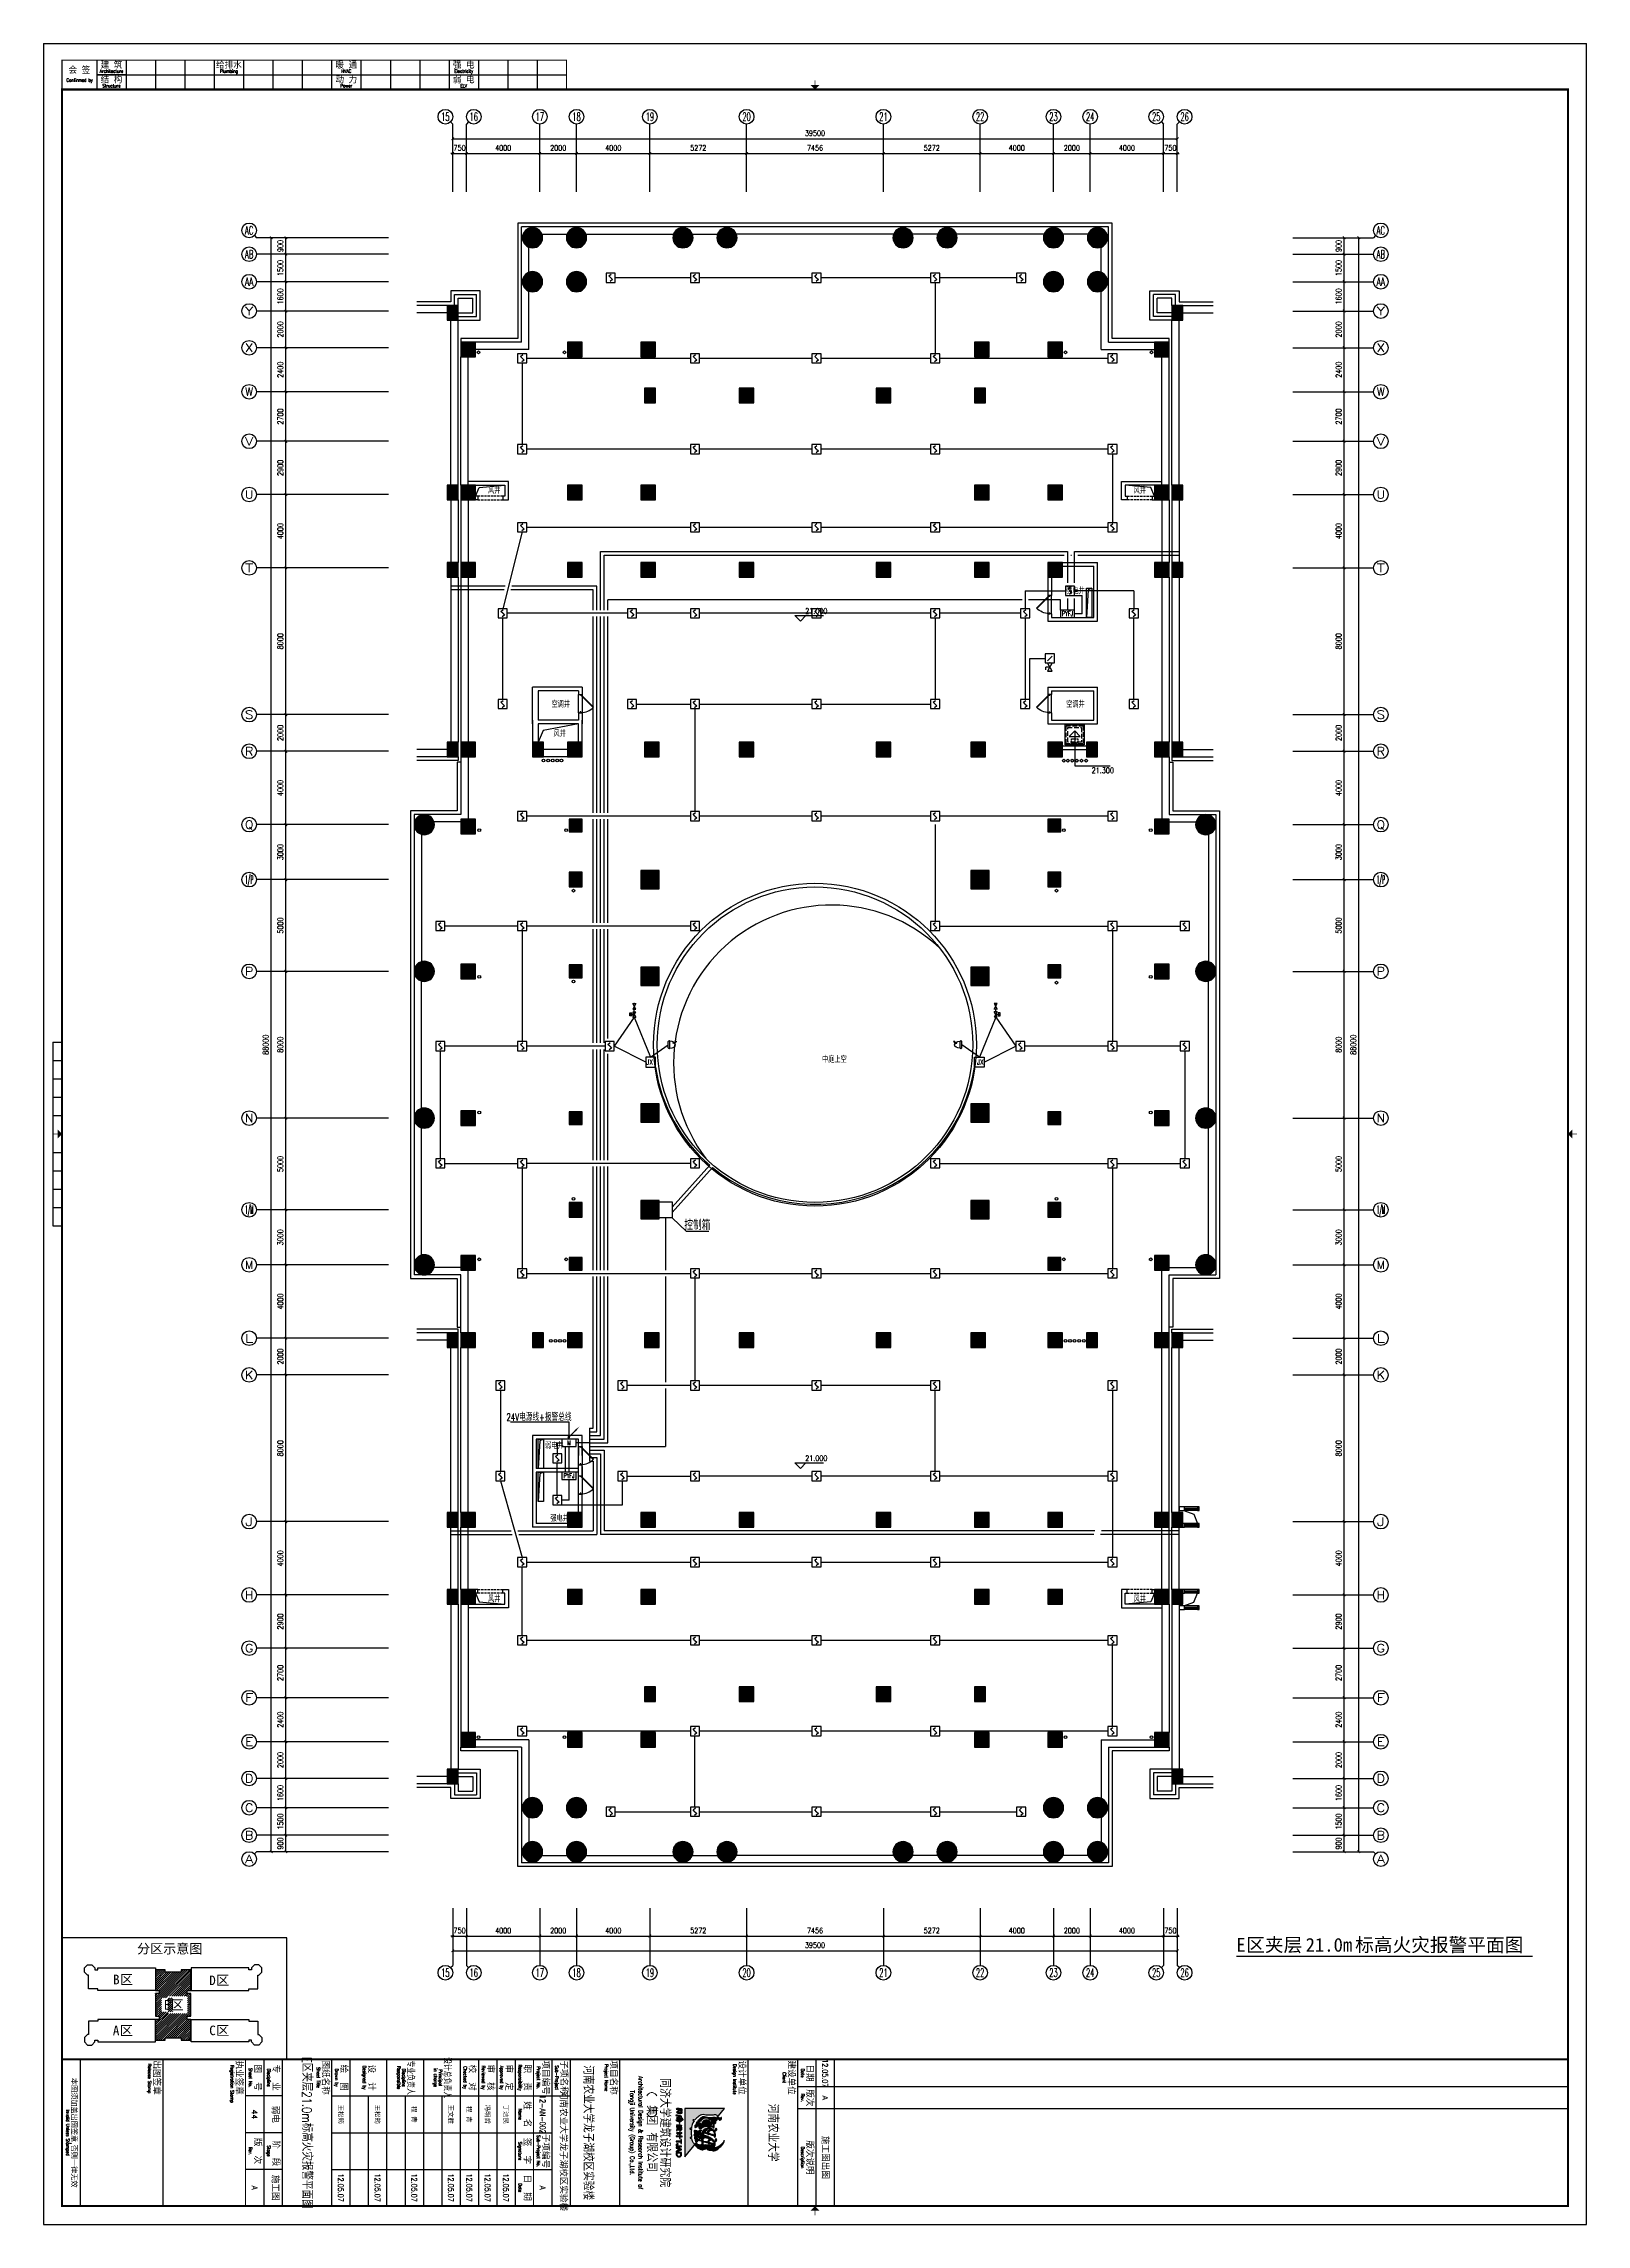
# Model space of a CAD drawing. Extents: x 190999 to 918899, y -200814 to 215286.
# Drawn here: x 750699 to 834799, y -200814 to -81914 of the extents above; entities that cross this region are included whole.
import ezdxf
from ezdxf.enums import TextEntityAlignment as Align

# ---------------------------------------------------------------- set-up
doc = ezdxf.new("R2010")
doc.units = 0
doc.header["$LTSCALE"] = 1000
doc.header["$MEASUREMENT"] = 0
doc.linetypes.add('DASH', pattern=[0.35, 0.25, -0.1])
doc.layers.get('Defpoints').update_dxf_attribs({"color": 1})
for name, color, linetype in [('00-EQUIP', 3, 'Continuous'), ('00-LWIRE', 4, 'Continuous'), ('00-WIRE-4', 6, 'Continuous'), ('A-墙线', 2, 'Continuous'), ('A-外包装修', 250, 'Continuous'), ('A-门', 167, 'Continuous'), ('AXIS', 3, 'Continuous'), ('AXIS_TEXT', 7, 'Continuous'), ('COLUMN', 2, 'Continuous'), ('CTEXTW', 4, 'Continuous'), ('DIM_ELEV', 3, 'Continuous'), ('DIM_SYMB', 3, 'Continuous'), ('EQUIP', 3, 'Continuous'), ('JZ_25水炮', 40, 'Continuous'), ('JZ_W-PL', 9, 'Continuous'), ('PIPE-喷淋', 6, 'Continuous'), ('PUB_HATCH', 250, 'Continuous'), ('PUB_TEXT', 7, 'Continuous'), ('STAIR', 5, 'Continuous'), ('VALVE_喷淋', 7, 'Continuous'), ('WALL', 2, 'Continuous'), ('WINDOW', 177, 'Continuous'), ('图框', 189, 'Continuous'), ('房间名称', 7, 'Continuous'), ('水炮电气线路', 4, 'Continuous'), ('洞口线', 165, 'Continuous'), ('电井开洞', 97, 'Continuous'), ('雨水管', 151, 'Continuous')]:
    doc.layers.add(name, color=color, linetype=linetype)
doc.styles.add('_COMPLEX', font='COMPLEX.shx', dxfattribs={"width": 0.5})
doc.styles.add('_HZTXT', font='txt.shx', dxfattribs={"width": 0.8, "bigfont": 'hztxt.shx'})
doc.styles.add('_TCH_AXIS', font='COMPLEX', dxfattribs={"bigfont": 'GBCBIG'})
doc.styles.add('_TCH_DIM', font='SIMPLEX', dxfattribs={"bigfont": 'GBCBIG'})
doc.styles.add('COMPLEX', font='COMPLEX')
doc.styles.add('DIM_FONT', font='SIMPLEX', dxfattribs={"width": 0.7, "bigfont": 'GBCBIG'})
doc.styles.add('HT', font='simhei.ttf')
doc.styles.add('HZ', font='romans.shx', dxfattribs={"width": 0.7, "bigfont": 'tjhztxt.shx'})
doc.styles.add('HZTXT', font='tj-romans1.shx', dxfattribs={"width": 0.6, "bigfont": 'hztxt.shx'})
doc.styles.add('JIAO', font='tjromans.shx', dxfattribs={"bigfont": 'tjhztxt.shx'})
doc.styles.get("Standard").update_dxf_attribs({"font": 'simhei.ttf'})
doc.styles.add('TG_LINETYPE', font='SIMPLEX', dxfattribs={"width": 0.8, "height": 3, "bigfont": 'HZTXT'})
doc.styles.add('TKZ1_tjhts.shx', font='tjromant.shx', dxfattribs={"bigfont": 'tjhts.shx'})
doc.styles.add('TKZ2_tjkts.shx', font='tjromant.shx', dxfattribs={"bigfont": 'tjkts.shx'})
doc.styles.add('XXK', font='romans.shx', dxfattribs={"width": 0.75, "bigfont": 'hzf.shx'})
doc.styles.add('车', font='simhei.ttf')
doc.linetypes.add('4INE', pattern='A,1,-0.15,["4",XXK,S=0.3,R=0,X=-0.1,Y=-0.1],-0.25', length=1.4)
doc.linetypes.add('TG_N', pattern='A,2,-0.3,["N",TG_LINETYPE,S=0.1,R=0,X=-0.23,Y=-0.15],0', length=2.3)
doc.dimstyles.new('DIMN', dxfattribs={"dimtxt": 300, "dimasz": 100, "dimexe": 250, "dimexo": 300, "dimgap": 150, "dimtad": 1, "dimdec": 0, "dimzin": 0, "dimdsep": 46, "dimtxsty": 'DIM_FONT', "dimblk": 'ARCHTICK', "dimcen": 0.09, "dimclrt": 7, "dimazin": 2, "dimtfac": 1, "dimtdec": 0, "dimtix": 1, "dimtmove": 2, "dimatfit": 3, "dimfxl": 0, "dimtolj": 1, "dimtzin": 0, "dimarcsym": 0})

msp = doc.modelspace()

# ---------------------------------------------------------------- texts
at = {"layer": 'CTEXTW', "style": 'JIAO', "width": 0.7}
msp.add_text('24V电源线+报警总线', height=399.649, dxfattribs=at).set_placement((777700.6, -156753.5), align=Align.MIDDLE)
at = {"layer": 'EQUIP', "style": 'HZTXT', "width": 0.7}
msp.add_text('控制箱', height=500, dxfattribs=at).set_placement((786336.9, -146284.8), align=Align.MIDDLE)
at = {"layer": 'PUB_TEXT', "style": '_TCH_DIM', "width": 0.705882}
for s, p in [('21.000', (792214.6, -112993.9)), ('21.300', (807832.8, -121686.9)), ('21.000', (792214.6, -159188.9))]:
    msp.add_text(s, height=297.5, dxfattribs=at).set_placement(p)
at = {"layer": 'PUB_TEXT', "style": 'HT'}
for s, height, p in [('E', 746.8, (815713.7, -185944.7)), ('区夹层', 746.84, (816253.8, -185944.7)), ('21.0m', 746.84, (819494.3, -185944.7)), ('标高火灾报警平面图', 746.84, (822194.7, -185944.7))]:
    msp.add_text(s, height=height, dxfattribs=at).set_placement(p)
at = {"layer": '图框', "color": 3, "style": 'TKZ1_tjhts.shx', "width": 0.8}
msp.add_text('E区夹层21.0m标高火灾报警平面图', height=500, rotation=270, dxfattribs=at).set_placement((765048.5, -195813.5), align=Align.MIDDLE_CENTER)
at = {"layer": '图框', "color": 3, "style": 'TKZ1_tjhts.shx'}
msp.add_text('44', height=300, rotation=270, dxfattribs=at).set_placement((762198.5, -194813.5), align=Align.MIDDLE_CENTER)
at = {"layer": '房间名称'}
for s, height, style, p in [('风井', 337.59, '_TCH_DIM', (774921.5, -106449.3)), ('风井', 337.59, '_TCH_DIM', (810117.5, -106449.3)), ('强电井', 337.59, '_TCH_DIM', (806443.8, -111928.2)), ('空调井', 337.59, '_TCH_DIM', (778380.9, -118109.2)), ('空调井', 337.59, '_TCH_DIM', (806441.9, -118109.2)), ('风井', 337.59, '_TCH_DIM', (778496.4, -119712.2)), ('中庭上空', 337.59, '_TCH_DIM', (793131.1, -137473.1)), ('弱电井', 337.59, '_TCH_DIM', (778029.3, -158524.7)), ('强电井', 337.59, '_TCH_DIM', (778324.2, -162488.5)), ('风井', 337.59, '_TCH_DIM', (774921.5, -166893.3)), ('风井', 337.59, '_TCH_DIM', (810117.5, -166893.3)), ('分区示意图', 522.78, 'HT', (755789.8, -186043.7)), ('B', 522.8, 'HT', (754484, -187722.5)), ('区', 522.8, 'HT', (754862.1, -187722.5)), ('D', 522.8, 'HT', (759726, -187767.7)), ('区', 522.8, 'HT', (760104.1, -187767.7)), ('E', 522.8, 'HT', (757246, -189101.5)), ('区', 522.8, 'HT', (757624.1, -189101.5)), ('A', 522.8, 'HT', (754472.2, -190498.8)), ('区', 522.8, 'HT', (754850.3, -190498.8)), ('C', 522.8, 'HT', (759726, -190496.9)), ('区', 522.8, 'HT', (760104.1, -190496.9))]:
    msp.add_text(s, height=height, dxfattribs=dict(at, style=style)).set_placement(p)
at = {"layer": '水炮电气线路', "char_height": 273.86, "width": 7443.205, "style": '_HZTXT'}
for insert, attachment_point in [((783542.7, -137580.9), 7), ((801954.3, -137580.9), 9)]:
    msp.add_mtext('JX', dxfattribs=dict(at, insert=insert, attachment_point=attachment_point))

# ---------------------------------------------------------------- blocks, each defined once
blk = doc.blocks.new('TJAD_TK_LOGO')
at = {"layer": '图框'}
for points in [[(0.309, 0.239, -0.055111), (0.298, 0.218, -0.399817), (0.289, 0.213, -0.15154), (0.281, 0.216, -0.301448), (0.281, 0.226, 0.010306), (0.289, 0.248, -0.01851), (0.216, 0.33, -0.103184), (0.157, 0.423, -0.120959), (0.156, 0.5, 0.063512), (0.168, 0.638, 0.024265), (0.163, 0.716, -0.039016), (0.159, 0.759, -0.148803), (0.167, 0.795, -0.063522), (0.19, 0.819, -0.021561), (0.199, 0.827), (0, 0.989), (0, 0.014), (1.2, 0.014), (0.901, 0.256, -0.02734), (0.87, 0.232, -0.056811), (0.802, 0.195, -0.043653), (0.743, 0.178, 0.070224), (0.74, 0.168, -0.155586), (0.734, 0.146, -0.268078), (0.715, 0.144, 0.046034), (0.714, 0.151, -0.10837), (0.716, 0.158, 0.067272), (0.719, 0.172, 0.007869), (0.606, 0.171, -0.018474), (0.519, 0.174, 0.089356), (0.513, 0.16, -0.084297), (0.509, 0.144, -0.378712), (0.498, 0.137, -0.129516), (0.487, 0.142, 0.010082), (0.489, 0.148, -0.06366), (0.493, 0.159, -0.047427), (0.496, 0.17, 0.412458), (0.493, 0.175, 0.04646), (0.459, 0.179, -0.083304), (0.398, 0.192, -0.056916)], [(0.278, 0.851, 0.150805), (0.286, 0.87, 0.118181), (0.284, 0.888, 0.061251), (0.278, 0.901, 0.110829), (0.266, 0.912, 0.065976), (0.248, 0.919, 0.129921), (0.229, 0.92, 0.40681), (0.226, 0.916, 0.07663), (0.23, 0.907, -0.019502), (0.237, 0.896, -0.085799), (0.241, 0.884, -0.150999), (0.235, 0.858, -0.086307), (0.225, 0.846, -0.019332), (0.206, 0.833, 0.015742), (0.199, 0.827), (0.264, 0.775, -0.014783), (0.267, 0.774, -0.092021), (0.285, 0.767, -0.021612), (0.299, 0.758, 0.020501), (0.302, 0.757, -0.138406), (0.302, 0.756, -0.004327), (0.304, 0.756, 0.041521), (0.307, 0.755, 0.017006), (0.309, 0.756, 0.175362), (0.313, 0.76, 0.115175), (0.313, 0.77, 0.133458), (0.302, 0.795, 0.090138), (0.282, 0.811, 0.068529), (0.267, 0.817, -0.013934), (0.257, 0.819, -0.201719), (0.25, 0.824, -0.378426), (0.25, 0.831, -0.084166), (0.26, 0.837, 0.070184)], [(0.264, 0.775, 0.064867), (0.248, 0.774, 0.116531), (0.226, 0.765, 0.208218), (0.216, 0.75, 0.02194), (0.216, 0.741, -0.003556), (0.223, 0.64, -0.008585), (0.225, 0.606, -0.036626), (0.224, 0.587, -0.030322), (0.219, 0.565, 0.008639), (0.208, 0.528, 0.029199), (0.201, 0.493, 0.047639), (0.199, 0.469, 0.083135), (0.203, 0.45, 0.077424), (0.222, 0.419, 0.095524), (0.251, 0.392, 0.133345), (0.255, 0.391, 0.037671), (0.266, 0.395, -0.074764), (0.289, 0.401, -0.017227), (0.311, 0.402, 0.103318), (0.324, 0.403, 0.529251), (0.324, 0.406, 0.058891), (0.31, 0.414, -0.106556), (0.272, 0.441, -0.157893), (0.244, 0.5, -0.090292), (0.241, 0.541, -0.061166), (0.257, 0.612, -0.11155), (0.27, 0.637, -0.016825), (0.293, 0.661, -0.002917), (0.333, 0.697, 0.013927), (0.345, 0.708)], [(0.474, 0.731, 0.018572), (0.473, 0.731), (0.473, 0.732, 0.06936), (0.47, 0.733, 0.047212), (0.46, 0.735, 0.024282), (0.443, 0.735, -0.000753), (0.412, 0.735, -0.013374), (0.392, 0.736, -0.164458), (0.382, 0.74, -0.15617), (0.376, 0.751, 0.064833), (0.371, 0.765, 0.17195), (0.36, 0.774, 0.077232), (0.348, 0.779, 0.099365), (0.341, 0.778, 0.128164), (0.335, 0.776, 0.199677), (0.331, 0.766, 0.156287), (0.335, 0.754, 0.086381), (0.343, 0.746, 0.029794), (0.351, 0.742, -0.218512), (0.359, 0.734, -0.050196), (0.36, 0.726, -0.223734), (0.356, 0.72, -0.013892), (0.345, 0.708), (0.359, 0.697, -0.00619), (0.387, 0.712, -0.093205), (0.434, 0.721, -0.103421), (0.439, 0.72, -0.384925), (0.441, 0.717, -0.045853), (0.438, 0.703, -0.014561), (0.423, 0.658, 0.006316), (0.419, 0.648), (0.432, 0.637, -0.003465), (0.435, 0.644, -0.002724), (0.456, 0.704, -0.338072), (0.461, 0.707, 0.005218), (0.473, 0.707, 0.309415), (0.476, 0.708, 0.132077), (0.479, 0.71, 0.147744), (0.481, 0.715, 0.135646), (0.481, 0.723, 0.18433)], [(0.756, 0.375, 0.010654), (0.758, 0.371, 0.091005), (0.765, 0.363, 0.311976), (0.77, 0.363)]]:
    blk.add_hatch(color=256, dxfattribs=at).paths.add_polyline_path(points)
h = blk.add_hatch(color=256, dxfattribs=at)
h.paths.add_polyline_path([(0.393, 0.563, -0.011586), (0.397, 0.579, 0.253288), (0.396, 0.579, 0.095247), (0.388, 0.58, -0.0106), (0.376, 0.58, -0.133876), (0.361, 0.583, -0.082431), (0.345, 0.596, -0.01622), (0.332, 0.612, 0.042319), (0.324, 0.621, 0.140851), (0.317, 0.624, 0.145933), (0.308, 0.622, 0.038492), (0.302, 0.618), (0.302, 0.618, 0.000616), (0.3, 0.616, 0.032553), (0.298, 0.615, 0.095329), (0.294, 0.61, 0.096767), (0.291, 0.597, -0.001525), (0.288, 0.574, 0.034244), (0.285, 0.552, 0.085899), (0.292, 0.504, 0.097395), (0.314, 0.467, 0.083463), (0.339, 0.445, 0.098864), (0.352, 0.441, 0.30663), (0.356, 0.443, 0.075685), (0.361, 0.453, 0.009946), (0.371, 0.491, -0.023424), (0.378, 0.51, 0.034776)])
h.paths.add_polyline_path([(0.333, 0.372, 0.321528), (0.33, 0.377, 0.021484), (0.291, 0.382, 0.022843), (0.282, 0.382, 0.102534), (0.276, 0.381, 0.130045), (0.272, 0.378, 0.267367), (0.271, 0.374, -0.005872), (0.276, 0.364, 0.058515), (0.28, 0.355, 0.081344), (0.295, 0.338, 0.099387), (0.309, 0.33, 0.035917), (0.315, 0.328, 0.245908), (0.318, 0.33, 0.105203), (0.327, 0.349, -0.034055), (0.332, 0.365, 0.056891)])
h.paths.add_polyline_path([(0.431, 0.34, 0.245812), (0.436, 0.359, 0.065072), (0.425, 0.393, 0.134826), (0.425, 0.393, -0.114996), (0.425, 0.394, 0.061748), (0.418, 0.405, 0.16919), (0.41, 0.409, 0.009694), (0.393, 0.411, 0.017654), (0.382, 0.412, 0.044621), (0.374, 0.411, 0.15913), (0.368, 0.408, 0.263058), (0.367, 0.404, 0.037983), (0.375, 0.384, -0.091013), (0.378, 0.375, -0.183458), (0.376, 0.37, -0.186991), (0.37, 0.367, -0.076588), (0.364, 0.367, 0.012233), (0.357, 0.368, 0.175338), (0.353, 0.367, 0.023216), (0.34, 0.33, 0.04069), (0.336, 0.312, 0.28537), (0.339, 0.306, 0.048651), (0.347, 0.302, -0.083296), (0.359, 0.295, 0.044689), (0.367, 0.289, 0.196761), (0.378, 0.288, 0.127879), (0.395, 0.298, 0.050671)])
h.paths.add_polyline_path([(0.463, 0.285, 0.013244), (0.461, 0.293, 0.042352), (0.454, 0.311, 0.086452), (0.451, 0.314, 0.181931), (0.447, 0.314, 0.105167), (0.437, 0.307, 0.063777), (0.422, 0.289, 0.079039), (0.415, 0.273, 0.295118), (0.417, 0.263, 0.12746), (0.426, 0.259, 0.051219), (0.438, 0.258, -0.006938), (0.459, 0.255, 0.101871), (0.472, 0.256, 0.282022), (0.475, 0.26, 0.127329), (0.473, 0.266), (0.473, 0.266, -0.004335)])
h.paths.add_polyline_path([(0.658, 0.308, -0.058552), (0.645, 0.335, -0.043685), (0.641, 0.359, 0.088622), (0.637, 0.372, 0.151789), (0.622, 0.385, -0.046532), (0.606, 0.394, 0.04555), (0.599, 0.398, 0.043142), (0.597, 0.399), (0.597, 0.399, 0.251715), (0.586, 0.396, 0.137334), (0.576, 0.371, -0.022108), (0.571, 0.349, 0.025269), (0.557, 0.305, -0.028381), (0.55, 0.284, 0.095667), (0.544, 0.258, 0.266705), (0.554, 0.241, 0.133638), (0.581, 0.24, 0.117773), (0.634, 0.259, 0.081266), (0.66, 0.285, 0.080524), (0.663, 0.292), (0.663, 0.292), (0.664, 0.292), (0.664, 0.295), (0.663, 0.295, 0.059624)])
h.paths.add_polyline_path([(0.568, 0.406, 0.121011), (0.564, 0.41, 0.051248), (0.55, 0.42, 0.077555), (0.545, 0.422, 0.238499), (0.542, 0.421, 0.167798), (0.541, 0.418, 0.09655), (0.541, 0.4, -0.014406), (0.543, 0.392, -0.00033), (0.545, 0.375, 0.1059), (0.551, 0.357, 0.313865), (0.556, 0.357, 0.231713), (0.56, 0.364, 0.026659), (0.564, 0.385, -0.007425), (0.568, 0.4, 0.16995)])
h.paths.add_polyline_path([(0.679, 0.25, 0.082015), (0.68, 0.258, 0.360369), (0.675, 0.264, 0.094324), (0.668, 0.263, 0.109868), (0.666, 0.263, -0.017853), (0.664, 0.262), (0.663, 0.262, 0.095638), (0.652, 0.251, 0.069381), (0.647, 0.242, 0.391778), (0.649, 0.238, 0.16265), (0.658, 0.237, 0.029698), (0.663, 0.239), (0.664, 0.239, 0.027865), (0.674, 0.243, 0.232972)])
h.paths.add_polyline_path([(0.765, 0.309, -0.00792), (0.766, 0.312, -0.04061), (0.767, 0.316, 0.057732), (0.769, 0.323, 0.231089), (0.766, 0.331, 0.223752), (0.755, 0.33, 0.032861), (0.734, 0.315, -0.012035), (0.716, 0.303, 0.160241), (0.7, 0.287, 0.160304), (0.7, 0.267, 0.221951), (0.709, 0.256, 0.080228), (0.726, 0.248, 0.124433), (0.741, 0.247, 0.177577), (0.748, 0.255, 0.06059), (0.758, 0.283, -0.013372)])
h = blk.add_hatch(color=256, dxfattribs=at)
h.paths.add_polyline_path([(0.419, 0.648), (0.359, 0.697, 0.122439), (0.344, 0.679, 0.077208), (0.338, 0.662, 0.221374), (0.343, 0.64, -0.044103), (0.353, 0.625, 0.092474), (0.367, 0.606, 0.149827), (0.383, 0.599, 0.078107), (0.401, 0.6, 0.300992), (0.408, 0.607, 0.003448), (0.412, 0.624, -0.014936)])
h.paths.add_polyline_path([(0.448, 0.531, -0.118411), (0.466, 0.61), (0.432, 0.637, 0.013731), (0.424, 0.609, 0.354128), (0.426, 0.607, 0.149403), (0.425, 0.606, -0.033756), (0.429, 0.605, -0.301225), (0.432, 0.602, -0.067966), (0.431, 0.585, -0.155357), (0.425, 0.583, -0.0383), (0.418, 0.581, 0.394404), (0.414, 0.577, -0.002997), (0.393, 0.506, 0.027314), (0.376, 0.437, 0.262389), (0.377, 0.431, 0.054171), (0.409, 0.43, -0.120269), (0.432, 0.428, -0.238212), (0.445, 0.415, -0.030328), (0.452, 0.384, 0.177342), (0.459, 0.369, 0.189169), (0.473, 0.367, 0.024901), (0.494, 0.37, 0.43233), (0.503, 0.381, 0.054023), (0.499, 0.406, 0.072563), (0.493, 0.423, -0.024272), (0.473, 0.455, -0.09052)])
h.paths.add_polyline_path([(0.591, 0.509), (0.494, 0.587, 0.02545), (0.492, 0.572, 0.128799), (0.501, 0.52, 0.044216), (0.522, 0.484, 0.076323), (0.548, 0.46, 0.034366), (0.562, 0.452, 0.076032), (0.572, 0.449, 0.341488), (0.575, 0.451, 0.069217), (0.584, 0.479, 0.009229)])
h.paths.add_polyline_path([(0.606, 0.496, 0.003269), (0.602, 0.481, 0.051211), (0.597, 0.445, 0.204101), (0.599, 0.435, -0.011598), (0.623, 0.42, -0.044991), (0.66, 0.394, -0.200983), (0.669, 0.38, -0.006426), (0.679, 0.338, 0.079721), (0.687, 0.311, 0.326464), (0.691, 0.309, 0.087838), (0.695, 0.311, 0.087656), (0.715, 0.332, 0.286319), (0.72, 0.36, 0.076349), (0.701, 0.389, -0.160397), (0.676, 0.44), (0.676, 0.44)])
h.paths.add_polyline_path([(0.852, 0.297), (0.79, 0.347, 0.007087), (0.777, 0.301, 0.070922), (0.774, 0.275, 0.248353), (0.779, 0.265, 0.199635), (0.795, 0.268, -0.006886), (0.813, 0.275, 0.05678), (0.847, 0.293, 0.006803)])
h = blk.add_hatch(color=256, dxfattribs=at)
h.paths.add_polyline_path([(0.712, 0.755, 0.083086), (0.708, 0.761, 0.127732), (0.701, 0.764, 0.060999), (0.673, 0.768, 0.050289), (0.649, 0.769, 0.061315), (0.626, 0.765, -0.058239), (0.605, 0.759, -0.023274), (0.577, 0.756, -0.318074), (0.565, 0.762, -0.012807), (0.546, 0.787, 0.176594), (0.527, 0.801, 0.141446), (0.512, 0.802, 0.254042), (0.501, 0.793, 0.094349), (0.5, 0.777, 0.272202), (0.507, 0.767, 0.06938), (0.523, 0.763, -0.099001), (0.54, 0.758, -0.173209), (0.549, 0.747, -0.244282), (0.547, 0.738, -0.042049), (0.531, 0.716, 0.019533), (0.504, 0.683, 0.074328), (0.489, 0.659, -0.003717), (0.466, 0.61), (0.494, 0.587, -0.03259), (0.498, 0.607, -0.114709), (0.504, 0.617), (0.507, 0.619), (0.509, 0.62), (0.512, 0.62), (0.514, 0.619), (0.523, 0.614), (0.529, 0.609), (0.548, 0.592), (0.554, 0.586), (0.555, 0.586, 0.137325), (0.563, 0.582, 0.052206), (0.581, 0.58, -0.039081), (0.596, 0.578, -0.061234), (0.6, 0.577, -0.389955), (0.602, 0.574, -0.015439), (0.601, 0.566, -0.009793), (0.592, 0.514, -0.001555), (0.591, 0.509), (0.606, 0.496, -0.005675), (0.613, 0.522, 0.021764), (0.624, 0.57, -0.037231), (0.627, 0.579, -0.166808), (0.63, 0.581, 0.014415), (0.637, 0.584, 0.232872), (0.642, 0.591, 0.087887), (0.641, 0.601, 0.002273), (0.638, 0.615, -0.178357), (0.638, 0.619, -0.001216), (0.651, 0.66, -0.011476), (0.664, 0.699, -0.017032), (0.676, 0.729, -0.192629), (0.689, 0.74, -0.05264), (0.702, 0.745, 0.121865), (0.712, 0.748, 0.384919)])
h.paths.add_polyline_path([(0.597, 0.737, -0.021509), (0.628, 0.747, -0.053885), (0.638, 0.749, -0.363115), (0.652, 0.741, -0.093078), (0.646, 0.705, 0.023125), (0.622, 0.626, -0.067346), (0.613, 0.603, -0.278742), (0.606, 0.6, -0.067064), (0.586, 0.602, -0.223721), (0.563, 0.619, -0.070697), (0.543, 0.661, -0.171192), (0.544, 0.69, -0.090372), (0.564, 0.717, -0.097027)], flags=16)
h = blk.add_hatch(color=256, dxfattribs=at)
h.paths.add_polyline_path([(0.982, 0.688, -0.266995), (0.988, 0.691, -0.078548), (0.994, 0.689, -0.061401), (1.001, 0.685, -0.140506), (1.007, 0.676, -0.075077), (1.01, 0.653, -0.023792), (1.008, 0.62, 0.028581), (1.007, 0.585, 0.083513), (1.009, 0.572, 0.556873), (1.014, 0.571, 0.099876), (1.028, 0.596, 0.058859), (1.035, 0.633, 0.00868), (1.036, 0.66, -0.055868), (1.045, 0.71, 0.012909), (1.049, 0.719, 0.07627), (1.048, 0.734, 0.168287), (0.983, 0.856, 0.045812), (0.89, 0.946, 0.082299), (0.824, 0.983, 0.045024), (0.802, 0.988, 0.184323), (0.796, 0.987, 0.401214), (0.797, 0.985, 0.073894), (0.803, 0.98, 0.009968), (0.828, 0.967, -0.045085), (0.849, 0.953, -0.042435), (0.89, 0.913, -0.014659), (0.933, 0.859, -0.075958), (0.979, 0.767, 0.183281), (0.919, 0.704, 0.093166), (0.905, 0.577, 0.002645), (0.905, 0.539), (0.95, 0.539, -0.021718), (0.951, 0.561, -0.060902), (0.951, 0.563, -0.750169), (0.953, 0.563, -0.062141), (0.956, 0.558, -0.02804), (0.962, 0.541, -0.001207), (0.963, 0.539), (0.999, 0.539), (0.998, 0.542), (0.986, 0.581, -0.042759), (0.971, 0.648, -0.166183), (0.976, 0.68, -0.02967)])
h.paths.add_polyline_path([(0.921, 0.747, 0.337691), (0.922, 0.75, 0.234051), (0.918, 0.756, 0.085029), (0.898, 0.762, 0.109404), (0.867, 0.76, 0.027051), (0.842, 0.75, 0.096966), (0.82, 0.779, 0.147389), (0.788, 0.798, 0.110178), (0.765, 0.798, 0.193659), (0.754, 0.789, 0.105864), (0.751, 0.781, 0.322715), (0.756, 0.77, 0.090222), (0.775, 0.763, 0.021428), (0.79, 0.76, -0.062248), (0.802, 0.756, -0.0489), (0.814, 0.75, 0.061445), (0.828, 0.743, 0.045204), (0.773, 0.709, 0.105153), (0.746, 0.68, 0.017534), (0.699, 0.593, 0.04727), (0.677, 0.539), (0.731, 0.539, -0.016538), (0.733, 0.546, -0.06987), (0.755, 0.615, -0.55525), (0.762, 0.616, 0.087068), (0.773, 0.608, 0.000587), (0.779, 0.605, 0.051645), (0.781, 0.604, 0.002312), (0.798, 0.592, 0.1078), (0.815, 0.585, 0.06971), (0.83, 0.588, -0.002349), (0.824, 0.554, -0.014725), (0.822, 0.539), (0.839, 0.539, -0.003665), (0.842, 0.55, -0.003176), (0.85, 0.584, -0.214328), (0.855, 0.589, 0.079005), (0.864, 0.594, 0.136284), (0.869, 0.604, 0.042038), (0.87, 0.61, 0.121208), (0.869, 0.615, 0.033156), (0.864, 0.622, -0.089896), (0.861, 0.627, -0.153361), (0.862, 0.632, -0.00558), (0.876, 0.678, -0.02004), (0.892, 0.724, -0.10938), (0.9, 0.737, 0.024126), (0.911, 0.741, 0.094696)])
h.paths.add_polyline_path([(0.871, 0.737, -0.143663), (0.867, 0.714, 0.018808), (0.849, 0.654, -0.117601), (0.837, 0.612, -0.229986), (0.819, 0.61, -0.2857), (0.79, 0.639, -0.267121), (0.803, 0.697, -0.053371), (0.832, 0.724, -0.07094), (0.861, 0.743, -0.49062)], flags=16)
h = blk.add_hatch(color=256, dxfattribs=at)
h.paths.add_polyline_path([(0.952, 0.5, -0.00262), (0.951, 0.526, -0.01182), (0.95, 0.539), (0.905, 0.539, 0.006126), (0.905, 0.449, 0.002492), (0.906, 0.412, 0.048247), (0.887, 0.46, 0.065909), (0.883, 0.465, 0.224936), (0.877, 0.467, 0.038284), (0.864, 0.466, -0.06616), (0.83, 0.465, -0.485088), (0.827, 0.467, -0.101913), (0.828, 0.487, -0.016956), (0.839, 0.539), (0.822, 0.539, -0.017973), (0.817, 0.52, -0.010562), (0.81, 0.476, -0.208845), (0.803, 0.461, -0.11949), (0.791, 0.457, -0.131776), (0.748, 0.465, -0.127624), (0.732, 0.488, -0.118385), (0.731, 0.539), (0.677, 0.539, 0.005191), (0.675, 0.533, 0.105733), (0.676, 0.44), (0.718, 0.405), (0.745, 0.405, -0.078177), (0.747, 0.414, -0.129583), (0.758, 0.426, -0.224047), (0.779, 0.429, -0.071036), (0.78, 0.429, 0.101063), (0.781, 0.428, -0.019588), (0.783, 0.428, -0.023828), (0.784, 0.427, -0.322257), (0.79, 0.416, -0.013384), (0.788, 0.405), (0.804, 0.405, -0.014271), (0.808, 0.414, -0.194353), (0.821, 0.43, -0.094044), (0.855, 0.439, -0.035175), (0.871, 0.44, -0.177154), (0.88, 0.432, -0.054292), (0.893, 0.405), (0.948, 0.405, 0.016129), (0.951, 0.417, 0.043741), (0.953, 0.46, 0.012835)])
h.paths.add_polyline_path([(1.021, 0.458), (1.011, 0.5), (0.999, 0.539), (0.963, 0.539, -0.013434), (0.968, 0.518, -0.01242), (0.972, 0.498, -0.017255), (0.974, 0.479, -0.024091), (0.974, 0.433, -0.03797), (0.971, 0.405), (1.012, 0.405, 0.01383), (1.019, 0.427, 0.116879)])
h.paths.add_polyline_path([(0.967, 0.319, 0.068823), (0.992, 0.356, 0.031999), (1.012, 0.405), (0.971, 0.405, -0.002893), (0.971, 0.403, -0.072675), (0.96, 0.375, -0.038888), (0.948, 0.355, -0.02059), (0.929, 0.332, -0.114728), (0.923, 0.326, -0.052839), (0.914, 0.32), (0.911, 0.319), (0.909, 0.319), (0.909, 0.322), (0.914, 0.334), (0.918, 0.341), (0.933, 0.363), (0.941, 0.383), (0.941, 0.384, 0.030329), (0.948, 0.405), (0.893, 0.405, -0.019139), (0.897, 0.395, -0.131139), (0.901, 0.371, -0.068706), (0.888, 0.337, -0.106182), (0.87, 0.312, -0.027075), (0.852, 0.297), (0.901, 0.256, 0.015633), (0.918, 0.272, -0.009266)])
h = blk.add_hatch(color=256, dxfattribs=at)
h.paths.add_polyline_path([(0.798, 0.379, -0.041396), (0.804, 0.405), (0.788, 0.405, -0.011453), (0.786, 0.396, -0.01007), (0.783, 0.379, -0.034546), (0.778, 0.371, -0.087737), (0.77, 0.363), (0.79, 0.347), (0.79, 0.347, 0.020125)])
h.paths.add_polyline_path([(0.745, 0.405), (0.718, 0.405), (0.756, 0.375, -0.051476), (0.747, 0.393, -0.099669)])
h = blk.add_hatch(color=256, dxfattribs=at)
h.paths.add_polyline_path([(0.109, -0.055, 0.215782), (0.096, -0.053, 0.067417), (0.088, -0.057, -0.168397), (0.072, -0.061, -0.018722), (0.056, -0.059, 0.069135), (0.037, -0.058, -0.211583), (0.032, -0.057, 0.012327), (0.027, -0.054, 0.18165), (0.023, -0.055, 0.234564), (0.014, -0.061, 0.06939), (0.009, -0.077, 0.040114), (0.004, -0.126, 0.00862), (0.004, -0.151, 0.034302), (0.003, -0.186, 0.240525), (0.011, -0.199, 0.151405), (0.014, -0.2, 0.254247), (0.016, -0.192, 0.038225), (0.017, -0.166, -0.061608), (0.019, -0.146, 0.026815), (0.022, -0.113, -0.054652), (0.026, -0.093, -0.028262), (0.029, -0.084, -0.253686), (0.038, -0.079, 0.007206), (0.049, -0.078, -0.006599), (0.073, -0.075, 0.009999), (0.084, -0.072, -0.062381), (0.093, -0.073, -0.15567), (0.099, -0.077, -0.051163), (0.105, -0.085, -0.102101), (0.107, -0.091, -0.03095), (0.107, -0.129, 0.010088), (0.107, -0.15, -0.131285), (0.104, -0.163, -0.019629), (0.101, -0.168, -0.485137), (0.096, -0.17, 0.001583), (0.093, -0.168, 0.165296), (0.088, -0.17, 0.24859), (0.085, -0.178, 0.066176), (0.088, -0.189, 0.038595), (0.091, -0.194, 0.378365), (0.095, -0.196, 0.077759), (0.104, -0.183, 0.016012), (0.112, -0.17, 0.054651), (0.118, -0.155, 0.087206), (0.123, -0.112, 0.064902), (0.117, -0.068, 0.144064)])
h.paths.add_polyline_path([(0.063, -0.093), (0.056, -0.093), (0.053, -0.094), (0.049, -0.096), (0.047, -0.097), (0.046, -0.1, 0.333571), (0.046, -0.104, 0.045952), (0.052, -0.107, 0.064784), (0.062, -0.109, 0.210865), (0.068, -0.107, 0.127927), (0.071, -0.102, 0.211886), (0.07, -0.096, 0.12013), (0.067, -0.094)], flags=17)
h.paths.add_polyline_path([(0.058, -0.146, -0.039434), (0.061, -0.152, 0.054133), (0.064, -0.158, 0.123184), (0.08, -0.15, 0.140353), (0.084, -0.143, 0.284617), (0.083, -0.139, -0.012464), (0.076, -0.135, 0.016141), (0.064, -0.126, -0.029736), (0.041, -0.127, -0.149024), (0.037, -0.13, 0.190304), (0.034, -0.134, 0.089845), (0.033, -0.143, 0.171078), (0.041, -0.157, 0.249801), (0.05, -0.159, 0.378768), (0.055, -0.153, 0.031236), (0.054, -0.146), (0.056, -0.144)], flags=17)
h.paths.add_polyline_path([(0.194, -0.081, -0.130766), (0.193, -0.083, -0.049), (0.189, -0.09, 0.175351), (0.187, -0.096, 0.389375), (0.189, -0.097, 0.146359), (0.197, -0.094, 0.079034), (0.202, -0.089, 0.101244), (0.205, -0.084, 0.132531), (0.205, -0.077, 0.067751), (0.203, -0.072, 0.050259), (0.2, -0.068, 0.454265), (0.198, -0.068, 0.06765), (0.196, -0.073, 0.007561)])
h.paths.add_polyline_path([(0.189, -0.104, 0.313541), (0.186, -0.1, 0.335576), (0.183, -0.102, 0.015792), (0.178, -0.135, -0.057755), (0.171, -0.161, 0.000363), (0.163, -0.186, 0.094511), (0.167, -0.207, 0.230423), (0.17, -0.211, 0.369117), (0.176, -0.206, 0.039319), (0.18, -0.185, -0.109188), (0.189, -0.149, 0.00425), (0.191, -0.143, 0.032369), (0.189, -0.118, -0.025515)])
h.paths.add_polyline_path([(0.251, -0.045, 0.093827), (0.236, -0.063, 0.302072), (0.237, -0.068, 0.296548), (0.244, -0.068, 0.04254), (0.259, -0.06, -0.129019), (0.275, -0.057, -0.117204), (0.279, -0.058, -0.328405), (0.279, -0.061, -0.051459), (0.27, -0.072, 0.085646), (0.26, -0.09, 0.031903), (0.26, -0.093, -0.315533), (0.256, -0.098, -0.134544), (0.251, -0.099, -0.408117), (0.248, -0.096, 0.035639), (0.244, -0.085, 0.084333), (0.242, -0.081, 0.358627), (0.239, -0.08, 0.227473), (0.233, -0.092, 0.148882), (0.235, -0.099, -0.254787), (0.236, -0.106, -0.110418), (0.229, -0.113, -0.032156), (0.217, -0.121, 0.122106), (0.21, -0.128, 0.074479), (0.204, -0.144, 0.233421), (0.206, -0.152, 0.316166), (0.217, -0.152, 0.122903), (0.231, -0.14, 0.056501), (0.241, -0.125, -0.025506), (0.247, -0.11, -0.174643), (0.26, -0.101, 0.004602), (0.266, -0.098, -0.251477), (0.264, -0.107, -0.130218), (0.259, -0.112, 0.16089), (0.254, -0.116, 0.172735), (0.253, -0.123, 0.448793), (0.261, -0.125, 0.141971), (0.272, -0.109, 0.057248), (0.276, -0.094, -0.334885), (0.284, -0.087, -0.076773), (0.288, -0.087, -0.545841), (0.289, -0.089, -0.008092), (0.289, -0.104, 0.139136), (0.295, -0.124, 0.144746), (0.301, -0.128, 0.355116), (0.304, -0.126, 0.046986), (0.306, -0.118, 0.052614), (0.307, -0.115, 0.237681), (0.306, -0.113, 0.025436), (0.302, -0.111, -0.354836), (0.298, -0.107, -0.049448), (0.297, -0.093, -0.035628), (0.297, -0.088, -0.387964), (0.3, -0.084, -0.009611), (0.307, -0.081, 0.187317), (0.311, -0.078, 0.232403), (0.311, -0.072, 0.143525), (0.31, -0.072, 0.022411), (0.288, -0.082, -0.00319), (0.28, -0.086, -0.206179), (0.276, -0.086, -0.165764), (0.274, -0.084, -0.217969), (0.274, -0.08, -0.110096), (0.284, -0.068, -0.031862), (0.296, -0.059, 0.078929), (0.299, -0.057, 0.264707), (0.3, -0.055, 0.034215), (0.298, -0.052, 0.174735), (0.296, -0.052, 0.001752), (0.292, -0.052, -0.177458), (0.287, -0.05, -0.140307), (0.283, -0.047, -0.275752), (0.284, -0.041, 0.167681), (0.285, -0.035, 0.301407), (0.279, -0.03, 0.08311), (0.273, -0.03, 0.130737)])
h.paths.add_polyline_path([(0.327, -0.118, 0.027579), (0.343, -0.127, 0.154526), (0.354, -0.127, 0.082415), (0.363, -0.125, 0.312986), (0.363, -0.119, 0.221824), (0.36, -0.116, 0.031656), (0.355, -0.116, -0.00721), (0.342, -0.112, -0.071904), (0.327, -0.106, -0.267193), (0.324, -0.1, -0.023267), (0.328, -0.092, 0.395574), (0.325, -0.085, 0.188464), (0.317, -0.087, 0.051998), (0.311, -0.09, 0.108508), (0.306, -0.097, 0.200123), (0.304, -0.104, 0.191616), (0.308, -0.109, -0.01282)])
h.paths.add_polyline_path([(0.306, -0.135, 0.188222), (0.299, -0.134, 0.20573), (0.291, -0.139, 0.018376), (0.285, -0.149, -0.117409), (0.277, -0.159, -0.060927), (0.277, -0.146, 0.215117), (0.274, -0.142, 0.470033), (0.27, -0.143, -0.045545), (0.262, -0.149, -0.074224), (0.255, -0.151, -0.568137), (0.252, -0.149, -0.07678), (0.253, -0.144, 0.100197), (0.253, -0.135, 0.387299), (0.25, -0.133, 0.118665), (0.248, -0.134, 0.185429), (0.241, -0.147, -0.018374), (0.239, -0.158, 0.026924), (0.236, -0.169, -0.013447), (0.235, -0.18, 0.097057), (0.236, -0.192, 0.277047), (0.24, -0.195, 0.192921), (0.243, -0.193, 0.125735), (0.246, -0.18, -0.084178), (0.249, -0.165, -0.292454), (0.257, -0.16, -0.427415), (0.263, -0.166, -0.039723), (0.262, -0.177, 0.744354), (0.267, -0.179, 0.173973), (0.275, -0.172, -0.079593), (0.283, -0.162, 0.037997), (0.292, -0.152, -0.536451), (0.3, -0.152, -0.220641), (0.303, -0.166, -0.033334), (0.3, -0.178, -0.02197), (0.292, -0.196, -0.036413), (0.288, -0.204, 0.059035), (0.288, -0.205, 0.221247), (0.289, -0.208, 0.229092), (0.291, -0.208, 0.104052), (0.294, -0.206, 0.039622), (0.303, -0.189, 0.031663), (0.312, -0.173, 0.083922), (0.315, -0.156, 0.095464), (0.311, -0.142, 0.118136)])
h.paths.add_polyline_path([(0.429, -0.094), (0.441, -0.085, 0.028783), (0.422, -0.063), (0.41, -0.071, -0.06685)])
h.paths.add_polyline_path([(0.421, -0.105), (0.402, -0.104), (0.397, -0.104), (0.395, -0.104), (0.395, -0.118), (0.401, -0.118), (0.409, -0.117), (0.416, -0.117), (0.416, -0.171, -0.223037), (0.41, -0.183, -0.003297), (0.409, -0.184), (0.42, -0.194, 0.201777), (0.422, -0.192, -0.033526), (0.454, -0.166, -0.02738), (0.447, -0.153, -0.067274), (0.43, -0.17, -0.004515), (0.43, -0.112, -0.051491), (0.431, -0.104)])
h.paths.add_polyline_path([(0.468, -0.078), (0.468, -0.091, -0.202539), (0.461, -0.102, -0.066868), (0.447, -0.111, -0.101276), (0.461, -0.119, 0.145344), (0.479, -0.102, 0.140249), (0.482, -0.075, -0.003162), (0.512, -0.075, -0.016144), (0.511, -0.091, 0.052901), (0.512, -0.109, 0.214665), (0.515, -0.112, 0.093296), (0.515, -0.112, 0.137117), (0.524, -0.113, 0.000424), (0.537, -0.112, 0.022294), (0.552, -0.111), (0.554, -0.095), (0.55, -0.096), (0.546, -0.097), (0.542, -0.098), (0.536, -0.099), (0.532, -0.1), (0.527, -0.099), (0.526, -0.096), (0.527, -0.081), (0.528, -0.063), (0.521, -0.063), (0.511, -0.063), (0.498, -0.063), (0.486, -0.063), (0.477, -0.063), (0.467, -0.063)])
h.paths.add_polyline_path([(0.506, -0.122, -0.002263), (0.465, -0.122, -0.028919), (0.449, -0.121), (0.449, -0.135), (0.457, -0.134), (0.467, -0.133, -0.001197), (0.501, -0.133, 0.000411), (0.519, -0.133, -0.117897), (0.498, -0.165, -0.081518), (0.473, -0.138), (0.459, -0.142, 0.067412), (0.487, -0.172, -0.099344), (0.437, -0.187, -0.117302), (0.449, -0.199, 0.051291), (0.498, -0.18, 0.052048), (0.547, -0.197, -0.102524), (0.557, -0.182, -0.086164), (0.51, -0.172, 0.112398), (0.541, -0.121, -0.018709)])
h.paths.add_polyline_path([(0.604, -0.118), (0.604, -0.175, -0.094232), (0.598, -0.183), (0.608, -0.197), (0.647, -0.161), (0.64, -0.147), (0.619, -0.169), (0.619, -0.124, -0.058001), (0.621, -0.106, 0.319569), (0.62, -0.105, 0.045142), (0.606, -0.106, 0.020451), (0.594, -0.106, -0.034776), (0.578, -0.105), (0.578, -0.119, -0.030546)])
h.paths.add_polyline_path([(0.61, -0.06), (0.595, -0.066, -0.049542), (0.614, -0.094), (0.63, -0.087, 0.030356)])
h.paths.add_polyline_path([(0.66, -0.105, -0.019379), (0.635, -0.104), (0.635, -0.119, -0.02608), (0.66, -0.118), (0.682, -0.118), (0.682, -0.173, -0.021278), (0.681, -0.201), (0.697, -0.201, -0.017067), (0.697, -0.172), (0.697, -0.118), (0.715, -0.118, -0.024313), (0.741, -0.119), (0.741, -0.104, -0.018656), (0.71, -0.105), (0.697, -0.105), (0.697, -0.077, -0.143011), (0.702, -0.059, 0.162811), (0.697, -0.057, 0.035376), (0.685, -0.056, 0.004148), (0.681, -0.056, -0.046173), (0.682, -0.068, -0.00345), (0.682, -0.105, -0.001359)])
h.paths.add_polyline_path([(0.767, -0.069), (0.767, -0.085), (0.808, -0.085), (0.808, -0.2), (0.826, -0.2), (0.826, -0.085), (0.867, -0.085), (0.867, -0.069)])
h.paths.add_polyline_path([(0.93, -0.157, -0.040499), (0.929, -0.174, -0.3078), (0.915, -0.188, -0.189438), (0.897, -0.184, -0.186489), (0.89, -0.172, -0.07743), (0.889, -0.158), (0.872, -0.158, 0.198241), (0.882, -0.194, 0.214326), (0.91, -0.204, 0.249549), (0.941, -0.191, 0.135294), (0.948, -0.164), (0.948, -0.069), (0.93, -0.069)])
h.paths.add_polyline_path([(1.028, -0.069), (1.009, -0.069), (0.96, -0.2), (0.979, -0.2), (0.993, -0.161), (1.044, -0.161), (1.058, -0.2), (1.077, -0.2)])
h.paths.add_polyline_path([(1.019, -0.088), (1.039, -0.146), (0.998, -0.146)], flags=16)
h.paths.add_polyline_path([(1.091, -0.069), (1.091, -0.2), (1.14, -0.2, 0.229129), (1.182, -0.183, 0.179316), (1.197, -0.134, 0.181564), (1.183, -0.086, 0.220204), (1.141, -0.069)])
h.paths.add_polyline_path([(1.109, -0.085), (1.139, -0.085, -0.337188), (1.175, -0.108, -0.124189), (1.177, -0.152, -0.40123), (1.139, -0.184), (1.109, -0.184)], flags=16)
for points in [[(0, 0.989), (0, 0.014), (1.2, 0.014)], [(0.867, -0.069), (0.767, -0.069), (0.767, -0.085), (0.808, -0.085), (0.808, -0.2), (0.826, -0.2), (0.826, -0.085), (0.867, -0.085)], [(1.009, -0.069), (0.96, -0.2), (0.979, -0.2), (0.993, -0.161), (1.044, -0.161), (1.058, -0.2), (1.077, -0.2), (1.028, -0.069)], [(1.019, -0.088), (0.998, -0.146), (1.039, -0.146)]]:
    blk.add_lwpolyline(points, close=True, dxfattribs=at)
for points in [[(1.048, 0.734, 0.168287), (0.983, 0.856, 0.045812), (0.89, 0.946, 0.082299), (0.824, 0.983, 0.045024), (0.802, 0.988, 0.184323), (0.796, 0.987, 0.401214), (0.797, 0.985, 0.073894), (0.803, 0.98, 0.009968), (0.828, 0.967, -0.045085), (0.849, 0.953, -0.042435), (0.89, 0.913, -0.014659), (0.933, 0.859, -0.075958), (0.979, 0.767, 0.183281), (0.919, 0.704, 0.093166), (0.905, 0.577, 0.00877), (0.905, 0.449, 0.002492), (0.906, 0.412, 0.048247), (0.887, 0.46, 0.065909), (0.883, 0.465, 0.224936), (0.877, 0.467, 0.038284), (0.864, 0.466, -0.06616), (0.83, 0.465, -0.485088), (0.827, 0.467, -0.101913), (0.828, 0.487, -0.020622), (0.842, 0.55, -0.003176), (0.85, 0.584, -0.214328), (0.855, 0.589, 0.079005), (0.864, 0.594, 0.136284), (0.869, 0.604, 0.042038), (0.87, 0.61, 0.13569), (0.868, 0.615, 0.030912), (0.864, 0.622, -0.089896), (0.861, 0.627, -0.153361), (0.862, 0.632, -0.00558), (0.876, 0.678, -0.02004), (0.892, 0.724, -0.10938), (0.9, 0.737, 0.024126), (0.911, 0.741, 0.094696), (0.921, 0.747, 0.397569), (0.922, 0.751, 0.211166), (0.918, 0.756, 0.085029), (0.898, 0.762, 0.109404), (0.867, 0.76, 0.027051), (0.842, 0.75, 0.096966), (0.82, 0.779, 0.147389), (0.788, 0.798, 0.110178), (0.765, 0.798, 0.193659), (0.754, 0.789, 0.105864), (0.751, 0.781, 0.322715), (0.756, 0.77, 0.090222), (0.775, 0.763, 0.021428), (0.79, 0.76, -0.062248), (0.802, 0.756, -0.0489), (0.814, 0.75, 0.061445), (0.828, 0.743, 0.045204), (0.773, 0.709, 0.105153), (0.746, 0.68, 0.017534), (0.699, 0.593, 0.052474), (0.675, 0.533, 0.105733), (0.676, 0.44, 0.160397), (0.701, 0.389, -0.076349), (0.72, 0.36, -0.286319), (0.715, 0.332, -0.087656), (0.695, 0.311, -0.08033), (0.691, 0.31, -0.368951), (0.687, 0.311, -0.079318), (0.679, 0.338, 0.006426), (0.669, 0.38, 0.200983), (0.66, 0.394, 0.044991), (0.623, 0.42, 0.011598), (0.599, 0.435, -0.204101), (0.597, 0.445, -0.051211), (0.602, 0.481, -0.008944), (0.613, 0.522, 0.021764), (0.624, 0.57, -0.037231), (0.627, 0.579, -0.166808), (0.63, 0.581, 0.014415), (0.637, 0.584, 0.232872), (0.642, 0.591, 0.087887), (0.641, 0.601, 0.002324), (0.638, 0.615, -0.163549), (0.638, 0.619, -0.001216), (0.651, 0.66, -0.011476), (0.664, 0.699, -0.017032), (0.676, 0.729, -0.192629), (0.689, 0.74, -0.05264), (0.702, 0.745, 0.121865), (0.712, 0.748, 0.384919), (0.712, 0.755, 0.083086), (0.708, 0.761, 0.127732), (0.701, 0.764, 0.060999), (0.673, 0.768, 0.050289), (0.649, 0.769, 0.061315), (0.626, 0.765, -0.058239), (0.605, 0.759, -0.023274), (0.577, 0.756, -0.318074), (0.565, 0.762, -0.012807), (0.546, 0.787, 0.176594), (0.527, 0.801, 0.141446), (0.512, 0.802, 0.254042), (0.501, 0.793, 0.094349), (0.5, 0.777, 0.272202), (0.507, 0.767, 0.06938), (0.523, 0.763, -0.099001), (0.54, 0.758, -0.176084), (0.549, 0.747, -0.238335), (0.547, 0.738, -0.042049), (0.531, 0.716, 0.019533), (0.504, 0.683, 0.074328), (0.489, 0.659, -0.003717), (0.466, 0.61, 0.118412), (0.448, 0.531, 0.09052), (0.473, 0.455, 0.024272), (0.493, 0.423, -0.072563), (0.499, 0.406, -0.054023), (0.503, 0.381, -0.43233), (0.494, 0.37, -0.024901), (0.473, 0.367, -0.189169), (0.459, 0.369, -0.177342), (0.452, 0.384, 0.030328), (0.445, 0.415, 0.238212), (0.432, 0.428, 0.120269), (0.409, 0.43, -0.054171), (0.377, 0.431, -0.262389), (0.376, 0.437, -0.027314), (0.393, 0.506, 0.002997), (0.414, 0.577, -0.42145), (0.418, 0.581, 0.036527), (0.425, 0.583, 0.155357), (0.431, 0.585, 0.067966), (0.432, 0.602, 0.301225), (0.429, 0.605, 0.033756), (0.425, 0.606, -0.149403), (0.426, 0.607, -0.354128), (0.424, 0.609, -0.017197), (0.435, 0.644, -0.010154), (0.435, 0.644, -0.002724), (0.456, 0.704, -0.338072), (0.461, 0.707, 0.005218), (0.473, 0.707, 0.309415), (0.476, 0.708, 0.132077), (0.479, 0.71, 0.147744), (0.481, 0.715, 0.135646), (0.481, 0.723, 0.18433), (0.474, 0.731, 0.018572), (0.473, 0.731), (0.473, 0.732, 0.071117), (0.47, 0.733, 0.046841), (0.46, 0.735, 0.024282), (0.443, 0.735, -0.000753), (0.412, 0.735, -0.013374), (0.392, 0.736, -0.164458), (0.382, 0.74, -0.15617), (0.376, 0.751, 0.064833), (0.371, 0.765, 0.17195), (0.36, 0.774, 0.077232), (0.348, 0.779, 0.099365), (0.341, 0.778, 0.128164), (0.335, 0.776, 0.199677), (0.331, 0.766, 0.156287), (0.335, 0.754, 0.086381), (0.343, 0.746, 0.029794), (0.351, 0.742, -0.218512), (0.359, 0.734, -0.050196), (0.36, 0.726, -0.223734), (0.356, 0.72, -0.027824), (0.333, 0.697, 0.002917), (0.293, 0.661, 0.016825), (0.27, 0.637, 0.11155), (0.257, 0.612, 0.061166), (0.241, 0.541, 0.090292), (0.244, 0.5, 0.157893), (0.272, 0.441, 0.106556), (0.31, 0.414, -0.057352), (0.324, 0.406, -0.620281), (0.324, 0.403, -0.103318), (0.311, 0.402, 0.017227), (0.289, 0.401, 0.074764), (0.266, 0.395, -0.037671), (0.255, 0.391, -0.146442), (0.251, 0.392, -0.094541), (0.222, 0.419, -0.075684), (0.203, 0.449, -0.086697), (0.199, 0.469, -0.047639), (0.201, 0.493, -0.029199), (0.208, 0.528, -0.008639), (0.219, 0.565, 0.030322), (0.224, 0.587, 0.036626), (0.225, 0.606, 0.008585), (0.223, 0.64, 0.003541), (0.216, 0.741, -0.022961), (0.216, 0.75, -0.208218), (0.226, 0.765, -0.116531), (0.248, 0.774, -0.079727), (0.267, 0.774, -0.092021), (0.285, 0.767, -0.021612), (0.299, 0.758, 0.020501), (0.302, 0.757, -0.138406), (0.302, 0.756, -0.004327), (0.304, 0.756, 0.041521), (0.307, 0.755, 0.017006), (0.309, 0.756, 0.218913), (0.313, 0.761, 0.100805), (0.313, 0.77, 0.133458), (0.302, 0.795, 0.090138), (0.282, 0.811, 0.068529), (0.267, 0.817, -0.013934), (0.257, 0.819, -0.201719), (0.25, 0.824, -0.33618), (0.25, 0.83, -0.089843), (0.26, 0.837, 0.067656), (0.277, 0.851, 0.15691), (0.286, 0.87, 0.118181), (0.284, 0.888, 0.061251), (0.278, 0.901, 0.110829), (0.266, 0.912, 0.065976), (0.248, 0.919, 0.126476), (0.229, 0.92, 0.453262), (0.226, 0.916, 0.07663), (0.23, 0.907, -0.019502), (0.237, 0.896, -0.085799), (0.241, 0.884, -0.150999), (0.235, 0.858, -0.086307), (0.225, 0.846, -0.019332), (0.206, 0.833, 0.037315), (0.19, 0.819, 0.063522), (0.167, 0.795, 0.148803), (0.159, 0.759, 0.039016), (0.163, 0.716, -0.024265), (0.168, 0.638, -0.063512), (0.156, 0.5, 0.120959), (0.157, 0.423, 0.103184), (0.216, 0.33, 0.01851), (0.289, 0.248, -0.010306), (0.281, 0.226, 0.301448), (0.281, 0.216, 0.15154), (0.289, 0.213, 0.399817), (0.298, 0.218, 0.055111), (0.309, 0.239, 0.056916), (0.398, 0.192, 0.083304), (0.459, 0.179, -0.046418), (0.493, 0.175, -0.509372), (0.496, 0.169, 0.042269), (0.493, 0.159, 0.06366), (0.489, 0.148, -0.010082), (0.487, 0.142, 0.129516), (0.498, 0.137, 0.378712), (0.509, 0.144, 0.084297), (0.513, 0.16, -0.089356), (0.519, 0.174, 0.018474), (0.606, 0.171, -0.007869), (0.719, 0.172, -0.067272), (0.716, 0.158, 0.10837), (0.714, 0.151, -0.046034), (0.715, 0.144, 0.268078), (0.734, 0.146, 0.155586), (0.74, 0.168, -0.070224), (0.743, 0.178, 0.043653), (0.802, 0.195, 0.056811), (0.87, 0.232, 0.042991), (0.918, 0.272, -0.009266), (0.967, 0.319, 0.068823), (0.992, 0.356, 0.045849), (1.019, 0.427, 0.116879), (1.021, 0.458), (1.011, 0.5), (0.998, 0.542), (0.986, 0.581, -0.042759), (0.971, 0.648, -0.166183), (0.976, 0.68, -0.02967), (0.982, 0.688, -0.266995), (0.988, 0.691, -0.078548), (0.994, 0.689, -0.061401), (1.001, 0.685, -0.140506), (1.007, 0.676, -0.075077), (1.01, 0.653, -0.023792), (1.008, 0.62, 0.028581), (1.007, 0.585, 0.083513), (1.009, 0.572, 0.561681), (1.014, 0.571, 0.099708), (1.028, 0.596, 0.059415), (1.035, 0.634, 0.008566), (1.036, 0.66, -0.055868), (1.045, 0.71, 0.012909), (1.049, 0.719, 0.07627)], [(0.084, -0.072, -0.064608), (0.094, -0.074, -0.148081), (0.099, -0.077, -0.051163), (0.105, -0.085, -0.102101), (0.107, -0.091, -0.03095), (0.107, -0.129, 0.010316), (0.107, -0.151, -0.114991), (0.104, -0.162, -0.026322), (0.1, -0.169, -0.36855), (0.096, -0.17, 0.001583), (0.093, -0.168, 0.165296), (0.088, -0.17, 0.284311), (0.085, -0.18, 0.058684), (0.088, -0.189, 0.035482), (0.091, -0.194, 0.42388), (0.095, -0.196, 0.077759), (0.104, -0.183, 0.016012), (0.112, -0.17, 0.060529), (0.119, -0.154, 0.083781), (0.123, -0.112, 0.063229), (0.118, -0.07, 0.154163), (0.109, -0.055, 0.215782), (0.096, -0.053, 0.067417), (0.088, -0.057, -0.15511), (0.074, -0.061, -0.020128), (0.056, -0.059, 0.069135), (0.037, -0.058, -0.152007), (0.033, -0.058, 0.015393), (0.027, -0.054, 0.18165), (0.023, -0.055, 0.24442), (0.014, -0.061, 0.067673), (0.009, -0.077, 0.040114), (0.004, -0.126, 0.00862), (0.004, -0.151, 0.034302), (0.003, -0.186, 0.219688), (0.01, -0.198, 0.224662), (0.014, -0.2, 0.254247), (0.016, -0.192, 0.038225), (0.017, -0.166, -0.061608), (0.019, -0.146, 0.026815), (0.022, -0.113, -0.054652), (0.026, -0.093, -0.028262), (0.029, -0.084, -0.253686), (0.038, -0.079, 0.007206), (0.049, -0.078, -0.006599), (0.073, -0.075, 0.009999)], [(0.273, -0.03, 0.130737), (0.251, -0.045, 0.088699), (0.237, -0.062, 0.387064), (0.237, -0.068, 0.296548), (0.244, -0.068, 0.04254), (0.259, -0.06, -0.129019), (0.275, -0.057, -0.117204), (0.279, -0.058, -0.328405), (0.279, -0.061, -0.051459), (0.27, -0.072, 0.085646), (0.26, -0.09, 0.042347), (0.26, -0.094, -0.257362), (0.256, -0.098, -0.134544), (0.251, -0.099, -0.408117), (0.248, -0.096, 0.033303), (0.245, -0.086, 0.096312), (0.242, -0.081, 0.428215), (0.239, -0.081, 0.197066), (0.233, -0.091, 0.173607), (0.235, -0.099, -0.254787), (0.236, -0.106, -0.110418), (0.229, -0.113, -0.032156), (0.217, -0.121, 0.123756), (0.21, -0.128, 0.067355), (0.204, -0.143, 0.278531), (0.206, -0.152, 0.316166), (0.217, -0.152, 0.122903), (0.231, -0.14, 0.056501), (0.241, -0.125, -0.025506), (0.247, -0.11, -0.174643), (0.26, -0.101, 0.004602), (0.266, -0.098, -0.251477), (0.264, -0.107, -0.130218), (0.259, -0.112, 0.16089), (0.254, -0.116, 0.172735), (0.253, -0.123, 0.448793), (0.261, -0.125, 0.141971), (0.272, -0.109, 0.060529), (0.277, -0.094, -0.306995), (0.284, -0.087, -0.076773), (0.288, -0.087, -0.332365), (0.289, -0.088, -0.00874), (0.289, -0.104, 0.139136), (0.295, -0.124, 0.144746), (0.301, -0.128, 0.411443), (0.304, -0.126, 0.044065), (0.306, -0.118, 0.052614), (0.307, -0.115, 0.288852), (0.305, -0.113, 0.027434), (0.301, -0.111, -0.22073), (0.298, -0.109, -0.053716), (0.297, -0.093, -0.048058), (0.297, -0.087, -0.264203), (0.3, -0.084, -0.009366), (0.307, -0.081, 0.189138), (0.311, -0.078, 0.23794), (0.311, -0.072, 0.298753), (0.309, -0.072, 0.021447), (0.288, -0.082, -0.00319), (0.28, -0.086, -0.206179), (0.276, -0.086, -0.165764), (0.274, -0.084, -0.217969), (0.274, -0.08, -0.110096), (0.284, -0.068, -0.031862), (0.296, -0.059, 0.078929), (0.299, -0.057, 0.347861), (0.299, -0.054, 0.026782), (0.298, -0.052, 0.206765), (0.295, -0.052, 0.001894), (0.291, -0.052, -0.151169), (0.287, -0.05, -0.140307), (0.283, -0.047, -0.275752), (0.284, -0.041, 0.167681), (0.285, -0.035, 0.301407), (0.279, -0.03, 0.08311)], [(0.552, -0.111), (0.554, -0.095), (0.55, -0.096), (0.546, -0.097), (0.542, -0.098), (0.536, -0.099), (0.532, -0.1), (0.528, -0.099), (0.526, -0.098), (0.526, -0.097), (0.526, -0.095), (0.527, -0.081), (0.528, -0.063), (0.521, -0.063), (0.511, -0.063), (0.498, -0.063), (0.486, -0.063), (0.477, -0.063), (0.467, -0.063), (0.468, -0.078), (0.468, -0.091, -0.202539), (0.461, -0.102, -0.066868), (0.447, -0.111, -0.101276), (0.461, -0.119, 0.145344), (0.479, -0.102, 0.140249), (0.482, -0.075, -0.003162), (0.512, -0.075), (0.512, -0.075, -0.016144), (0.511, -0.091, 0.050777), (0.512, -0.108, 0.255064), (0.515, -0.112, 0.093296), (0.515, -0.112, 0.137117), (0.524, -0.113, 0.000424), (0.537, -0.112, 0.022294)], [(0.578, -0.105), (0.578, -0.119, -0.030546), (0.604, -0.118), (0.604, -0.175, -0.094232), (0.598, -0.183), (0.608, -0.197), (0.647, -0.161), (0.64, -0.147), (0.619, -0.169), (0.619, -0.124, -0.055814), (0.621, -0.106, 0.652499), (0.62, -0.105, 0.044194), (0.606, -0.106, 0.020451), (0.594, -0.106, -0.034776)], [(0.93, -0.069), (0.93, -0.157, -0.040499), (0.929, -0.174, -0.3078), (0.915, -0.188, -0.189438), (0.897, -0.184, -0.186489), (0.89, -0.172, -0.07743), (0.889, -0.158), (0.872, -0.158, 0.198241), (0.882, -0.194, 0.214326), (0.91, -0.204, 0.249549), (0.941, -0.191, 0.135294), (0.948, -0.164), (0.948, -0.069)], [(1.091, -0.069), (1.091, -0.2), (1.14, -0.2, 0.229129), (1.182, -0.183, 0.179316), (1.197, -0.134, 0.181564), (1.183, -0.086, 0.220204), (1.141, -0.069)], [(1.109, -0.085), (1.109, -0.184), (1.139, -0.184, 0.40123), (1.177, -0.152, 0.124189), (1.175, -0.108, 0.337188), (1.139, -0.085)]]:
    blk.add_lwpolyline(points, format="xyb", close=True, dxfattribs=at)
for points in [[(0.396, 0.579, 0.094892), (0.388, 0.58, -0.0106), (0.376, 0.58, -0.133876), (0.361, 0.583, -0.082431), (0.345, 0.596, -0.01622), (0.332, 0.612, 0.042319), (0.324, 0.621, 0.140851), (0.317, 0.624, 0.145933), (0.308, 0.622, 0.038492), (0.302, 0.618), (0.302, 0.618, 0.000616), (0.3, 0.616, 0.031804), (0.298, 0.615, 0.096292), (0.294, 0.61, 0.096767), (0.291, 0.597, -0.001525), (0.288, 0.574, 0.034244), (0.285, 0.552, 0.085899), (0.292, 0.504, 0.097395), (0.314, 0.467, 0.083463), (0.339, 0.445, 0.098864), (0.352, 0.441, 0.30663), (0.356, 0.443, 0.075685), (0.361, 0.453, 0.009946), (0.371, 0.491, -0.023424), (0.378, 0.51, 0.034776), (0.393, 0.563, -0.011586), (0.397, 0.579, 0.266953), (0.396, 0.579, -9.367818)], [(0.434, 0.721, 0.093231), (0.387, 0.712, 0.00619), (0.359, 0.697, 0.122439), (0.344, 0.679, 0.077208), (0.338, 0.662, 0.223971), (0.343, 0.64, -0.043458), (0.353, 0.625, 0.092474), (0.367, 0.606, 0.149827), (0.383, 0.599, 0.078107), (0.401, 0.6, 0.300992), (0.408, 0.607, 0.003448), (0.412, 0.624, -0.021253), (0.423, 0.658, 0.014561), (0.438, 0.703, 0.045853), (0.441, 0.717, 0.360509), (0.44, 0.72, 0.107188), (0.434, 0.721, -16745.559379)], [(0.596, 0.578, 0.039081), (0.581, 0.58, -0.052206), (0.563, 0.582, -0.137325), (0.555, 0.586), (0.554, 0.586), (0.548, 0.592), (0.529, 0.609), (0.523, 0.614), (0.514, 0.619), (0.512, 0.62), (0.509, 0.62), (0.507, 0.619), (0.504, 0.617, 0.11368), (0.499, 0.607, 0.058255), (0.492, 0.572, 0.128799), (0.501, 0.52, 0.044216), (0.522, 0.484, 0.076323), (0.548, 0.46, 0.034366), (0.562, 0.452, 0.072238), (0.572, 0.449, 0.392565), (0.575, 0.451, 0.069217), (0.584, 0.479, 0.010784), (0.592, 0.514, 0.009793), (0.601, 0.566, 0.015439), (0.602, 0.574, 0.389955), (0.6, 0.577, 0.061234), (0.596, 0.578, -16.613237)], [(0.628, 0.747, 0.021509), (0.597, 0.737, 0.097027), (0.564, 0.717, 0.090372), (0.544, 0.69, 0.169889), (0.543, 0.661, 0.071038), (0.563, 0.619, 0.223721), (0.586, 0.602, 0.067064), (0.606, 0.6, 0.278742), (0.613, 0.603, 0.067346), (0.622, 0.626, -0.023125), (0.646, 0.705, 0.093078), (0.652, 0.741, 0.363115), (0.638, 0.749, 0.053885), (0.628, 0.747, 6.810958)], [(0.83, 0.588, -0.06971), (0.815, 0.585, -0.1078), (0.798, 0.592, -0.002312), (0.781, 0.604, -0.051645), (0.779, 0.605, -0.000587), (0.773, 0.608, -0.087068), (0.762, 0.616, 0.55525), (0.755, 0.615, 0.06987), (0.733, 0.546, 0.135187), (0.732, 0.488, 0.127624), (0.748, 0.465, 0.131776), (0.791, 0.457, 0.11949), (0.803, 0.461, 0.208845), (0.81, 0.476, 0.010562), (0.817, 0.52, 0.032706), (0.824, 0.554, 0.002349), (0.83, 0.588, 0.084937)], [(0.861, 0.743, 0.07094), (0.832, 0.724, 0.053371), (0.803, 0.697, 0.267121), (0.79, 0.639, 0.2857), (0.819, 0.61, 0.229986), (0.837, 0.612, 0.117601), (0.849, 0.654, -0.018808), (0.867, 0.714, 0.14456), (0.871, 0.737, 0.484806), (0.861, 0.743, 5.237074)], [(0.951, 0.561, 0.033546), (0.951, 0.526, 0.00262), (0.952, 0.5, -0.012835), (0.953, 0.46, -0.043741), (0.951, 0.417, -0.046481), (0.941, 0.384), (0.941, 0.383), (0.933, 0.363), (0.918, 0.341), (0.914, 0.334), (0.909, 0.322), (0.909, 0.32), (0.909, 0.319), (0.911, 0.319), (0.914, 0.32, 0.052839), (0.923, 0.326, 0.114728), (0.929, 0.332, 0.02059), (0.948, 0.355, 0.038888), (0.96, 0.375, 0.072675), (0.971, 0.403, 0.040867), (0.974, 0.433, 0.024091), (0.974, 0.479, 0.017255), (0.972, 0.498, 0.01242), (0.968, 0.518, 0.014641), (0.962, 0.541, 0.02804), (0.956, 0.558, 0.062141), (0.953, 0.563, 0.750169), (0.951, 0.563, 0.060902), (0.951, 0.561, -13.357546)], [(0.33, 0.377, 0.021484), (0.291, 0.382, 0.022843), (0.282, 0.382, 0.102534), (0.276, 0.381, 0.130045), (0.272, 0.378, 0.297474), (0.271, 0.373, -0.00558), (0.276, 0.364, 0.058515), (0.28, 0.355, 0.081344), (0.295, 0.338, 0.099387), (0.309, 0.33, 0.035917), (0.315, 0.328, 0.291616), (0.319, 0.33, 0.101893), (0.327, 0.349, -0.0334), (0.331, 0.365, 0.055709), (0.333, 0.372, 0.351699), (0.33, 0.377, 0.192035)], [(0.374, 0.411, 0.15913), (0.368, 0.408, 0.288408), (0.367, 0.403, 0.037176), (0.375, 0.384, -0.091013), (0.378, 0.375, -0.183458), (0.376, 0.37, -0.186991), (0.37, 0.367, -0.073503), (0.364, 0.367, 0.012051), (0.357, 0.368, 0.191959), (0.353, 0.367, 0.023216), (0.34, 0.33, 0.04069), (0.336, 0.312, 0.28537), (0.339, 0.306, 0.048651), (0.347, 0.302, -0.083296), (0.359, 0.295, 0.044689), (0.367, 0.289, 0.196761), (0.378, 0.288, 0.127879), (0.395, 0.298, 0.050671), (0.431, 0.34, 0.245812), (0.436, 0.359, 0.065072), (0.425, 0.393, 0.14855), (0.425, 0.393, -0.105311), (0.425, 0.394, 0.061748), (0.418, 0.405, 0.172152), (0.41, 0.409, 0.009599), (0.393, 0.411, 0.017654), (0.382, 0.412, 0.044621), (0.374, 0.411, 14.039162)], [(0.447, 0.314, 0.105167), (0.437, 0.307, 0.063777), (0.422, 0.289, 0.079039), (0.415, 0.273, 0.295118), (0.417, 0.263, 0.12746), (0.426, 0.259, 0.051219), (0.438, 0.258, -0.006938), (0.459, 0.255, 0.096731), (0.471, 0.256, 0.313514), (0.475, 0.26, 0.118262), (0.474, 0.266), (0.474, 0.266), (0.473, 0.266, -0.004335), (0.463, 0.285, 0.013244), (0.461, 0.293, 0.040921), (0.454, 0.31, 0.09847), (0.451, 0.314, 0.181931), (0.447, 0.314, 6.785247)], [(0.564, 0.41, 0.051248), (0.55, 0.42, 0.074352), (0.545, 0.422, 0.258738), (0.542, 0.421, 0.167798), (0.541, 0.418, 0.09655), (0.541, 0.4, -0.014406), (0.543, 0.392, -0.00033), (0.545, 0.375, 0.1059), (0.551, 0.357, 0.313865), (0.556, 0.357, 0.231713), (0.56, 0.364, 0.026659), (0.564, 0.385, -0.007268), (0.568, 0.399, 0.17843), (0.568, 0.406, 0.121011), (0.564, 0.41, -4.005973)], [(0.599, 0.398, 0.043142), (0.597, 0.399), (0.597, 0.399, 0.251715), (0.586, 0.396, 0.137334), (0.576, 0.371, -0.022108), (0.571, 0.349, 0.025269), (0.557, 0.305, -0.028381), (0.55, 0.284, 0.095667), (0.544, 0.258, 0.266705), (0.554, 0.241, 0.133638), (0.581, 0.24, 0.117773), (0.634, 0.259, 0.081266), (0.66, 0.285, 0.080524), (0.663, 0.292), (0.663, 0.292), (0.664, 0.292), (0.664, 0.295), (0.663, 0.295, 0.059624), (0.658, 0.308, -0.058552), (0.645, 0.335, -0.043685), (0.641, 0.359, 0.088622), (0.637, 0.372, 0.151789), (0.622, 0.385, -0.046532), (0.606, 0.394, 0.04555), (0.599, 0.398, -0.637022)], [(0.663, 0.262, 0.095638), (0.652, 0.251, 0.069381), (0.647, 0.242, 0.391778), (0.649, 0.238, 0.16265), (0.658, 0.237, 0.029698), (0.663, 0.239), (0.664, 0.239, 0.027865), (0.674, 0.243, 0.232972), (0.679, 0.25, 0.082015), (0.68, 0.258, 0.360369), (0.675, 0.264, 0.094324), (0.668, 0.263, 0.122116), (0.665, 0.263, -0.015671), (0.664, 0.262), (0.663, 0.262)], [(0.755, 0.33, 0.032861), (0.734, 0.315, -0.012035), (0.716, 0.303, 0.160241), (0.7, 0.287, 0.160304), (0.7, 0.267, 0.221951), (0.709, 0.256, 0.080228), (0.726, 0.248, 0.124433), (0.741, 0.247, 0.177577), (0.748, 0.255, 0.06059), (0.758, 0.283, -0.013372), (0.765, 0.309, -0.00792), (0.766, 0.312, -0.04061), (0.767, 0.316, 0.057732), (0.769, 0.323, 0.231089), (0.766, 0.331, 0.223752), (0.755, 0.33, 2.735032)], [(0.779, 0.429, 0.224008), (0.758, 0.426, 0.129583), (0.747, 0.414, 0.179243), (0.747, 0.393, 0.062164), (0.758, 0.371, 0.091005), (0.765, 0.363, 0.312007), (0.77, 0.363, 0.087732), (0.778, 0.371, 0.034546), (0.783, 0.379, 0.01007), (0.786, 0.396, 0.02484), (0.79, 0.416, 0.322257), (0.784, 0.427, 0.023828), (0.783, 0.428, 0.019588), (0.781, 0.428, -0.101063), (0.78, 0.429, 0.071042), (0.779, 0.429, 42.184609)], [(0.808, 0.414, 0.0557), (0.798, 0.379, -0.020125), (0.79, 0.347, 0.007087), (0.777, 0.301, 0.070922), (0.774, 0.275, 0.248353), (0.779, 0.265, 0.199635), (0.795, 0.268, -0.006886), (0.813, 0.275, 0.05678), (0.847, 0.293, 0.033884), (0.87, 0.312, 0.106182), (0.888, 0.337, 0.068706), (0.901, 0.371, 0.131139), (0.897, 0.395, 0.073508), (0.88, 0.432, 0.177154), (0.871, 0.44, 0.035175), (0.855, 0.439, 0.094044), (0.821, 0.43, 0.194353), (0.808, 0.414, 1.395504)], [(0.041, -0.127), (0.041, -0.127, -0.149024), (0.037, -0.13, 0.190304), (0.034, -0.134, 0.089845), (0.033, -0.143, 0.171078), (0.041, -0.157, 0.249801), (0.05, -0.159, 0.403637), (0.055, -0.152, 0.029133), (0.054, -0.146), (0.056, -0.144), (0.058, -0.146, -0.039434), (0.061, -0.152, 0.054133), (0.064, -0.158, 0.123184), (0.08, -0.15, 0.129726), (0.084, -0.144, 0.403849), (0.082, -0.139, -0.010847), (0.076, -0.135, 0.016141), (0.064, -0.126, -0.029736), (0.041, -0.127, 49.864195)], [(0.067, -0.094), (0.063, -0.093), (0.056, -0.093), (0.053, -0.094), (0.049, -0.096), (0.047, -0.097), (0.046, -0.1), (0.046, -0.1, 0.333571), (0.046, -0.104, 0.045952), (0.052, -0.107, 0.064784), (0.062, -0.109, 0.210865), (0.068, -0.107, 0.127927), (0.071, -0.102, 0.211886), (0.07, -0.096, 0.12013), (0.067, -0.094, 0.205248)], [(0.183, -0.102, 0.015792), (0.178, -0.135, -0.057755), (0.171, -0.161, 0.000363), (0.163, -0.186, 0.094511), (0.167, -0.207, 0.230423), (0.17, -0.211, 0.369117), (0.176, -0.206, 0.039319), (0.18, -0.185, -0.109188), (0.189, -0.149, 0.00425), (0.191, -0.143, 0.032369), (0.189, -0.118, -0.024093), (0.189, -0.105, 0.365167), (0.186, -0.1, 0.335576), (0.183, -0.102, -4.82272)], [(0.198, -0.068, 0.064778), (0.196, -0.073, 0.007561), (0.194, -0.081, -0.130766), (0.193, -0.083, -0.049), (0.189, -0.09, 0.145283), (0.187, -0.095, 0.551757), (0.189, -0.097, 0.146359), (0.197, -0.094, 0.079034), (0.202, -0.089, 0.101244), (0.205, -0.084, 0.132531), (0.205, -0.077, 0.09128), (0.202, -0.071, 0.033188), (0.2, -0.068, 0.58845), (0.198, -0.068, 1.283189)], [(0.248, -0.134, 0.185682), (0.241, -0.147, -0.018341), (0.239, -0.158, 0.026924), (0.236, -0.169, -0.013447), (0.235, -0.18, 0.093363), (0.236, -0.192, 0.304335), (0.24, -0.195, 0.291554), (0.244, -0.192, 0.117574), (0.246, -0.179, -0.079063), (0.249, -0.165, -0.300592), (0.257, -0.16, -0.368552), (0.263, -0.165, -0.043209), (0.262, -0.177, 0.744354), (0.267, -0.179, 0.177438), (0.275, -0.172, -0.078291), (0.283, -0.162, 0.039946), (0.293, -0.151, -0.451499), (0.3, -0.151, -0.230308), (0.303, -0.166, -0.033334), (0.3, -0.178, -0.02197), (0.292, -0.196, -0.034481), (0.288, -0.204, 0.327695), (0.288, -0.206, 0.128468), (0.289, -0.208, 0.229092), (0.291, -0.208, 0.151567), (0.295, -0.204, 0.035943), (0.303, -0.189, 0.031663), (0.312, -0.173, 0.083922), (0.315, -0.156, 0.095464), (0.311, -0.142, 0.118136), (0.306, -0.135, 0.188222), (0.299, -0.134, 0.20573), (0.291, -0.139, 0.021251), (0.284, -0.151, -0.101043), (0.277, -0.159, -0.060927), (0.277, -0.146, 0.215117), (0.274, -0.142, 0.470033), (0.27, -0.143, -0.045545), (0.262, -0.149, -0.074224), (0.255, -0.151, -0.417651), (0.252, -0.15, -0.097649), (0.253, -0.144, 0.097114), (0.253, -0.135, 0.421439), (0.25, -0.133, 0.118665), (0.248, -0.134, 0.480434)], [(0.324, -0.1, -0.023267), (0.328, -0.092, 0.395574), (0.325, -0.085, 0.188464), (0.317, -0.087, 0.051998), (0.311, -0.09, 0.108508), (0.306, -0.097, 0.200123), (0.304, -0.104, 0.239968), (0.309, -0.109, -0.011966), (0.327, -0.118, 0.026796), (0.343, -0.126, 0.16248), (0.354, -0.127, 0.082415), (0.363, -0.125, 0.312986), (0.363, -0.119, 0.221824), (0.36, -0.116, 0.031656), (0.355, -0.116, -0.00721), (0.342, -0.112, -0.071904), (0.327, -0.106, -0.267193), (0.324, -0.1, -1.034673)], [(0.431, -0.104), (0.421, -0.105), (0.402, -0.104), (0.397, -0.104), (0.395, -0.104), (0.395, -0.104), (0.395, -0.118), (0.401, -0.118), (0.409, -0.117), (0.416, -0.117), (0.416, -0.171, -0.221898), (0.41, -0.183, -0.003297), (0.409, -0.184), (0.42, -0.194, 0.201777), (0.422, -0.192, -0.033526), (0.454, -0.166, -0.02738), (0.447, -0.153, -0.067274), (0.43, -0.17, -0.004515), (0.43, -0.112, -0.051491), (0.431, -0.104, 1.276431)], [(0.441, -0.085, 0.028783), (0.422, -0.063), (0.41, -0.071, -0.06685), (0.429, -0.094), (0.441, -0.085)], [(0.449, -0.121), (0.449, -0.135), (0.457, -0.134), (0.467, -0.133, -0.001197), (0.501, -0.133, 0.000411), (0.519, -0.133, -0.117897), (0.498, -0.165, -0.081518), (0.473, -0.138), (0.459, -0.142, 0.067412), (0.487, -0.172, -0.099344), (0.437, -0.187, -0.117302), (0.449, -0.199, 0.051291), (0.498, -0.18, 0.052048), (0.547, -0.197, -0.102524), (0.557, -0.182, -0.086164), (0.51, -0.172, 0.112398), (0.541, -0.121, -0.018709), (0.506, -0.122, -0.002263), (0.465, -0.122, -0.029288), (0.449, -0.121, -12.247816)], [(0.61, -0.06), (0.595, -0.066, -0.049542), (0.614, -0.094), (0.63, -0.087, 0.030356), (0.61, -0.06, -0.367543)], [(0.702, -0.059, 0.162811), (0.697, -0.057, 0.035376), (0.685, -0.056, 0.004148), (0.681, -0.056, -0.046173), (0.682, -0.068, -0.00345), (0.682, -0.105, -0.001359), (0.66, -0.105, -0.019379), (0.635, -0.104), (0.635, -0.119, -0.02608), (0.66, -0.118), (0.682, -0.118), (0.682, -0.173, -0.021278), (0.681, -0.201), (0.697, -0.201, -0.017067), (0.697, -0.172), (0.697, -0.118), (0.715, -0.118, -0.024106), (0.741, -0.119), (0.741, -0.104, -0.018656), (0.71, -0.105), (0.697, -0.105), (0.697, -0.077, -0.143011), (0.702, -0.059, -0.556347)]]:
    blk.add_lwpolyline(points, format="xyb", dxfattribs=at)
at = {"layer": '图框', "style": 'TKZ1_tjhts.shx'}
for s, height, p in [('同济大学建筑设计研究院', 0.25884, (0.6, -0.475)), (' 集团 有限公司', 0.2588, (0.659, -0.803))]:
    blk.add_text(s, height=height, dxfattribs=at).set_placement(p, align=Align.MIDDLE_CENTER)
at = {"layer": '图框', "style": 'TKZ1_tjhts.shx', "width": 0.7}
for s, p in [('Architectural Design & Research Institute of', (0.6, -1.081)), ('Tongji University (Group) Co.,Ltd.', (0.6, -1.289))]:
    blk.add_text(s, height=0.10898, dxfattribs=at).set_placement(p, align=Align.MIDDLE_CENTER)
at = {"layer": '图框', "style": 'TKZ1_tjhts.shx', "width": 1.7}
blk.add_text('(  )', height=0.1589, dxfattribs=at).set_placement((-0.44, -0.875))
blk = doc.blocks.new('TJAD_TK_A0')
at = {"layer": '图框'}
for p, q in [((2162, 399.3), (973, 399.3)), ((973, -441.7), (973, 399.3)), ((2162, -441.7), (2162, 399.3)), ((2087, 389.3), (2087, -30.7)), ((2099, 389.3), (2099, -30.7)), ((2072, -10.7), (2152, -10.7)), ((2072, -20.7), (2152, -20.7)), ((2072, -30.7), (2152, -30.7)), ((990, -412.7), (990, -156.7)), ((2072, -154.7), (2152, -154.7)), ((2072, -164.7), (2152, -164.7)), ((2092, -284.7), (2092, -154.7)), ((2112, -284.7), (2112, -164.7)), ((2132, -284.7), (2132, -164.7)), ((982, -172.7), (998, -172.7)), ((982, -188.7), (998, -188.7)), ((2072, -184.7), (2152, -184.7)), ((2072, -194.7), (2152, -194.7)), ((982, -204.7), (998, -204.7)), ((2072, -204.7), (2152, -204.7)), ((982, -220.7), (998, -220.7)), ((2072, -214.7), (2152, -214.7)), ((2092, -224.7), (2152, -224.7)), ((982, -236.7), (998, -236.7)), ((2072, -234.7), (2152, -234.7)), ((2092, -244.7), (2152, -244.7)), ((982, -252.7), (998, -252.7)), ((2072, -254.7), (2152, -254.7)), ((982, -268.7), (998, -268.7)), ((2092, -264.7), (2152, -264.7)), ((982, -284.7), (998, -284.7)), ((2072, -274.7), (2152, -274.7)), ((982, -300.7), (998, -300.7)), ((982, -316.7), (998, -316.7)), ((2072, -311.7), (2152, -311.7)), ((2092, -311.7), (2092, -331.7)), ((2112, -311.7), (2112, -331.7)), ((2132, -311.7), (2132, -331.7)), ((982, -332.7), (998, -332.7)), ((2072, -321.7), (2152, -321.7)), ((982, -348.7), (998, -348.7)), ((982, -364.7), (998, -364.7)), ((2072, -376.7), (2152, -376.7)), ((982, -380.7), (998, -380.7)), ((982, -396.7), (998, -396.7)), ((990, -396.7), (990, -412.7)), ((982, -412.7), (998, -412.7)), ((2072, -421.7), (2152, -421.7)), ((1517.5, -436.6), (1517.5, -431.6)), ((1517.5, -436.6), (1617.5, -436.6)), ((1527.5, -436.6), (1527.5, -431.6)), ((1537.5, -436.6), (1537.5, -431.6)), ((1547.5, -436.6), (1547.5, -431.6)), ((1557.5, -436.6), (1557.5, -431.6)), ((1577.5, -436.6), (1577.5, -431.6)), ((1587.5, -436.6), (1587.5, -431.6)), ((1597.5, -436.6), (1597.5, -431.6)), ((1607.5, -436.6), (1607.5, -431.6)), ((1617.5, -436.6), (1617.5, -431.6)), ((973, -441.7), (2162, -441.7))]:
    blk.add_line(p, q, dxfattribs=at)
for points, const_width in [([(1567.5, 391.7), (1567.5, 394.2)], 0.3), ([(2072, 389.3), (2072, -431.7)], 1), ([(995.5, -21.2), (993, -21.2)], 0.3), ([(2154.6, -21.2), (2157.1, -21.2)], 0.3), ([(2072, -30.7), (2152, -30.7)], 0.6), ([(2072, -57.7), (2152, -57.7)], 0.6), ([(2072, -127.7), (2152, -127.7)], 0.6), ([(998, -431.7), (982, -431.7), (982, -156.7), (998, -156.7)], 0.6), ([(2072, -174.7), (2152, -174.7)], 0.6), ([(2072, -284.7), (2152, -284.7)], 0.6), ([(2072, -331.7), (2152, -331.7)], 0.6), ([(1567.5, -434.1), (1567.5, -436.6)], 0.3)]:
    blk.add_lwpolyline(points, dxfattribs=dict(at, const_width=const_width))
at = {"layer": '图框', "const_width": 1.2}
blk.add_lwpolyline([(2152, -431.7), (2152, 389.3), (998, 389.3), (998, -431.7)], close=True, dxfattribs=at)
at = {"layer": '图框'}
for points in [[(1565, 391.7), (1570, 391.7), (1567.5, 389.2)], [(995.5, -23.7), (995.5, -18.7), (998, -21.2)], [(2154.6, -23.7), (2154.6, -18.7), (2152.1, -21.2)], [(1570, -434.1), (1565, -434.1), (1567.5, -431.6)]]:
    blk.add_solid(points, dxfattribs=at)
at = {"color": 1, "xscale": 22.02171320475958, "yscale": 22.02171320475958, "zscale": 22.02171320475958}
blk.add_blockref('TJAD_TK_LOGO', (2098.8, -92.4), dxfattribs=at)
at = {"layer": '图框', "color": 3, "style": 'TKZ1_tjhts.shx', "width": 0.7}
for s, p in [('12.05.07', (2079.6, -15.7)), ('12-AN-002', (2102, -169.7))]:
    blk.add_text(s, height=3, dxfattribs=at).set_placement(p, align=Align.MIDDLE_CENTER)
at = {"layer": '图框', "style": 'TKZ2_tjkts.shx'}
for s, height, p in [('日期', 3.6, (2079.5, -24.2)), ('版次', 3.6, (2093, -24.2)), ('版次说明', 3.6, (2125.5, -24.2)), ('建设单位', 3.6, (2082, -34.2)), ('设计单位', 3.6, (2082, -61.2)), ('项目名称', 3.6, (2082, -131.2)), ('子项名称', 3.6, (2082, -158.2)), ('项目编号', 3.6, (2082, -168.2)), ('子项编号', 3.6, (2122, -168.2)), ('职  责', 3.6, (2082, -178.2)), ('姓  名', 3.6, (2102, -178.2)), ('签  字', 3.6, (2122, -178.2)), ('日  期', 3.6, (2142, -178.2)), ('审  定', 3.6, (2082, -188.2)), ('审  核', 3.6, (2082, -198.2)), ('校  对', 3.6, (2082, -208.2)), ('设  计', 3.6, (2082, -263.1)), ('绘  图', 3.6, (2082, -278.2)), ('图纸名称', 3.6, (2082, -288.2)), ('专  业', 3.6, (2082, -315.2)), (' 阶  段', 3.6, (2122, -315.2)), ('图  号', 3.6, (2082, -325.2)), ('版  次', 3.6, (2122, -325.2)), ('执业签章', 3.6, (2082, -335.2)), ('出图签章', 3.6, (2082, -380.2)), ('本图须加盖出图签章,否则一律无效', 3, (2112, -425.3))]:
    blk.add_text(s, height=height, dxfattribs=at).set_placement(p, align=Align.MIDDLE_CENTER)
at = {"layer": '图框', "color": 3, "style": 'TKZ1_tjhts.shx'}
for s, height, p in [('A', 3, (2093, -15.7)), ('施工图出图', 3.6, (2125.5, -15.8)), ('河南农业大学', 5, (2112, -44.2)), ('河南农业大学龙子湖校区实验楼', 5, (2112, -144.9)), ('河南农业大学龙子湖校区实验楼', 3.6, (2122, -158.5)), ('A', 3, (2142, -169.7)), ('弱电', 3.6, (2102, -315.5)), ('施工图', 3.6, (2142, -315.5)), ('A', 3, (2142, -326.7))]:
    blk.add_text(s, height=height, dxfattribs=at).set_placement(p, align=Align.MIDDLE_CENTER)
at = {"layer": '图框', "style": 'TKZ2_tjkts.shx'}
for s, height, width, p in [('Date', 1.8, 0.8, (2079.5, -27.9)), ('Rev.', 1.8, 0.8, (2093, -27.9)), ('Description', 1.8, 0.8, (2125.5, -27.9)), ('Client', 1.8, 0.8, (2082, -37.9)), ('Design Institute', 1.8, 0.8, (2082.9, -64.9)), ('Project Name', 1.8, 0.8, (2082, -134.9)), ('Sub-Project', 1.8, 0.8, (2082, -161.9)), ('Project No.', 1.8, 0.8, (2082, -171.9)), ('Sub-Project No.', 1.8, 0.7, (2122, -171.9)), ('Responsibility', 1.8, 0.8, (2082, -181.9)), ('Name', 1.8, 0.8, (2102, -181.9)), ('Signature', 1.8, 0.8, (2122, -181.9)), ('Date', 1.8, 0.8, (2142, -181.9)), ('Approved by', 1.8, 0.8, (2082, -191.9)), ('Reviewed by', 1.8, 0.8, (2082, -201.9)), ('Checked by', 1.8, 0.8, (2082, -211.9)), ('设计总负责人', 3.6, 0.8, (2082, -221.8)), ('Principal', 1.8, 0.8, (2082, -225.3)), ('in charge', 1.8, 0.8, (2082, -228)), ('专业负责人', 3.6, 0.8, (2082, -241.8)), ('Responsible', 1.8, 0.8, (2082, -248)), ('Discipline', 1.8, 0.8, (2082, -245.3)), ('Designed by', 1.8, 0.8, (2082, -266.8)), ('Drawn by', 1.8, 0.8, (2082, -281.9)), ('Sheet Title', 1.8, 0.8, (2082, -291.9)), ('Discipline', 1.8, 0.8, (2082, -318.9)), ('Stage', 1.8, 0.8, (2122, -318.9)), ('Sheet No.', 1.8, 0.8, (2082, -328.9)), ('Rev.', 1.8, 0.8, (2122, -328.9)), ('Registration Stamp', 1.8, 0.8, (2085.4, -338.9)), ('Release Stamp', 1.8, 0.8, (2082.5, -383.9)), ('Invalid Unless Stamped', 1.8, 0.8, (2112, -428.5))]:
    blk.add_text(s, height=height, dxfattribs=dict(at, width=width)).set_placement(p, align=Align.MIDDLE_CENTER)
at = {"layer": '图框', "color": 0, "style": '车'}
for s, p in [('丁洁民', (2102, -189.7)), ('冯明哲', (2102, -199.7)), ('程 青', (2102, -209.7)), ('王文胜', (2102, -219.7)), ('程 青', (2102, -239.7)), ('王松筠', (2102, -259.7)), ('王松筠', (2102, -279.7))]:
    blk.add_text(s, height=2.5, dxfattribs=at).set_placement(p, align=Align.MIDDLE_CENTER)
at = {"layer": '图框', "color": 0, "style": 'TKZ1_tjhts.shx', "width": 0.7}
for p in [(2142, -189.7), (2142, -199.7), (2142, -209.7), (2142, -219.7), (2142, -239.7), (2142, -259.7), (2142, -279.7)]:
    blk.add_text('12.05.07', height=3, dxfattribs=at).set_placement(p, align=Align.MIDDLE_CENTER)
at = {"layer": '图框', "style": 'TKZ2_tjkts.shx'}
for s, p in [('强 电', (984.8, -212.7)), ('弱 电', (992.8, -212.7)), ('暖 通', (984.8, -276.7)), ('动 力', (992.8, -276.7)), ('给排水', (984.8, -340.7)), ('建 筑', (984.8, -404.7)), ('结 构', (992.8, -404.7)), ('会 签', (987.6, -422.2))]:
    blk.add_text(s, height=3.6, rotation=90, dxfattribs=at).set_placement(p, align=Align.MIDDLE_CENTER)
at = {"layer": '图框', "style": 'TKZ2_tjkts.shx', "width": 0.8}
for s, p in [('Electricity', (988, -212.7)), ('ELV', (996, -212.7)), ('HVAC', (988, -276.7)), ('Power', (996, -276.7)), ('Plumbing', (988, -340.7)), ('Architecture', (988, -404.7)), ('Structure', (996, -404.7)), ('Confirmed by', (992.9, -422.1))]:
    blk.add_text(s, height=1.8, rotation=90, dxfattribs=at).set_placement(p, align=Align.MIDDLE_CENTER)
blk = doc.blocks.new('bfm01')
at = {"layer": 'A-墙线'}
for p, q in [((-200, 0), (0, 0)), ((-200, -1000), (0, -1000))]:
    blk.add_line(p, q, dxfattribs=at)
at = {"layer": 'A-门'}
for p, q in [((-200, -1000), (-200, 0)), ((-100, 0), (-100, -50)), ((-70, -50), (-100, -50)), ((-70, -950), (-100, -950)), ((-100, -1000), (-100, -950)), ((-50, -1000), (-100, -1000)), ((-50, -30), (-70, -30)), ((-70, -30), (-70, -50)), ((-70, -970), (-70, -950)), ((-50, -970), (-70, -970)), ((-64, -44), (-50, -30)), ((-64, -44), (603, -711)), ((-50, 0), (-50, -30)), ((-50, -30), (617, -697)), ((-50, -1000), (-50, -970)), ((0, 0), (0, -1000))]:
    blk.add_line(p, q, dxfattribs=at)
blk.add_arc((-100, 0), 1000, 272.86598, 315.81031, dxfattribs=at)
blk = doc.blocks.new('_ArchTick')
at = {"const_width": 0.5}
blk.add_lwpolyline([(-0.7, -0.7), (0.7, 0.7)], dxfattribs=at)
blk = doc.blocks.new('*D1699')
at = {"layer": 'AXIS', "color": 0, "lineweight": -2}
for p, q in [((772999, -87900), (772899, -87900)), ((772999, -89125), (772999, -87650)), ((772999, -87900), (773749, -87900)), ((773749, -89125), (773749, -87650)), ((773749, -87900), (773849, -87900))]:
    blk.add_line(p, q, dxfattribs=at)
at = {"layer": 'Defpoints', "color": 0}
for p in [(773749, -87900), (772999, -89425), (773749, -89425)]:
    blk.add_point(p, dxfattribs=at)
at = {"layer": 'AXIS', "color": 0, "lineweight": -2, "xscale": 100, "yscale": 100, "zscale": 100}
blk.add_blockref('_ArchTick', (772999, -87900), dxfattribs=at)
at = {"layer": 'AXIS', "color": 0, "lineweight": -2, "xscale": 100, "yscale": 100, "zscale": 100, "rotation": 180}
blk.add_blockref('_ArchTick', (773749, -87900), dxfattribs=at)
at = {"layer": 'AXIS', "color": 7, "insert": (773374, -87600), "char_height": 300, "attachment_point": 5, "style": 'DIM_FONT'}
blk.add_mtext('\\A1;750', dxfattribs=at)
blk = doc.blocks.new('*D1700')
at = {"layer": 'AXIS', "color": 0, "lineweight": -2}
for p, q in [((773749, -89125), (773749, -87650)), ((773749, -87900), (777749, -87900)), ((777749, -89125), (777749, -87650))]:
    blk.add_line(p, q, dxfattribs=at)
at = {"layer": 'Defpoints', "color": 0}
for p in [(777749, -87900), (773749, -89425), (777749, -89425)]:
    blk.add_point(p, dxfattribs=at)
at = {"layer": 'AXIS', "color": 0, "lineweight": -2, "xscale": 100, "yscale": 100, "zscale": 100, "rotation": 180}
blk.add_blockref('_ArchTick', (773749, -87900), dxfattribs=at)
at = {"layer": 'AXIS', "color": 0, "lineweight": -2, "xscale": 100, "yscale": 100, "zscale": 100}
blk.add_blockref('_ArchTick', (777749, -87900), dxfattribs=at)
at = {"layer": 'AXIS', "color": 7, "insert": (775749, -87600), "char_height": 300, "attachment_point": 5, "style": 'DIM_FONT'}
blk.add_mtext('\\A1;4000', dxfattribs=at)
blk = doc.blocks.new('*D1701')
at = {"layer": 'AXIS', "color": 0, "lineweight": -2}
for p, q in [((777749, -89125), (777749, -87650)), ((777749, -87900), (779749, -87900)), ((779749, -89125), (779749, -87650))]:
    blk.add_line(p, q, dxfattribs=at)
at = {"layer": 'Defpoints', "color": 0}
for p in [(779749, -87900), (777749, -89425), (779749, -89425)]:
    blk.add_point(p, dxfattribs=at)
at = {"layer": 'AXIS', "color": 0, "lineweight": -2, "xscale": 100, "yscale": 100, "zscale": 100, "rotation": 180}
blk.add_blockref('_ArchTick', (777749, -87900), dxfattribs=at)
at = {"layer": 'AXIS', "color": 0, "lineweight": -2, "xscale": 100, "yscale": 100, "zscale": 100}
blk.add_blockref('_ArchTick', (779749, -87900), dxfattribs=at)
at = {"layer": 'AXIS', "color": 7, "insert": (778749, -87600), "char_height": 300, "attachment_point": 5, "style": 'DIM_FONT'}
blk.add_mtext('\\A1;2000', dxfattribs=at)
blk = doc.blocks.new('*D1702')
at = {"layer": 'AXIS', "color": 0, "lineweight": -2}
for p, q in [((779749, -89125), (779749, -87650)), ((779749, -87900), (783749, -87900)), ((783749, -89125), (783749, -87650))]:
    blk.add_line(p, q, dxfattribs=at)
at = {"layer": 'Defpoints', "color": 0}
for p in [(783749, -87900), (779749, -89425), (783749, -89425)]:
    blk.add_point(p, dxfattribs=at)
at = {"layer": 'AXIS', "color": 0, "lineweight": -2, "xscale": 100, "yscale": 100, "zscale": 100, "rotation": 180}
blk.add_blockref('_ArchTick', (779749, -87900), dxfattribs=at)
at = {"layer": 'AXIS', "color": 0, "lineweight": -2, "xscale": 100, "yscale": 100, "zscale": 100}
blk.add_blockref('_ArchTick', (783749, -87900), dxfattribs=at)
at = {"layer": 'AXIS', "color": 7, "insert": (781749, -87600), "char_height": 300, "attachment_point": 5, "style": 'DIM_FONT'}
blk.add_mtext('\\A1;4000', dxfattribs=at)
blk = doc.blocks.new('*D1703')
at = {"layer": 'AXIS', "color": 0, "lineweight": -2}
for p, q in [((783749, -89125), (783749, -87650)), ((783749, -87900), (789021, -87900)), ((789021, -89125), (789021, -87650))]:
    blk.add_line(p, q, dxfattribs=at)
at = {"layer": 'Defpoints', "color": 0}
for p in [(789021, -87900), (783749, -89425), (789021, -89425)]:
    blk.add_point(p, dxfattribs=at)
at = {"layer": 'AXIS', "color": 0, "lineweight": -2, "xscale": 100, "yscale": 100, "zscale": 100, "rotation": 180}
blk.add_blockref('_ArchTick', (783749, -87900), dxfattribs=at)
at = {"layer": 'AXIS', "color": 0, "lineweight": -2, "xscale": 100, "yscale": 100, "zscale": 100}
blk.add_blockref('_ArchTick', (789021, -87900), dxfattribs=at)
at = {"layer": 'AXIS', "color": 7, "insert": (786385, -87600), "char_height": 300, "attachment_point": 5, "style": 'DIM_FONT'}
blk.add_mtext('\\A1;5272', dxfattribs=at)
blk = doc.blocks.new('*D1704')
at = {"layer": 'AXIS', "color": 0, "lineweight": -2}
for p, q in [((789021, -89125), (789021, -87650)), ((789021, -87900), (796476, -87900)), ((796476, -89125), (796476, -87650))]:
    blk.add_line(p, q, dxfattribs=at)
at = {"layer": 'Defpoints', "color": 0}
for p in [(796476, -87900), (789021, -89425), (796476, -89425)]:
    blk.add_point(p, dxfattribs=at)
at = {"layer": 'AXIS', "color": 0, "lineweight": -2, "xscale": 100, "yscale": 100, "zscale": 100, "rotation": 180}
blk.add_blockref('_ArchTick', (789021, -87900), dxfattribs=at)
at = {"layer": 'AXIS', "color": 0, "lineweight": -2, "xscale": 100, "yscale": 100, "zscale": 100}
blk.add_blockref('_ArchTick', (796476, -87900), dxfattribs=at)
at = {"layer": 'AXIS', "color": 7, "insert": (792749, -87600), "char_height": 300, "attachment_point": 5, "style": 'DIM_FONT'}
blk.add_mtext('\\A1;7456', dxfattribs=at)
blk = doc.blocks.new('*D1705')
at = {"layer": 'AXIS', "color": 0, "lineweight": -2}
for p, q in [((796476, -89125), (796476, -87650)), ((796476, -87900), (801749, -87900)), ((801749, -89125), (801749, -87650))]:
    blk.add_line(p, q, dxfattribs=at)
at = {"layer": 'Defpoints', "color": 0}
for p in [(801749, -87900), (796476, -89425), (801749, -89425)]:
    blk.add_point(p, dxfattribs=at)
at = {"layer": 'AXIS', "color": 0, "lineweight": -2, "xscale": 100, "yscale": 100, "zscale": 100, "rotation": 180}
blk.add_blockref('_ArchTick', (796476, -87900), dxfattribs=at)
at = {"layer": 'AXIS', "color": 0, "lineweight": -2, "xscale": 100, "yscale": 100, "zscale": 100}
blk.add_blockref('_ArchTick', (801749, -87900), dxfattribs=at)
at = {"layer": 'AXIS', "color": 7, "insert": (799112, -87600), "char_height": 300, "attachment_point": 5, "style": 'DIM_FONT'}
blk.add_mtext('\\A1;5272', dxfattribs=at)
blk = doc.blocks.new('*D1706')
at = {"layer": 'AXIS', "color": 0, "lineweight": -2}
for p, q in [((801749, -89125), (801749, -87650)), ((801749, -87900), (805749, -87900)), ((805749, -89125), (805749, -87650))]:
    blk.add_line(p, q, dxfattribs=at)
at = {"layer": 'Defpoints', "color": 0}
for p in [(805749, -87900), (801749, -89425), (805749, -89425)]:
    blk.add_point(p, dxfattribs=at)
at = {"layer": 'AXIS', "color": 0, "lineweight": -2, "xscale": 100, "yscale": 100, "zscale": 100, "rotation": 180}
blk.add_blockref('_ArchTick', (801749, -87900), dxfattribs=at)
at = {"layer": 'AXIS', "color": 0, "lineweight": -2, "xscale": 100, "yscale": 100, "zscale": 100}
blk.add_blockref('_ArchTick', (805749, -87900), dxfattribs=at)
at = {"layer": 'AXIS', "color": 7, "insert": (803749, -87600), "char_height": 300, "attachment_point": 5, "style": 'DIM_FONT'}
blk.add_mtext('\\A1;4000', dxfattribs=at)
blk = doc.blocks.new('*D1707')
at = {"layer": 'AXIS', "color": 0, "lineweight": -2}
for p, q in [((805749, -89125), (805749, -87650)), ((805749, -87900), (807749, -87900)), ((807749, -89125), (807749, -87650))]:
    blk.add_line(p, q, dxfattribs=at)
at = {"layer": 'Defpoints', "color": 0}
for p in [(807749, -87900), (805749, -89425), (807749, -89425)]:
    blk.add_point(p, dxfattribs=at)
at = {"layer": 'AXIS', "color": 0, "lineweight": -2, "xscale": 100, "yscale": 100, "zscale": 100, "rotation": 180}
blk.add_blockref('_ArchTick', (805749, -87900), dxfattribs=at)
at = {"layer": 'AXIS', "color": 0, "lineweight": -2, "xscale": 100, "yscale": 100, "zscale": 100}
blk.add_blockref('_ArchTick', (807749, -87900), dxfattribs=at)
at = {"layer": 'AXIS', "color": 7, "insert": (806749, -87600), "char_height": 300, "attachment_point": 5, "style": 'DIM_FONT'}
blk.add_mtext('\\A1;2000', dxfattribs=at)
blk = doc.blocks.new('*D1708')
at = {"layer": 'AXIS', "color": 0, "lineweight": -2}
for p, q in [((807749, -89125), (807749, -87650)), ((807749, -87900), (811749, -87900)), ((811749, -89125), (811749, -87650))]:
    blk.add_line(p, q, dxfattribs=at)
at = {"layer": 'Defpoints', "color": 0}
for p in [(811749, -87900), (807749, -89425), (811749, -89425)]:
    blk.add_point(p, dxfattribs=at)
at = {"layer": 'AXIS', "color": 0, "lineweight": -2, "xscale": 100, "yscale": 100, "zscale": 100, "rotation": 180}
blk.add_blockref('_ArchTick', (807749, -87900), dxfattribs=at)
at = {"layer": 'AXIS', "color": 0, "lineweight": -2, "xscale": 100, "yscale": 100, "zscale": 100}
blk.add_blockref('_ArchTick', (811749, -87900), dxfattribs=at)
at = {"layer": 'AXIS', "color": 7, "insert": (809749, -87600), "char_height": 300, "attachment_point": 5, "style": 'DIM_FONT'}
blk.add_mtext('\\A1;4000', dxfattribs=at)
blk = doc.blocks.new('*D1709')
at = {"layer": 'AXIS', "color": 0, "lineweight": -2}
for p, q in [((811749, -87900), (811649, -87900)), ((811749, -89125), (811749, -87650)), ((811749, -87900), (812499, -87900)), ((812499, -89125), (812499, -87650)), ((812499, -87900), (812599, -87900))]:
    blk.add_line(p, q, dxfattribs=at)
at = {"layer": 'Defpoints', "color": 0}
for p in [(812499, -87900), (811749, -89425), (812499, -89425)]:
    blk.add_point(p, dxfattribs=at)
at = {"layer": 'AXIS', "color": 0, "lineweight": -2, "xscale": 100, "yscale": 100, "zscale": 100}
blk.add_blockref('_ArchTick', (811749, -87900), dxfattribs=at)
at = {"layer": 'AXIS', "color": 0, "lineweight": -2, "xscale": 100, "yscale": 100, "zscale": 100, "rotation": 180}
blk.add_blockref('_ArchTick', (812499, -87900), dxfattribs=at)
at = {"layer": 'AXIS', "color": 7, "insert": (812124, -87600), "char_height": 300, "attachment_point": 5, "style": 'DIM_FONT'}
blk.add_mtext('\\A1;750', dxfattribs=at)
blk = doc.blocks.new('*D1710')
at = {"layer": 'AXIS', "color": 0, "lineweight": -2}
for p, q in [((772999, -89125), (772999, -86850)), ((772999, -87100), (812499, -87100)), ((812499, -89125), (812499, -86850))]:
    blk.add_line(p, q, dxfattribs=at)
at = {"layer": 'Defpoints', "color": 0}
for p in [(812499, -87100), (772999, -89425), (812499, -89425)]:
    blk.add_point(p, dxfattribs=at)
at = {"layer": 'AXIS', "color": 0, "lineweight": -2, "xscale": 100, "yscale": 100, "zscale": 100, "rotation": 180}
blk.add_blockref('_ArchTick', (772999, -87100), dxfattribs=at)
at = {"layer": 'AXIS', "color": 0, "lineweight": -2, "xscale": 100, "yscale": 100, "zscale": 100}
blk.add_blockref('_ArchTick', (812499, -87100), dxfattribs=at)
at = {"layer": 'AXIS', "color": 7, "insert": (792749, -86800), "char_height": 300, "attachment_point": 5, "style": 'DIM_FONT'}
blk.add_mtext('\\A1;39500', dxfattribs=at)
blk = doc.blocks.new('*D1711')
at = {"layer": 'AXIS', "color": 0, "lineweight": -2}
for p, q in [((820799, -179596), (821843, -179596)), ((820799, -180496), (821843, -180496)), ((821593, -180496), (821593, -179596))]:
    blk.add_line(p, q, dxfattribs=at)
at = {"layer": 'Defpoints', "color": 0}
for p in [(820499, -179596), (820499, -180496), (821593, -179596)]:
    blk.add_point(p, dxfattribs=at)
at = {"layer": 'AXIS', "color": 0, "lineweight": -2, "xscale": 100, "yscale": 100, "zscale": 100}
for p, rotation in [((821593, -179596), 90), ((821593, -180496), 270)]:
    blk.add_blockref('_ArchTick', p, dxfattribs=dict(at, rotation=rotation))
at = {"layer": 'AXIS', "color": 7, "insert": (821293, -180046), "char_height": 300, "attachment_point": 5, "rotation": 90, "style": 'DIM_FONT'}
blk.add_mtext('\\A1;900', dxfattribs=at)
blk = doc.blocks.new('*D1712')
at = {"layer": 'AXIS', "color": 0, "lineweight": -2}
for p, q in [((820799, -178096), (821843, -178096)), ((821593, -179596), (821593, -178096)), ((820799, -179596), (821843, -179596))]:
    blk.add_line(p, q, dxfattribs=at)
at = {"layer": 'Defpoints', "color": 0}
for p in [(820499, -178096), (821593, -178096), (820499, -179596)]:
    blk.add_point(p, dxfattribs=at)
at = {"layer": 'AXIS', "color": 0, "lineweight": -2, "xscale": 100, "yscale": 100, "zscale": 100}
for p, rotation in [((821593, -178096), 90), ((821593, -179596), 270)]:
    blk.add_blockref('_ArchTick', p, dxfattribs=dict(at, rotation=rotation))
at = {"layer": 'AXIS', "color": 7, "insert": (821293, -178846), "char_height": 300, "attachment_point": 5, "rotation": 90, "style": 'DIM_FONT'}
blk.add_mtext('\\A1;1500', dxfattribs=at)
blk = doc.blocks.new('*D1713')
at = {"layer": 'AXIS', "color": 0, "lineweight": -2}
for p, q in [((820799, -176496), (821843, -176496)), ((821593, -178096), (821593, -176496)), ((820799, -178096), (821843, -178096))]:
    blk.add_line(p, q, dxfattribs=at)
at = {"layer": 'Defpoints', "color": 0}
for p in [(820499, -176496), (821593, -176496), (820499, -178096)]:
    blk.add_point(p, dxfattribs=at)
at = {"layer": 'AXIS', "color": 0, "lineweight": -2, "xscale": 100, "yscale": 100, "zscale": 100}
for p, rotation in [((821593, -176496), 90), ((821593, -178096), 270)]:
    blk.add_blockref('_ArchTick', p, dxfattribs=dict(at, rotation=rotation))
at = {"layer": 'AXIS', "color": 7, "insert": (821293, -177296), "char_height": 300, "attachment_point": 5, "rotation": 90, "style": 'DIM_FONT'}
blk.add_mtext('\\A1;1600', dxfattribs=at)
blk = doc.blocks.new('*D1714')
at = {"layer": 'AXIS', "color": 0, "lineweight": -2}
for p, q in [((820799, -174496), (821843, -174496)), ((821593, -176496), (821593, -174496)), ((820799, -176496), (821843, -176496))]:
    blk.add_line(p, q, dxfattribs=at)
at = {"layer": 'Defpoints', "color": 0}
for p in [(820499, -174496), (821593, -174496), (820499, -176496)]:
    blk.add_point(p, dxfattribs=at)
at = {"layer": 'AXIS', "color": 0, "lineweight": -2, "xscale": 100, "yscale": 100, "zscale": 100}
for p, rotation in [((821593, -174496), 90), ((821593, -176496), 270)]:
    blk.add_blockref('_ArchTick', p, dxfattribs=dict(at, rotation=rotation))
at = {"layer": 'AXIS', "color": 7, "insert": (821293, -175496), "char_height": 300, "attachment_point": 5, "rotation": 90, "style": 'DIM_FONT'}
blk.add_mtext('\\A1;2000', dxfattribs=at)
blk = doc.blocks.new('*D1715')
at = {"layer": 'AXIS', "color": 0, "lineweight": -2}
for p, q in [((820799, -172096), (821843, -172096)), ((821593, -174496), (821593, -172096)), ((820799, -174496), (821843, -174496))]:
    blk.add_line(p, q, dxfattribs=at)
at = {"layer": 'Defpoints', "color": 0}
for p in [(820499, -172096), (821593, -172096), (820499, -174496)]:
    blk.add_point(p, dxfattribs=at)
at = {"layer": 'AXIS', "color": 0, "lineweight": -2, "xscale": 100, "yscale": 100, "zscale": 100}
for p, rotation in [((821593, -172096), 90), ((821593, -174496), 270)]:
    blk.add_blockref('_ArchTick', p, dxfattribs=dict(at, rotation=rotation))
at = {"layer": 'AXIS', "color": 7, "insert": (821293, -173296), "char_height": 300, "attachment_point": 5, "rotation": 90, "style": 'DIM_FONT'}
blk.add_mtext('\\A1;2400', dxfattribs=at)
blk = doc.blocks.new('*D1716')
at = {"layer": 'AXIS', "color": 0, "lineweight": -2}
for p, q in [((820799, -169396), (821843, -169396)), ((821593, -172096), (821593, -169396)), ((820799, -172096), (821843, -172096))]:
    blk.add_line(p, q, dxfattribs=at)
at = {"layer": 'Defpoints', "color": 0}
for p in [(820499, -169396), (821593, -169396), (820499, -172096)]:
    blk.add_point(p, dxfattribs=at)
at = {"layer": 'AXIS', "color": 0, "lineweight": -2, "xscale": 100, "yscale": 100, "zscale": 100}
for p, rotation in [((821593, -169396), 90), ((821593, -172096), 270)]:
    blk.add_blockref('_ArchTick', p, dxfattribs=dict(at, rotation=rotation))
at = {"layer": 'AXIS', "color": 7, "insert": (821293, -170746), "char_height": 300, "attachment_point": 5, "rotation": 90, "style": 'DIM_FONT'}
blk.add_mtext('\\A1;2700', dxfattribs=at)
blk = doc.blocks.new('*D1717')
at = {"layer": 'AXIS', "color": 0, "lineweight": -2}
for p, q in [((820799, -166496), (821843, -166496)), ((821593, -169396), (821593, -166496)), ((820799, -169396), (821843, -169396))]:
    blk.add_line(p, q, dxfattribs=at)
at = {"layer": 'Defpoints', "color": 0}
for p in [(820499, -166496), (821593, -166496), (820499, -169396)]:
    blk.add_point(p, dxfattribs=at)
at = {"layer": 'AXIS', "color": 0, "lineweight": -2, "xscale": 100, "yscale": 100, "zscale": 100}
for p, rotation in [((821593, -166496), 90), ((821593, -169396), 270)]:
    blk.add_blockref('_ArchTick', p, dxfattribs=dict(at, rotation=rotation))
at = {"layer": 'AXIS', "color": 7, "insert": (821293, -167946), "char_height": 300, "attachment_point": 5, "rotation": 90, "style": 'DIM_FONT'}
blk.add_mtext('\\A1;2900', dxfattribs=at)
blk = doc.blocks.new('*D1718')
at = {"layer": 'AXIS', "color": 0, "lineweight": -2}
for p, q in [((820799, -162496), (821843, -162496)), ((821593, -166496), (821593, -162496)), ((820799, -166496), (821843, -166496))]:
    blk.add_line(p, q, dxfattribs=at)
at = {"layer": 'Defpoints', "color": 0}
for p in [(820499, -162496), (821593, -162496), (820499, -166496)]:
    blk.add_point(p, dxfattribs=at)
at = {"layer": 'AXIS', "color": 0, "lineweight": -2, "xscale": 100, "yscale": 100, "zscale": 100}
for p, rotation in [((821593, -162496), 90), ((821593, -166496), 270)]:
    blk.add_blockref('_ArchTick', p, dxfattribs=dict(at, rotation=rotation))
at = {"layer": 'AXIS', "color": 7, "insert": (821293, -164496), "char_height": 300, "attachment_point": 5, "rotation": 90, "style": 'DIM_FONT'}
blk.add_mtext('\\A1;4000', dxfattribs=at)
blk = doc.blocks.new('*D1719')
at = {"layer": 'AXIS', "color": 0, "lineweight": -2}
for p, q in [((820799, -154496), (821843, -154496)), ((821593, -162496), (821593, -154496)), ((820799, -162496), (821843, -162496))]:
    blk.add_line(p, q, dxfattribs=at)
at = {"layer": 'Defpoints', "color": 0}
for p in [(820499, -154496), (821593, -154496), (820499, -162496)]:
    blk.add_point(p, dxfattribs=at)
at = {"layer": 'AXIS', "color": 0, "lineweight": -2, "xscale": 100, "yscale": 100, "zscale": 100}
for p, rotation in [((821593, -154496), 90), ((821593, -162496), 270)]:
    blk.add_blockref('_ArchTick', p, dxfattribs=dict(at, rotation=rotation))
at = {"layer": 'AXIS', "color": 7, "insert": (821293, -158496), "char_height": 300, "attachment_point": 5, "rotation": 90, "style": 'DIM_FONT'}
blk.add_mtext('\\A1;8000', dxfattribs=at)
blk = doc.blocks.new('*D1720')
at = {"layer": 'AXIS', "color": 0, "lineweight": -2}
for p, q in [((820799, -152496), (821843, -152496)), ((821593, -154496), (821593, -152496)), ((820799, -154496), (821843, -154496))]:
    blk.add_line(p, q, dxfattribs=at)
at = {"layer": 'Defpoints', "color": 0}
for p in [(820499, -152496), (821593, -152496), (820499, -154496)]:
    blk.add_point(p, dxfattribs=at)
at = {"layer": 'AXIS', "color": 0, "lineweight": -2, "xscale": 100, "yscale": 100, "zscale": 100}
for p, rotation in [((821593, -152496), 90), ((821593, -154496), 270)]:
    blk.add_blockref('_ArchTick', p, dxfattribs=dict(at, rotation=rotation))
at = {"layer": 'AXIS', "color": 7, "insert": (821293, -153496), "char_height": 300, "attachment_point": 5, "rotation": 90, "style": 'DIM_FONT'}
blk.add_mtext('\\A1;2000', dxfattribs=at)
blk = doc.blocks.new('*D1721')
at = {"layer": 'AXIS', "color": 0, "lineweight": -2}
for p, q in [((820799, -148496), (821843, -148496)), ((821593, -152496), (821593, -148496)), ((820799, -152496), (821843, -152496))]:
    blk.add_line(p, q, dxfattribs=at)
at = {"layer": 'Defpoints', "color": 0}
for p in [(820499, -148496), (821593, -148496), (820499, -152496)]:
    blk.add_point(p, dxfattribs=at)
at = {"layer": 'AXIS', "color": 0, "lineweight": -2, "xscale": 100, "yscale": 100, "zscale": 100}
for p, rotation in [((821593, -148496), 90), ((821593, -152496), 270)]:
    blk.add_blockref('_ArchTick', p, dxfattribs=dict(at, rotation=rotation))
at = {"layer": 'AXIS', "color": 7, "insert": (821293, -150496), "char_height": 300, "attachment_point": 5, "rotation": 90, "style": 'DIM_FONT'}
blk.add_mtext('\\A1;4000', dxfattribs=at)
blk = doc.blocks.new('*D1722')
at = {"layer": 'AXIS', "color": 0, "lineweight": -2}
for p, q in [((820799, -145496), (821843, -145496)), ((821593, -148496), (821593, -145496)), ((820799, -148496), (821843, -148496))]:
    blk.add_line(p, q, dxfattribs=at)
at = {"layer": 'Defpoints', "color": 0}
for p in [(820499, -145496), (821593, -145496), (820499, -148496)]:
    blk.add_point(p, dxfattribs=at)
at = {"layer": 'AXIS', "color": 0, "lineweight": -2, "xscale": 100, "yscale": 100, "zscale": 100}
for p, rotation in [((821593, -145496), 90), ((821593, -148496), 270)]:
    blk.add_blockref('_ArchTick', p, dxfattribs=dict(at, rotation=rotation))
at = {"layer": 'AXIS', "color": 7, "insert": (821293, -146996), "char_height": 300, "attachment_point": 5, "rotation": 90, "style": 'DIM_FONT'}
blk.add_mtext('\\A1;3000', dxfattribs=at)
blk = doc.blocks.new('*D1723')
at = {"layer": 'AXIS', "color": 0, "lineweight": -2}
for p, q in [((820799, -140496), (821843, -140496)), ((821593, -145496), (821593, -140496)), ((820799, -145496), (821843, -145496))]:
    blk.add_line(p, q, dxfattribs=at)
at = {"layer": 'Defpoints', "color": 0}
for p in [(820499, -140496), (821593, -140496), (820499, -145496)]:
    blk.add_point(p, dxfattribs=at)
at = {"layer": 'AXIS', "color": 0, "lineweight": -2, "xscale": 100, "yscale": 100, "zscale": 100}
for p, rotation in [((821593, -140496), 90), ((821593, -145496), 270)]:
    blk.add_blockref('_ArchTick', p, dxfattribs=dict(at, rotation=rotation))
at = {"layer": 'AXIS', "color": 7, "insert": (821293, -142996), "char_height": 300, "attachment_point": 5, "rotation": 90, "style": 'DIM_FONT'}
blk.add_mtext('\\A1;5000', dxfattribs=at)
blk = doc.blocks.new('*D1724')
at = {"layer": 'AXIS', "color": 0, "lineweight": -2}
for p, q in [((820799, -132496), (821843, -132496)), ((821593, -140496), (821593, -132496)), ((820799, -140496), (821843, -140496))]:
    blk.add_line(p, q, dxfattribs=at)
at = {"layer": 'Defpoints', "color": 0}
for p in [(820499, -132496), (821593, -132496), (820499, -140496)]:
    blk.add_point(p, dxfattribs=at)
at = {"layer": 'AXIS', "color": 0, "lineweight": -2, "xscale": 100, "yscale": 100, "zscale": 100}
for p, rotation in [((821593, -132496), 90), ((821593, -140496), 270)]:
    blk.add_blockref('_ArchTick', p, dxfattribs=dict(at, rotation=rotation))
at = {"layer": 'AXIS', "color": 7, "insert": (821293, -136496), "char_height": 300, "attachment_point": 5, "rotation": 90, "style": 'DIM_FONT'}
blk.add_mtext('\\A1;8000', dxfattribs=at)
blk = doc.blocks.new('*D1725')
at = {"layer": 'AXIS', "color": 0, "lineweight": -2}
for p, q in [((820799, -127496), (821843, -127496)), ((821593, -132496), (821593, -127496)), ((820799, -132496), (821843, -132496))]:
    blk.add_line(p, q, dxfattribs=at)
at = {"layer": 'Defpoints', "color": 0}
for p in [(820499, -127496), (821593, -127496), (820499, -132496)]:
    blk.add_point(p, dxfattribs=at)
at = {"layer": 'AXIS', "color": 0, "lineweight": -2, "xscale": 100, "yscale": 100, "zscale": 100}
for p, rotation in [((821593, -127496), 90), ((821593, -132496), 270)]:
    blk.add_blockref('_ArchTick', p, dxfattribs=dict(at, rotation=rotation))
at = {"layer": 'AXIS', "color": 7, "insert": (821293, -129996), "char_height": 300, "attachment_point": 5, "rotation": 90, "style": 'DIM_FONT'}
blk.add_mtext('\\A1;5000', dxfattribs=at)
blk = doc.blocks.new('*D1726')
at = {"layer": 'AXIS', "color": 0, "lineweight": -2}
for p, q in [((820799, -124496), (821843, -124496)), ((821593, -127496), (821593, -124496)), ((820799, -127496), (821843, -127496))]:
    blk.add_line(p, q, dxfattribs=at)
at = {"layer": 'Defpoints', "color": 0}
for p in [(820499, -124496), (821593, -124496), (820499, -127496)]:
    blk.add_point(p, dxfattribs=at)
at = {"layer": 'AXIS', "color": 0, "lineweight": -2, "xscale": 100, "yscale": 100, "zscale": 100}
for p, rotation in [((821593, -124496), 90), ((821593, -127496), 270)]:
    blk.add_blockref('_ArchTick', p, dxfattribs=dict(at, rotation=rotation))
at = {"layer": 'AXIS', "color": 7, "insert": (821293, -125996), "char_height": 300, "attachment_point": 5, "rotation": 90, "style": 'DIM_FONT'}
blk.add_mtext('\\A1;3000', dxfattribs=at)
blk = doc.blocks.new('*D1727')
at = {"layer": 'AXIS', "color": 0, "lineweight": -2}
for p, q in [((820799, -120496), (821843, -120496)), ((821593, -124496), (821593, -120496)), ((820799, -124496), (821843, -124496))]:
    blk.add_line(p, q, dxfattribs=at)
at = {"layer": 'Defpoints', "color": 0}
for p in [(820499, -120496), (821593, -120496), (820499, -124496)]:
    blk.add_point(p, dxfattribs=at)
at = {"layer": 'AXIS', "color": 0, "lineweight": -2, "xscale": 100, "yscale": 100, "zscale": 100}
for p, rotation in [((821593, -120496), 90), ((821593, -124496), 270)]:
    blk.add_blockref('_ArchTick', p, dxfattribs=dict(at, rotation=rotation))
at = {"layer": 'AXIS', "color": 7, "insert": (821293, -122496), "char_height": 300, "attachment_point": 5, "rotation": 90, "style": 'DIM_FONT'}
blk.add_mtext('\\A1;4000', dxfattribs=at)
blk = doc.blocks.new('*D1728')
at = {"layer": 'AXIS', "color": 0, "lineweight": -2}
for p, q in [((820799, -118496), (821843, -118496)), ((821593, -120496), (821593, -118496)), ((820799, -120496), (821843, -120496))]:
    blk.add_line(p, q, dxfattribs=at)
at = {"layer": 'Defpoints', "color": 0}
for p in [(820499, -118496), (821593, -118496), (820499, -120496)]:
    blk.add_point(p, dxfattribs=at)
at = {"layer": 'AXIS', "color": 0, "lineweight": -2, "xscale": 100, "yscale": 100, "zscale": 100}
for p, rotation in [((821593, -118496), 90), ((821593, -120496), 270)]:
    blk.add_blockref('_ArchTick', p, dxfattribs=dict(at, rotation=rotation))
at = {"layer": 'AXIS', "color": 7, "insert": (821293, -119496), "char_height": 300, "attachment_point": 5, "rotation": 90, "style": 'DIM_FONT'}
blk.add_mtext('\\A1;2000', dxfattribs=at)
blk = doc.blocks.new('*D1729')
at = {"layer": 'AXIS', "color": 0, "lineweight": -2}
for p, q in [((820799, -110496), (821843, -110496)), ((821593, -118496), (821593, -110496)), ((820799, -118496), (821843, -118496))]:
    blk.add_line(p, q, dxfattribs=at)
at = {"layer": 'Defpoints', "color": 0}
for p in [(820499, -110496), (821593, -110496), (820499, -118496)]:
    blk.add_point(p, dxfattribs=at)
at = {"layer": 'AXIS', "color": 0, "lineweight": -2, "xscale": 100, "yscale": 100, "zscale": 100}
for p, rotation in [((821593, -110496), 90), ((821593, -118496), 270)]:
    blk.add_blockref('_ArchTick', p, dxfattribs=dict(at, rotation=rotation))
at = {"layer": 'AXIS', "color": 7, "insert": (821293, -114496), "char_height": 300, "attachment_point": 5, "rotation": 90, "style": 'DIM_FONT'}
blk.add_mtext('\\A1;8000', dxfattribs=at)
blk = doc.blocks.new('*D1730')
at = {"layer": 'AXIS', "color": 0, "lineweight": -2}
for p, q in [((820799, -106496), (821843, -106496)), ((821593, -110496), (821593, -106496)), ((820799, -110496), (821843, -110496))]:
    blk.add_line(p, q, dxfattribs=at)
at = {"layer": 'Defpoints', "color": 0}
for p in [(820499, -106496), (821593, -106496), (820499, -110496)]:
    blk.add_point(p, dxfattribs=at)
at = {"layer": 'AXIS', "color": 0, "lineweight": -2, "xscale": 100, "yscale": 100, "zscale": 100}
for p, rotation in [((821593, -106496), 90), ((821593, -110496), 270)]:
    blk.add_blockref('_ArchTick', p, dxfattribs=dict(at, rotation=rotation))
at = {"layer": 'AXIS', "color": 7, "insert": (821293, -108496), "char_height": 300, "attachment_point": 5, "rotation": 90, "style": 'DIM_FONT'}
blk.add_mtext('\\A1;4000', dxfattribs=at)
blk = doc.blocks.new('*D1731')
at = {"layer": 'AXIS', "color": 0, "lineweight": -2}
for p, q in [((820799, -103596), (821843, -103596)), ((821593, -106496), (821593, -103596)), ((820799, -106496), (821843, -106496))]:
    blk.add_line(p, q, dxfattribs=at)
at = {"layer": 'Defpoints', "color": 0}
for p in [(820499, -103596), (821593, -103596), (820499, -106496)]:
    blk.add_point(p, dxfattribs=at)
at = {"layer": 'AXIS', "color": 0, "lineweight": -2, "xscale": 100, "yscale": 100, "zscale": 100}
for p, rotation in [((821593, -103596), 90), ((821593, -106496), 270)]:
    blk.add_blockref('_ArchTick', p, dxfattribs=dict(at, rotation=rotation))
at = {"layer": 'AXIS', "color": 7, "insert": (821293, -105046), "char_height": 300, "attachment_point": 5, "rotation": 90, "style": 'DIM_FONT'}
blk.add_mtext('\\A1;2900', dxfattribs=at)
blk = doc.blocks.new('*D1732')
at = {"layer": 'AXIS', "color": 0, "lineweight": -2}
for p, q in [((820799, -100896), (821843, -100896)), ((821593, -103596), (821593, -100896)), ((820799, -103596), (821843, -103596))]:
    blk.add_line(p, q, dxfattribs=at)
at = {"layer": 'Defpoints', "color": 0}
for p in [(820499, -100896), (821593, -100896), (820499, -103596)]:
    blk.add_point(p, dxfattribs=at)
at = {"layer": 'AXIS', "color": 0, "lineweight": -2, "xscale": 100, "yscale": 100, "zscale": 100}
for p, rotation in [((821593, -100896), 90), ((821593, -103596), 270)]:
    blk.add_blockref('_ArchTick', p, dxfattribs=dict(at, rotation=rotation))
at = {"layer": 'AXIS', "color": 7, "insert": (821293, -102246), "char_height": 300, "attachment_point": 5, "rotation": 90, "style": 'DIM_FONT'}
blk.add_mtext('\\A1;2700', dxfattribs=at)
blk = doc.blocks.new('*D1733')
at = {"layer": 'AXIS', "color": 0, "lineweight": -2}
for p, q in [((820799, -98496), (821843, -98496)), ((821593, -100896), (821593, -98496)), ((820799, -100896), (821843, -100896))]:
    blk.add_line(p, q, dxfattribs=at)
at = {"layer": 'Defpoints', "color": 0}
for p in [(820499, -98496), (821593, -98496), (820499, -100896)]:
    blk.add_point(p, dxfattribs=at)
at = {"layer": 'AXIS', "color": 0, "lineweight": -2, "xscale": 100, "yscale": 100, "zscale": 100}
for p, rotation in [((821593, -98496), 90), ((821593, -100896), 270)]:
    blk.add_blockref('_ArchTick', p, dxfattribs=dict(at, rotation=rotation))
at = {"layer": 'AXIS', "color": 7, "insert": (821293, -99696), "char_height": 300, "attachment_point": 5, "rotation": 90, "style": 'DIM_FONT'}
blk.add_mtext('\\A1;2400', dxfattribs=at)
blk = doc.blocks.new('*D1734')
at = {"layer": 'AXIS', "color": 0, "lineweight": -2}
for p, q in [((820799, -96496), (821843, -96496)), ((821593, -98496), (821593, -96496)), ((820799, -98496), (821843, -98496))]:
    blk.add_line(p, q, dxfattribs=at)
at = {"layer": 'Defpoints', "color": 0}
for p in [(820499, -96496), (821593, -96496), (820499, -98496)]:
    blk.add_point(p, dxfattribs=at)
at = {"layer": 'AXIS', "color": 0, "lineweight": -2, "xscale": 100, "yscale": 100, "zscale": 100}
for p, rotation in [((821593, -96496), 90), ((821593, -98496), 270)]:
    blk.add_blockref('_ArchTick', p, dxfattribs=dict(at, rotation=rotation))
at = {"layer": 'AXIS', "color": 7, "insert": (821293, -97496), "char_height": 300, "attachment_point": 5, "rotation": 90, "style": 'DIM_FONT'}
blk.add_mtext('\\A1;2000', dxfattribs=at)
blk = doc.blocks.new('*D1735')
at = {"layer": 'AXIS', "color": 0, "lineweight": -2}
for p, q in [((820799, -94896), (821843, -94896)), ((821593, -96496), (821593, -94896)), ((820799, -96496), (821843, -96496))]:
    blk.add_line(p, q, dxfattribs=at)
at = {"layer": 'Defpoints', "color": 0}
for p in [(820499, -94896), (821593, -94896), (820499, -96496)]:
    blk.add_point(p, dxfattribs=at)
at = {"layer": 'AXIS', "color": 0, "lineweight": -2, "xscale": 100, "yscale": 100, "zscale": 100}
for p, rotation in [((821593, -94896), 90), ((821593, -96496), 270)]:
    blk.add_blockref('_ArchTick', p, dxfattribs=dict(at, rotation=rotation))
at = {"layer": 'AXIS', "color": 7, "insert": (821293, -95696), "char_height": 300, "attachment_point": 5, "rotation": 90, "style": 'DIM_FONT'}
blk.add_mtext('\\A1;1600', dxfattribs=at)
blk = doc.blocks.new('*D1736')
at = {"layer": 'AXIS', "color": 0, "lineweight": -2}
for p, q in [((820799, -93396), (821843, -93396)), ((821593, -94896), (821593, -93396)), ((820799, -94896), (821843, -94896))]:
    blk.add_line(p, q, dxfattribs=at)
at = {"layer": 'Defpoints', "color": 0}
for p in [(820499, -93396), (821593, -93396), (820499, -94896)]:
    blk.add_point(p, dxfattribs=at)
at = {"layer": 'AXIS', "color": 0, "lineweight": -2, "xscale": 100, "yscale": 100, "zscale": 100}
for p, rotation in [((821593, -93396), 90), ((821593, -94896), 270)]:
    blk.add_blockref('_ArchTick', p, dxfattribs=dict(at, rotation=rotation))
at = {"layer": 'AXIS', "color": 7, "insert": (821293, -94146), "char_height": 300, "attachment_point": 5, "rotation": 90, "style": 'DIM_FONT'}
blk.add_mtext('\\A1;1500', dxfattribs=at)
blk = doc.blocks.new('*D1737')
at = {"layer": 'AXIS', "color": 0, "lineweight": -2}
for p, q in [((820799, -92496), (821843, -92496)), ((821593, -93396), (821593, -92496)), ((820799, -93396), (821843, -93396))]:
    blk.add_line(p, q, dxfattribs=at)
at = {"layer": 'Defpoints', "color": 0}
for p in [(820499, -92496), (821593, -92496), (820499, -93396)]:
    blk.add_point(p, dxfattribs=at)
at = {"layer": 'AXIS', "color": 0, "lineweight": -2, "xscale": 100, "yscale": 100, "zscale": 100}
for p, rotation in [((821593, -92496), 90), ((821593, -93396), 270)]:
    blk.add_blockref('_ArchTick', p, dxfattribs=dict(at, rotation=rotation))
at = {"layer": 'AXIS', "color": 7, "insert": (821293, -92946), "char_height": 300, "attachment_point": 5, "rotation": 90, "style": 'DIM_FONT'}
blk.add_mtext('\\A1;900', dxfattribs=at)
blk = doc.blocks.new('*D1738')
at = {"layer": 'AXIS', "color": 0, "lineweight": -2}
for p, q in [((820799, -92496), (822643, -92496)), ((822393, -180496), (822393, -92496)), ((820799, -180496), (822643, -180496))]:
    blk.add_line(p, q, dxfattribs=at)
at = {"layer": 'Defpoints', "color": 0}
for p in [(820499, -92496), (822393, -92496), (820499, -180496)]:
    blk.add_point(p, dxfattribs=at)
at = {"layer": 'AXIS', "color": 0, "lineweight": -2, "xscale": 100, "yscale": 100, "zscale": 100}
for p, rotation in [((822393, -92496), 90), ((822393, -180496), 270)]:
    blk.add_blockref('_ArchTick', p, dxfattribs=dict(at, rotation=rotation))
at = {"layer": 'AXIS', "color": 7, "insert": (822093, -136496), "char_height": 300, "attachment_point": 5, "rotation": 90, "style": 'DIM_FONT'}
blk.add_mtext('\\A1;88000', dxfattribs=at)
blk = doc.blocks.new('*D1739')
at = {"layer": 'AXIS', "color": 0, "lineweight": -2}
for p, q in [((764699, -179596), (763654, -179596)), ((764699, -180496), (763654, -180496)), ((763904, -180496), (763904, -179596))]:
    blk.add_line(p, q, dxfattribs=at)
at = {"layer": 'Defpoints', "color": 0}
for p in [(763904, -179596), (764999, -179596), (764999, -180496)]:
    blk.add_point(p, dxfattribs=at)
at = {"layer": 'AXIS', "color": 0, "lineweight": -2, "xscale": 100, "yscale": 100, "zscale": 100}
for p, rotation in [((763904, -179596), 90), ((763904, -180496), 270)]:
    blk.add_blockref('_ArchTick', p, dxfattribs=dict(at, rotation=rotation))
at = {"layer": 'AXIS', "color": 7, "insert": (763604, -180046), "char_height": 300, "attachment_point": 5, "rotation": 90, "style": 'DIM_FONT'}
blk.add_mtext('\\A1;900', dxfattribs=at)
blk = doc.blocks.new('*D1740')
at = {"layer": 'AXIS', "color": 0, "lineweight": -2}
for p, q in [((764699, -178096), (763654, -178096)), ((763904, -179596), (763904, -178096)), ((764699, -179596), (763654, -179596))]:
    blk.add_line(p, q, dxfattribs=at)
at = {"layer": 'Defpoints', "color": 0}
for p in [(763904, -178096), (764999, -178096), (764999, -179596)]:
    blk.add_point(p, dxfattribs=at)
at = {"layer": 'AXIS', "color": 0, "lineweight": -2, "xscale": 100, "yscale": 100, "zscale": 100}
for p, rotation in [((763904, -178096), 90), ((763904, -179596), 270)]:
    blk.add_blockref('_ArchTick', p, dxfattribs=dict(at, rotation=rotation))
at = {"layer": 'AXIS', "color": 7, "insert": (763604, -178846), "char_height": 300, "attachment_point": 5, "rotation": 90, "style": 'DIM_FONT'}
blk.add_mtext('\\A1;1500', dxfattribs=at)
blk = doc.blocks.new('*D1741')
at = {"layer": 'AXIS', "color": 0, "lineweight": -2}
for p, q in [((764699, -176496), (763654, -176496)), ((763904, -178096), (763904, -176496)), ((764699, -178096), (763654, -178096))]:
    blk.add_line(p, q, dxfattribs=at)
at = {"layer": 'Defpoints', "color": 0}
for p in [(763904, -176496), (764999, -176496), (764999, -178096)]:
    blk.add_point(p, dxfattribs=at)
at = {"layer": 'AXIS', "color": 0, "lineweight": -2, "xscale": 100, "yscale": 100, "zscale": 100}
for p, rotation in [((763904, -176496), 90), ((763904, -178096), 270)]:
    blk.add_blockref('_ArchTick', p, dxfattribs=dict(at, rotation=rotation))
at = {"layer": 'AXIS', "color": 7, "insert": (763604, -177296), "char_height": 300, "attachment_point": 5, "rotation": 90, "style": 'DIM_FONT'}
blk.add_mtext('\\A1;1600', dxfattribs=at)
blk = doc.blocks.new('*D1742')
at = {"layer": 'AXIS', "color": 0, "lineweight": -2}
for p, q in [((764699, -174496), (763654, -174496)), ((763904, -176496), (763904, -174496)), ((764699, -176496), (763654, -176496))]:
    blk.add_line(p, q, dxfattribs=at)
at = {"layer": 'Defpoints', "color": 0}
for p in [(763904, -174496), (764999, -174496), (764999, -176496)]:
    blk.add_point(p, dxfattribs=at)
at = {"layer": 'AXIS', "color": 0, "lineweight": -2, "xscale": 100, "yscale": 100, "zscale": 100}
for p, rotation in [((763904, -174496), 90), ((763904, -176496), 270)]:
    blk.add_blockref('_ArchTick', p, dxfattribs=dict(at, rotation=rotation))
at = {"layer": 'AXIS', "color": 7, "insert": (763604, -175496), "char_height": 300, "attachment_point": 5, "rotation": 90, "style": 'DIM_FONT'}
blk.add_mtext('\\A1;2000', dxfattribs=at)
blk = doc.blocks.new('*D1743')
at = {"layer": 'AXIS', "color": 0, "lineweight": -2}
for p, q in [((764699, -172096), (763654, -172096)), ((763904, -174496), (763904, -172096)), ((764699, -174496), (763654, -174496))]:
    blk.add_line(p, q, dxfattribs=at)
at = {"layer": 'Defpoints', "color": 0}
for p in [(763904, -172096), (764999, -172096), (764999, -174496)]:
    blk.add_point(p, dxfattribs=at)
at = {"layer": 'AXIS', "color": 0, "lineweight": -2, "xscale": 100, "yscale": 100, "zscale": 100}
for p, rotation in [((763904, -172096), 90), ((763904, -174496), 270)]:
    blk.add_blockref('_ArchTick', p, dxfattribs=dict(at, rotation=rotation))
at = {"layer": 'AXIS', "color": 7, "insert": (763604, -173296), "char_height": 300, "attachment_point": 5, "rotation": 90, "style": 'DIM_FONT'}
blk.add_mtext('\\A1;2400', dxfattribs=at)
blk = doc.blocks.new('*D1744')
at = {"layer": 'AXIS', "color": 0, "lineweight": -2}
for p, q in [((764699, -169396), (763654, -169396)), ((763904, -172096), (763904, -169396)), ((764699, -172096), (763654, -172096))]:
    blk.add_line(p, q, dxfattribs=at)
at = {"layer": 'Defpoints', "color": 0}
for p in [(763904, -169396), (764999, -169396), (764999, -172096)]:
    blk.add_point(p, dxfattribs=at)
at = {"layer": 'AXIS', "color": 0, "lineweight": -2, "xscale": 100, "yscale": 100, "zscale": 100}
for p, rotation in [((763904, -169396), 90), ((763904, -172096), 270)]:
    blk.add_blockref('_ArchTick', p, dxfattribs=dict(at, rotation=rotation))
at = {"layer": 'AXIS', "color": 7, "insert": (763604, -170746), "char_height": 300, "attachment_point": 5, "rotation": 90, "style": 'DIM_FONT'}
blk.add_mtext('\\A1;2700', dxfattribs=at)
blk = doc.blocks.new('*D1745')
at = {"layer": 'AXIS', "color": 0, "lineweight": -2}
for p, q in [((764699, -166496), (763654, -166496)), ((763904, -169396), (763904, -166496)), ((764699, -169396), (763654, -169396))]:
    blk.add_line(p, q, dxfattribs=at)
at = {"layer": 'Defpoints', "color": 0}
for p in [(763904, -166496), (764999, -166496), (764999, -169396)]:
    blk.add_point(p, dxfattribs=at)
at = {"layer": 'AXIS', "color": 0, "lineweight": -2, "xscale": 100, "yscale": 100, "zscale": 100}
for p, rotation in [((763904, -166496), 90), ((763904, -169396), 270)]:
    blk.add_blockref('_ArchTick', p, dxfattribs=dict(at, rotation=rotation))
at = {"layer": 'AXIS', "color": 7, "insert": (763604, -167946), "char_height": 300, "attachment_point": 5, "rotation": 90, "style": 'DIM_FONT'}
blk.add_mtext('\\A1;2900', dxfattribs=at)
blk = doc.blocks.new('*D1746')
at = {"layer": 'AXIS', "color": 0, "lineweight": -2}
for p, q in [((764699, -162496), (763654, -162496)), ((763904, -166496), (763904, -162496)), ((764699, -166496), (763654, -166496))]:
    blk.add_line(p, q, dxfattribs=at)
at = {"layer": 'Defpoints', "color": 0}
for p in [(763904, -162496), (764999, -162496), (764999, -166496)]:
    blk.add_point(p, dxfattribs=at)
at = {"layer": 'AXIS', "color": 0, "lineweight": -2, "xscale": 100, "yscale": 100, "zscale": 100}
for p, rotation in [((763904, -162496), 90), ((763904, -166496), 270)]:
    blk.add_blockref('_ArchTick', p, dxfattribs=dict(at, rotation=rotation))
at = {"layer": 'AXIS', "color": 7, "insert": (763604, -164496), "char_height": 300, "attachment_point": 5, "rotation": 90, "style": 'DIM_FONT'}
blk.add_mtext('\\A1;4000', dxfattribs=at)
blk = doc.blocks.new('*D1747')
at = {"layer": 'AXIS', "color": 0, "lineweight": -2}
for p, q in [((764699, -154496), (763654, -154496)), ((763904, -162496), (763904, -154496)), ((764699, -162496), (763654, -162496))]:
    blk.add_line(p, q, dxfattribs=at)
at = {"layer": 'Defpoints', "color": 0}
for p in [(763904, -154496), (764999, -154496), (764999, -162496)]:
    blk.add_point(p, dxfattribs=at)
at = {"layer": 'AXIS', "color": 0, "lineweight": -2, "xscale": 100, "yscale": 100, "zscale": 100}
for p, rotation in [((763904, -154496), 90), ((763904, -162496), 270)]:
    blk.add_blockref('_ArchTick', p, dxfattribs=dict(at, rotation=rotation))
at = {"layer": 'AXIS', "color": 7, "insert": (763604, -158496), "char_height": 300, "attachment_point": 5, "rotation": 90, "style": 'DIM_FONT'}
blk.add_mtext('\\A1;8000', dxfattribs=at)
blk = doc.blocks.new('*D1748')
at = {"layer": 'AXIS', "color": 0, "lineweight": -2}
for p, q in [((764699, -152496), (763654, -152496)), ((763904, -154496), (763904, -152496)), ((764699, -154496), (763654, -154496))]:
    blk.add_line(p, q, dxfattribs=at)
at = {"layer": 'Defpoints', "color": 0}
for p in [(763904, -152496), (764999, -152496), (764999, -154496)]:
    blk.add_point(p, dxfattribs=at)
at = {"layer": 'AXIS', "color": 0, "lineweight": -2, "xscale": 100, "yscale": 100, "zscale": 100}
for p, rotation in [((763904, -152496), 90), ((763904, -154496), 270)]:
    blk.add_blockref('_ArchTick', p, dxfattribs=dict(at, rotation=rotation))
at = {"layer": 'AXIS', "color": 7, "insert": (763604, -153496), "char_height": 300, "attachment_point": 5, "rotation": 90, "style": 'DIM_FONT'}
blk.add_mtext('\\A1;2000', dxfattribs=at)
blk = doc.blocks.new('*D1749')
at = {"layer": 'AXIS', "color": 0, "lineweight": -2}
for p, q in [((764699, -148496), (763654, -148496)), ((763904, -152496), (763904, -148496)), ((764699, -152496), (763654, -152496))]:
    blk.add_line(p, q, dxfattribs=at)
at = {"layer": 'Defpoints', "color": 0}
for p in [(763904, -148496), (764999, -148496), (764999, -152496)]:
    blk.add_point(p, dxfattribs=at)
at = {"layer": 'AXIS', "color": 0, "lineweight": -2, "xscale": 100, "yscale": 100, "zscale": 100}
for p, rotation in [((763904, -148496), 90), ((763904, -152496), 270)]:
    blk.add_blockref('_ArchTick', p, dxfattribs=dict(at, rotation=rotation))
at = {"layer": 'AXIS', "color": 7, "insert": (763604, -150496), "char_height": 300, "attachment_point": 5, "rotation": 90, "style": 'DIM_FONT'}
blk.add_mtext('\\A1;4000', dxfattribs=at)
blk = doc.blocks.new('*D1750')
at = {"layer": 'AXIS', "color": 0, "lineweight": -2}
for p, q in [((764699, -145496), (763654, -145496)), ((763904, -148496), (763904, -145496)), ((764699, -148496), (763654, -148496))]:
    blk.add_line(p, q, dxfattribs=at)
at = {"layer": 'Defpoints', "color": 0}
for p in [(763904, -145496), (764999, -145496), (764999, -148496)]:
    blk.add_point(p, dxfattribs=at)
at = {"layer": 'AXIS', "color": 0, "lineweight": -2, "xscale": 100, "yscale": 100, "zscale": 100}
for p, rotation in [((763904, -145496), 90), ((763904, -148496), 270)]:
    blk.add_blockref('_ArchTick', p, dxfattribs=dict(at, rotation=rotation))
at = {"layer": 'AXIS', "color": 7, "insert": (763604, -146996), "char_height": 300, "attachment_point": 5, "rotation": 90, "style": 'DIM_FONT'}
blk.add_mtext('\\A1;3000', dxfattribs=at)
blk = doc.blocks.new('*D1751')
at = {"layer": 'AXIS', "color": 0, "lineweight": -2}
for p, q in [((764699, -140496), (763654, -140496)), ((763904, -145496), (763904, -140496)), ((764699, -145496), (763654, -145496))]:
    blk.add_line(p, q, dxfattribs=at)
at = {"layer": 'Defpoints', "color": 0}
for p in [(763904, -140496), (764999, -140496), (764999, -145496)]:
    blk.add_point(p, dxfattribs=at)
at = {"layer": 'AXIS', "color": 0, "lineweight": -2, "xscale": 100, "yscale": 100, "zscale": 100}
for p, rotation in [((763904, -140496), 90), ((763904, -145496), 270)]:
    blk.add_blockref('_ArchTick', p, dxfattribs=dict(at, rotation=rotation))
at = {"layer": 'AXIS', "color": 7, "insert": (763604, -142996), "char_height": 300, "attachment_point": 5, "rotation": 90, "style": 'DIM_FONT'}
blk.add_mtext('\\A1;5000', dxfattribs=at)
blk = doc.blocks.new('*D1752')
at = {"layer": 'AXIS', "color": 0, "lineweight": -2}
for p, q in [((764699, -132496), (763654, -132496)), ((763904, -140496), (763904, -132496)), ((764699, -140496), (763654, -140496))]:
    blk.add_line(p, q, dxfattribs=at)
at = {"layer": 'Defpoints', "color": 0}
for p in [(763904, -132496), (764999, -132496), (764999, -140496)]:
    blk.add_point(p, dxfattribs=at)
at = {"layer": 'AXIS', "color": 0, "lineweight": -2, "xscale": 100, "yscale": 100, "zscale": 100}
for p, rotation in [((763904, -132496), 90), ((763904, -140496), 270)]:
    blk.add_blockref('_ArchTick', p, dxfattribs=dict(at, rotation=rotation))
at = {"layer": 'AXIS', "color": 7, "insert": (763604, -136496), "char_height": 300, "attachment_point": 5, "rotation": 90, "style": 'DIM_FONT'}
blk.add_mtext('\\A1;8000', dxfattribs=at)
blk = doc.blocks.new('*D1753')
at = {"layer": 'AXIS', "color": 0, "lineweight": -2}
for p, q in [((764699, -127496), (763654, -127496)), ((763904, -132496), (763904, -127496)), ((764699, -132496), (763654, -132496))]:
    blk.add_line(p, q, dxfattribs=at)
at = {"layer": 'Defpoints', "color": 0}
for p in [(763904, -127496), (764999, -127496), (764999, -132496)]:
    blk.add_point(p, dxfattribs=at)
at = {"layer": 'AXIS', "color": 0, "lineweight": -2, "xscale": 100, "yscale": 100, "zscale": 100}
for p, rotation in [((763904, -127496), 90), ((763904, -132496), 270)]:
    blk.add_blockref('_ArchTick', p, dxfattribs=dict(at, rotation=rotation))
at = {"layer": 'AXIS', "color": 7, "insert": (763604, -129996), "char_height": 300, "attachment_point": 5, "rotation": 90, "style": 'DIM_FONT'}
blk.add_mtext('\\A1;5000', dxfattribs=at)
blk = doc.blocks.new('*D1754')
at = {"layer": 'AXIS', "color": 0, "lineweight": -2}
for p, q in [((764699, -124496), (763654, -124496)), ((763904, -127496), (763904, -124496)), ((764699, -127496), (763654, -127496))]:
    blk.add_line(p, q, dxfattribs=at)
at = {"layer": 'Defpoints', "color": 0}
for p in [(763904, -124496), (764999, -124496), (764999, -127496)]:
    blk.add_point(p, dxfattribs=at)
at = {"layer": 'AXIS', "color": 0, "lineweight": -2, "xscale": 100, "yscale": 100, "zscale": 100}
for p, rotation in [((763904, -124496), 90), ((763904, -127496), 270)]:
    blk.add_blockref('_ArchTick', p, dxfattribs=dict(at, rotation=rotation))
at = {"layer": 'AXIS', "color": 7, "insert": (763604, -125996), "char_height": 300, "attachment_point": 5, "rotation": 90, "style": 'DIM_FONT'}
blk.add_mtext('\\A1;3000', dxfattribs=at)
blk = doc.blocks.new('*D1755')
at = {"layer": 'AXIS', "color": 0, "lineweight": -2}
for p, q in [((764699, -120496), (763654, -120496)), ((763904, -124496), (763904, -120496)), ((764699, -124496), (763654, -124496))]:
    blk.add_line(p, q, dxfattribs=at)
at = {"layer": 'Defpoints', "color": 0}
for p in [(763904, -120496), (764999, -120496), (764999, -124496)]:
    blk.add_point(p, dxfattribs=at)
at = {"layer": 'AXIS', "color": 0, "lineweight": -2, "xscale": 100, "yscale": 100, "zscale": 100}
for p, rotation in [((763904, -120496), 90), ((763904, -124496), 270)]:
    blk.add_blockref('_ArchTick', p, dxfattribs=dict(at, rotation=rotation))
at = {"layer": 'AXIS', "color": 7, "insert": (763604, -122496), "char_height": 300, "attachment_point": 5, "rotation": 90, "style": 'DIM_FONT'}
blk.add_mtext('\\A1;4000', dxfattribs=at)
blk = doc.blocks.new('*D1756')
at = {"layer": 'AXIS', "color": 0, "lineweight": -2}
for p, q in [((764699, -118496), (763654, -118496)), ((763904, -120496), (763904, -118496)), ((764699, -120496), (763654, -120496))]:
    blk.add_line(p, q, dxfattribs=at)
at = {"layer": 'Defpoints', "color": 0}
for p in [(763904, -118496), (764999, -118496), (764999, -120496)]:
    blk.add_point(p, dxfattribs=at)
at = {"layer": 'AXIS', "color": 0, "lineweight": -2, "xscale": 100, "yscale": 100, "zscale": 100}
for p, rotation in [((763904, -118496), 90), ((763904, -120496), 270)]:
    blk.add_blockref('_ArchTick', p, dxfattribs=dict(at, rotation=rotation))
at = {"layer": 'AXIS', "color": 7, "insert": (763604, -119496), "char_height": 300, "attachment_point": 5, "rotation": 90, "style": 'DIM_FONT'}
blk.add_mtext('\\A1;2000', dxfattribs=at)
blk = doc.blocks.new('*D1757')
at = {"layer": 'AXIS', "color": 0, "lineweight": -2}
for p, q in [((764699, -110496), (763654, -110496)), ((763904, -118496), (763904, -110496)), ((764699, -118496), (763654, -118496))]:
    blk.add_line(p, q, dxfattribs=at)
at = {"layer": 'Defpoints', "color": 0}
for p in [(763904, -110496), (764999, -110496), (764999, -118496)]:
    blk.add_point(p, dxfattribs=at)
at = {"layer": 'AXIS', "color": 0, "lineweight": -2, "xscale": 100, "yscale": 100, "zscale": 100}
for p, rotation in [((763904, -110496), 90), ((763904, -118496), 270)]:
    blk.add_blockref('_ArchTick', p, dxfattribs=dict(at, rotation=rotation))
at = {"layer": 'AXIS', "color": 7, "insert": (763604, -114496), "char_height": 300, "attachment_point": 5, "rotation": 90, "style": 'DIM_FONT'}
blk.add_mtext('\\A1;8000', dxfattribs=at)
blk = doc.blocks.new('*D1758')
at = {"layer": 'AXIS', "color": 0, "lineweight": -2}
for p, q in [((764699, -106496), (763654, -106496)), ((763904, -110496), (763904, -106496)), ((764699, -110496), (763654, -110496))]:
    blk.add_line(p, q, dxfattribs=at)
at = {"layer": 'Defpoints', "color": 0}
for p in [(763904, -106496), (764999, -106496), (764999, -110496)]:
    blk.add_point(p, dxfattribs=at)
at = {"layer": 'AXIS', "color": 0, "lineweight": -2, "xscale": 100, "yscale": 100, "zscale": 100}
for p, rotation in [((763904, -106496), 90), ((763904, -110496), 270)]:
    blk.add_blockref('_ArchTick', p, dxfattribs=dict(at, rotation=rotation))
at = {"layer": 'AXIS', "color": 7, "insert": (763604, -108496), "char_height": 300, "attachment_point": 5, "rotation": 90, "style": 'DIM_FONT'}
blk.add_mtext('\\A1;4000', dxfattribs=at)
blk = doc.blocks.new('*D1759')
at = {"layer": 'AXIS', "color": 0, "lineweight": -2}
for p, q in [((764699, -103596), (763654, -103596)), ((763904, -106496), (763904, -103596)), ((764699, -106496), (763654, -106496))]:
    blk.add_line(p, q, dxfattribs=at)
at = {"layer": 'Defpoints', "color": 0}
for p in [(763904, -103596), (764999, -103596), (764999, -106496)]:
    blk.add_point(p, dxfattribs=at)
at = {"layer": 'AXIS', "color": 0, "lineweight": -2, "xscale": 100, "yscale": 100, "zscale": 100}
for p, rotation in [((763904, -103596), 90), ((763904, -106496), 270)]:
    blk.add_blockref('_ArchTick', p, dxfattribs=dict(at, rotation=rotation))
at = {"layer": 'AXIS', "color": 7, "insert": (763604, -105046), "char_height": 300, "attachment_point": 5, "rotation": 90, "style": 'DIM_FONT'}
blk.add_mtext('\\A1;2900', dxfattribs=at)
blk = doc.blocks.new('*D1760')
at = {"layer": 'AXIS', "color": 0, "lineweight": -2}
for p, q in [((764699, -100896), (763654, -100896)), ((763904, -103596), (763904, -100896)), ((764699, -103596), (763654, -103596))]:
    blk.add_line(p, q, dxfattribs=at)
at = {"layer": 'Defpoints', "color": 0}
for p in [(763904, -100896), (764999, -100896), (764999, -103596)]:
    blk.add_point(p, dxfattribs=at)
at = {"layer": 'AXIS', "color": 0, "lineweight": -2, "xscale": 100, "yscale": 100, "zscale": 100}
for p, rotation in [((763904, -100896), 90), ((763904, -103596), 270)]:
    blk.add_blockref('_ArchTick', p, dxfattribs=dict(at, rotation=rotation))
at = {"layer": 'AXIS', "color": 7, "insert": (763604, -102246), "char_height": 300, "attachment_point": 5, "rotation": 90, "style": 'DIM_FONT'}
blk.add_mtext('\\A1;2700', dxfattribs=at)
blk = doc.blocks.new('*D1761')
at = {"layer": 'AXIS', "color": 0, "lineweight": -2}
for p, q in [((764699, -98496), (763654, -98496)), ((763904, -100896), (763904, -98496)), ((764699, -100896), (763654, -100896))]:
    blk.add_line(p, q, dxfattribs=at)
at = {"layer": 'Defpoints', "color": 0}
for p in [(763904, -98496), (764999, -98496), (764999, -100896)]:
    blk.add_point(p, dxfattribs=at)
at = {"layer": 'AXIS', "color": 0, "lineweight": -2, "xscale": 100, "yscale": 100, "zscale": 100}
for p, rotation in [((763904, -98496), 90), ((763904, -100896), 270)]:
    blk.add_blockref('_ArchTick', p, dxfattribs=dict(at, rotation=rotation))
at = {"layer": 'AXIS', "color": 7, "insert": (763604, -99696), "char_height": 300, "attachment_point": 5, "rotation": 90, "style": 'DIM_FONT'}
blk.add_mtext('\\A1;2400', dxfattribs=at)
blk = doc.blocks.new('*D1762')
at = {"layer": 'AXIS', "color": 0, "lineweight": -2}
for p, q in [((764699, -96496), (763654, -96496)), ((763904, -98496), (763904, -96496)), ((764699, -98496), (763654, -98496))]:
    blk.add_line(p, q, dxfattribs=at)
at = {"layer": 'Defpoints', "color": 0}
for p in [(763904, -96496), (764999, -96496), (764999, -98496)]:
    blk.add_point(p, dxfattribs=at)
at = {"layer": 'AXIS', "color": 0, "lineweight": -2, "xscale": 100, "yscale": 100, "zscale": 100}
for p, rotation in [((763904, -96496), 90), ((763904, -98496), 270)]:
    blk.add_blockref('_ArchTick', p, dxfattribs=dict(at, rotation=rotation))
at = {"layer": 'AXIS', "color": 7, "insert": (763604, -97496), "char_height": 300, "attachment_point": 5, "rotation": 90, "style": 'DIM_FONT'}
blk.add_mtext('\\A1;2000', dxfattribs=at)
blk = doc.blocks.new('*D1763')
at = {"layer": 'AXIS', "color": 0, "lineweight": -2}
for p, q in [((764699, -94896), (763654, -94896)), ((763904, -96496), (763904, -94896)), ((764699, -96496), (763654, -96496))]:
    blk.add_line(p, q, dxfattribs=at)
at = {"layer": 'Defpoints', "color": 0}
for p in [(763904, -94896), (764999, -94896), (764999, -96496)]:
    blk.add_point(p, dxfattribs=at)
at = {"layer": 'AXIS', "color": 0, "lineweight": -2, "xscale": 100, "yscale": 100, "zscale": 100}
for p, rotation in [((763904, -94896), 90), ((763904, -96496), 270)]:
    blk.add_blockref('_ArchTick', p, dxfattribs=dict(at, rotation=rotation))
at = {"layer": 'AXIS', "color": 7, "insert": (763604, -95696), "char_height": 300, "attachment_point": 5, "rotation": 90, "style": 'DIM_FONT'}
blk.add_mtext('\\A1;1600', dxfattribs=at)
blk = doc.blocks.new('*D1764')
at = {"layer": 'AXIS', "color": 0, "lineweight": -2}
for p, q in [((764699, -93396), (763654, -93396)), ((763904, -94896), (763904, -93396)), ((764699, -94896), (763654, -94896))]:
    blk.add_line(p, q, dxfattribs=at)
at = {"layer": 'Defpoints', "color": 0}
for p in [(763904, -93396), (764999, -93396), (764999, -94896)]:
    blk.add_point(p, dxfattribs=at)
at = {"layer": 'AXIS', "color": 0, "lineweight": -2, "xscale": 100, "yscale": 100, "zscale": 100}
for p, rotation in [((763904, -93396), 90), ((763904, -94896), 270)]:
    blk.add_blockref('_ArchTick', p, dxfattribs=dict(at, rotation=rotation))
at = {"layer": 'AXIS', "color": 7, "insert": (763604, -94146), "char_height": 300, "attachment_point": 5, "rotation": 90, "style": 'DIM_FONT'}
blk.add_mtext('\\A1;1500', dxfattribs=at)
blk = doc.blocks.new('*D1765')
at = {"layer": 'AXIS', "color": 0, "lineweight": -2}
for p, q in [((764699, -92496), (763654, -92496)), ((763904, -93396), (763904, -92496)), ((764699, -93396), (763654, -93396))]:
    blk.add_line(p, q, dxfattribs=at)
at = {"layer": 'Defpoints', "color": 0}
for p in [(763904, -92496), (764999, -92496), (764999, -93396)]:
    blk.add_point(p, dxfattribs=at)
at = {"layer": 'AXIS', "color": 0, "lineweight": -2, "xscale": 100, "yscale": 100, "zscale": 100}
for p, rotation in [((763904, -92496), 90), ((763904, -93396), 270)]:
    blk.add_blockref('_ArchTick', p, dxfattribs=dict(at, rotation=rotation))
at = {"layer": 'AXIS', "color": 7, "insert": (763604, -92946), "char_height": 300, "attachment_point": 5, "rotation": 90, "style": 'DIM_FONT'}
blk.add_mtext('\\A1;900', dxfattribs=at)
blk = doc.blocks.new('*D1766')
at = {"layer": 'AXIS', "color": 0, "lineweight": -2}
for p, q in [((764699, -92496), (762854, -92496)), ((763104, -180496), (763104, -92496)), ((764699, -180496), (762854, -180496))]:
    blk.add_line(p, q, dxfattribs=at)
at = {"layer": 'Defpoints', "color": 0}
for p in [(763104, -92496), (764999, -92496), (764999, -180496)]:
    blk.add_point(p, dxfattribs=at)
at = {"layer": 'AXIS', "color": 0, "lineweight": -2, "xscale": 100, "yscale": 100, "zscale": 100}
for p, rotation in [((763104, -92496), 90), ((763104, -180496), 270)]:
    blk.add_blockref('_ArchTick', p, dxfattribs=dict(at, rotation=rotation))
at = {"layer": 'AXIS', "color": 7, "insert": (762804, -136496), "char_height": 300, "attachment_point": 5, "rotation": 90, "style": 'DIM_FONT'}
blk.add_mtext('\\A1;88000', dxfattribs=at)
blk = doc.blocks.new('*D1767')
at = {"layer": 'AXIS', "color": 0, "lineweight": -2}
for p, q in [((772999, -183868), (772999, -185343)), ((773749, -183868), (773749, -185343)), ((772999, -185093), (772899, -185093)), ((772999, -185093), (773749, -185093)), ((773749, -185093), (773849, -185093))]:
    blk.add_line(p, q, dxfattribs=at)
at = {"layer": 'Defpoints', "color": 0}
for p in [(772999, -183568), (773749, -183568), (773749, -185093)]:
    blk.add_point(p, dxfattribs=at)
at = {"layer": 'AXIS', "color": 0, "lineweight": -2, "xscale": 100, "yscale": 100, "zscale": 100}
blk.add_blockref('_ArchTick', (772999, -185093), dxfattribs=at)
at = {"layer": 'AXIS', "color": 0, "lineweight": -2, "xscale": 100, "yscale": 100, "zscale": 100, "rotation": 180}
blk.add_blockref('_ArchTick', (773749, -185093), dxfattribs=at)
at = {"layer": 'AXIS', "color": 7, "insert": (773374, -184793), "char_height": 300, "attachment_point": 5, "style": 'DIM_FONT'}
blk.add_mtext('\\A1;750', dxfattribs=at)
blk = doc.blocks.new('*D1768')
at = {"layer": 'AXIS', "color": 0, "lineweight": -2}
for p, q in [((773749, -183868), (773749, -185343)), ((777749, -183868), (777749, -185343)), ((773749, -185093), (777749, -185093))]:
    blk.add_line(p, q, dxfattribs=at)
at = {"layer": 'Defpoints', "color": 0}
for p in [(773749, -183568), (777749, -183568), (777749, -185093)]:
    blk.add_point(p, dxfattribs=at)
at = {"layer": 'AXIS', "color": 0, "lineweight": -2, "xscale": 100, "yscale": 100, "zscale": 100, "rotation": 180}
blk.add_blockref('_ArchTick', (773749, -185093), dxfattribs=at)
at = {"layer": 'AXIS', "color": 0, "lineweight": -2, "xscale": 100, "yscale": 100, "zscale": 100}
blk.add_blockref('_ArchTick', (777749, -185093), dxfattribs=at)
at = {"layer": 'AXIS', "color": 7, "insert": (775749, -184793), "char_height": 300, "attachment_point": 5, "style": 'DIM_FONT'}
blk.add_mtext('\\A1;4000', dxfattribs=at)
blk = doc.blocks.new('*D1769')
at = {"layer": 'AXIS', "color": 0, "lineweight": -2}
for p, q in [((777749, -183868), (777749, -185343)), ((779749, -183868), (779749, -185343)), ((777749, -185093), (779749, -185093))]:
    blk.add_line(p, q, dxfattribs=at)
at = {"layer": 'Defpoints', "color": 0}
for p in [(777749, -183568), (779749, -183568), (779749, -185093)]:
    blk.add_point(p, dxfattribs=at)
at = {"layer": 'AXIS', "color": 0, "lineweight": -2, "xscale": 100, "yscale": 100, "zscale": 100, "rotation": 180}
blk.add_blockref('_ArchTick', (777749, -185093), dxfattribs=at)
at = {"layer": 'AXIS', "color": 0, "lineweight": -2, "xscale": 100, "yscale": 100, "zscale": 100}
blk.add_blockref('_ArchTick', (779749, -185093), dxfattribs=at)
at = {"layer": 'AXIS', "color": 7, "insert": (778749, -184793), "char_height": 300, "attachment_point": 5, "style": 'DIM_FONT'}
blk.add_mtext('\\A1;2000', dxfattribs=at)
blk = doc.blocks.new('*D1770')
at = {"layer": 'AXIS', "color": 0, "lineweight": -2}
for p, q in [((779749, -183868), (779749, -185343)), ((783749, -183868), (783749, -185343)), ((779749, -185093), (783749, -185093))]:
    blk.add_line(p, q, dxfattribs=at)
at = {"layer": 'Defpoints', "color": 0}
for p in [(779749, -183568), (783749, -183568), (783749, -185093)]:
    blk.add_point(p, dxfattribs=at)
at = {"layer": 'AXIS', "color": 0, "lineweight": -2, "xscale": 100, "yscale": 100, "zscale": 100, "rotation": 180}
blk.add_blockref('_ArchTick', (779749, -185093), dxfattribs=at)
at = {"layer": 'AXIS', "color": 0, "lineweight": -2, "xscale": 100, "yscale": 100, "zscale": 100}
blk.add_blockref('_ArchTick', (783749, -185093), dxfattribs=at)
at = {"layer": 'AXIS', "color": 7, "insert": (781749, -184793), "char_height": 300, "attachment_point": 5, "style": 'DIM_FONT'}
blk.add_mtext('\\A1;4000', dxfattribs=at)
blk = doc.blocks.new('*D1771')
at = {"layer": 'AXIS', "color": 0, "lineweight": -2}
for p, q in [((783749, -183868), (783749, -185343)), ((789021, -183868), (789021, -185343)), ((783749, -185093), (789021, -185093))]:
    blk.add_line(p, q, dxfattribs=at)
at = {"layer": 'Defpoints', "color": 0}
for p in [(783749, -183568), (789021, -183568), (789021, -185093)]:
    blk.add_point(p, dxfattribs=at)
at = {"layer": 'AXIS', "color": 0, "lineweight": -2, "xscale": 100, "yscale": 100, "zscale": 100, "rotation": 180}
blk.add_blockref('_ArchTick', (783749, -185093), dxfattribs=at)
at = {"layer": 'AXIS', "color": 0, "lineweight": -2, "xscale": 100, "yscale": 100, "zscale": 100}
blk.add_blockref('_ArchTick', (789021, -185093), dxfattribs=at)
at = {"layer": 'AXIS', "color": 7, "insert": (786385, -184793), "char_height": 300, "attachment_point": 5, "style": 'DIM_FONT'}
blk.add_mtext('\\A1;5272', dxfattribs=at)
blk = doc.blocks.new('*D1772')
at = {"layer": 'AXIS', "color": 0, "lineweight": -2}
for p, q in [((789021, -183868), (789021, -185343)), ((796476, -183868), (796476, -185343)), ((789021, -185093), (796476, -185093))]:
    blk.add_line(p, q, dxfattribs=at)
at = {"layer": 'Defpoints', "color": 0}
for p in [(789021, -183568), (796476, -183568), (796476, -185093)]:
    blk.add_point(p, dxfattribs=at)
at = {"layer": 'AXIS', "color": 0, "lineweight": -2, "xscale": 100, "yscale": 100, "zscale": 100, "rotation": 180}
blk.add_blockref('_ArchTick', (789021, -185093), dxfattribs=at)
at = {"layer": 'AXIS', "color": 0, "lineweight": -2, "xscale": 100, "yscale": 100, "zscale": 100}
blk.add_blockref('_ArchTick', (796476, -185093), dxfattribs=at)
at = {"layer": 'AXIS', "color": 7, "insert": (792749, -184793), "char_height": 300, "attachment_point": 5, "style": 'DIM_FONT'}
blk.add_mtext('\\A1;7456', dxfattribs=at)
blk = doc.blocks.new('*D1773')
at = {"layer": 'AXIS', "color": 0, "lineweight": -2}
for p, q in [((796476, -183868), (796476, -185343)), ((801749, -183868), (801749, -185343)), ((796476, -185093), (801749, -185093))]:
    blk.add_line(p, q, dxfattribs=at)
at = {"layer": 'Defpoints', "color": 0}
for p in [(796476, -183568), (801749, -183568), (801749, -185093)]:
    blk.add_point(p, dxfattribs=at)
at = {"layer": 'AXIS', "color": 0, "lineweight": -2, "xscale": 100, "yscale": 100, "zscale": 100, "rotation": 180}
blk.add_blockref('_ArchTick', (796476, -185093), dxfattribs=at)
at = {"layer": 'AXIS', "color": 0, "lineweight": -2, "xscale": 100, "yscale": 100, "zscale": 100}
blk.add_blockref('_ArchTick', (801749, -185093), dxfattribs=at)
at = {"layer": 'AXIS', "color": 7, "insert": (799112, -184793), "char_height": 300, "attachment_point": 5, "style": 'DIM_FONT'}
blk.add_mtext('\\A1;5272', dxfattribs=at)
blk = doc.blocks.new('*D1774')
at = {"layer": 'AXIS', "color": 0, "lineweight": -2}
for p, q in [((801749, -183868), (801749, -185343)), ((805749, -183868), (805749, -185343)), ((801749, -185093), (805749, -185093))]:
    blk.add_line(p, q, dxfattribs=at)
at = {"layer": 'Defpoints', "color": 0}
for p in [(801749, -183568), (805749, -183568), (805749, -185093)]:
    blk.add_point(p, dxfattribs=at)
at = {"layer": 'AXIS', "color": 0, "lineweight": -2, "xscale": 100, "yscale": 100, "zscale": 100, "rotation": 180}
blk.add_blockref('_ArchTick', (801749, -185093), dxfattribs=at)
at = {"layer": 'AXIS', "color": 0, "lineweight": -2, "xscale": 100, "yscale": 100, "zscale": 100}
blk.add_blockref('_ArchTick', (805749, -185093), dxfattribs=at)
at = {"layer": 'AXIS', "color": 7, "insert": (803749, -184793), "char_height": 300, "attachment_point": 5, "style": 'DIM_FONT'}
blk.add_mtext('\\A1;4000', dxfattribs=at)
blk = doc.blocks.new('*D1775')
at = {"layer": 'AXIS', "color": 0, "lineweight": -2}
for p, q in [((805749, -183868), (805749, -185343)), ((807749, -183868), (807749, -185343)), ((805749, -185093), (807749, -185093))]:
    blk.add_line(p, q, dxfattribs=at)
at = {"layer": 'Defpoints', "color": 0}
for p in [(805749, -183568), (807749, -183568), (807749, -185093)]:
    blk.add_point(p, dxfattribs=at)
at = {"layer": 'AXIS', "color": 0, "lineweight": -2, "xscale": 100, "yscale": 100, "zscale": 100, "rotation": 180}
blk.add_blockref('_ArchTick', (805749, -185093), dxfattribs=at)
at = {"layer": 'AXIS', "color": 0, "lineweight": -2, "xscale": 100, "yscale": 100, "zscale": 100}
blk.add_blockref('_ArchTick', (807749, -185093), dxfattribs=at)
at = {"layer": 'AXIS', "color": 7, "insert": (806749, -184793), "char_height": 300, "attachment_point": 5, "style": 'DIM_FONT'}
blk.add_mtext('\\A1;2000', dxfattribs=at)
blk = doc.blocks.new('*D1776')
at = {"layer": 'AXIS', "color": 0, "lineweight": -2}
for p, q in [((807749, -183868), (807749, -185343)), ((811749, -183868), (811749, -185343)), ((807749, -185093), (811749, -185093))]:
    blk.add_line(p, q, dxfattribs=at)
at = {"layer": 'Defpoints', "color": 0}
for p in [(807749, -183568), (811749, -183568), (811749, -185093)]:
    blk.add_point(p, dxfattribs=at)
at = {"layer": 'AXIS', "color": 0, "lineweight": -2, "xscale": 100, "yscale": 100, "zscale": 100, "rotation": 180}
blk.add_blockref('_ArchTick', (807749, -185093), dxfattribs=at)
at = {"layer": 'AXIS', "color": 0, "lineweight": -2, "xscale": 100, "yscale": 100, "zscale": 100}
blk.add_blockref('_ArchTick', (811749, -185093), dxfattribs=at)
at = {"layer": 'AXIS', "color": 7, "insert": (809749, -184793), "char_height": 300, "attachment_point": 5, "style": 'DIM_FONT'}
blk.add_mtext('\\A1;4000', dxfattribs=at)
blk = doc.blocks.new('*D1777')
at = {"layer": 'AXIS', "color": 0, "lineweight": -2}
for p, q in [((811749, -183868), (811749, -185343)), ((812499, -183868), (812499, -185343)), ((811749, -185093), (811649, -185093)), ((811749, -185093), (812499, -185093)), ((812499, -185093), (812599, -185093))]:
    blk.add_line(p, q, dxfattribs=at)
at = {"layer": 'Defpoints', "color": 0}
for p in [(811749, -183568), (812499, -183568), (812499, -185093)]:
    blk.add_point(p, dxfattribs=at)
at = {"layer": 'AXIS', "color": 0, "lineweight": -2, "xscale": 100, "yscale": 100, "zscale": 100}
blk.add_blockref('_ArchTick', (811749, -185093), dxfattribs=at)
at = {"layer": 'AXIS', "color": 0, "lineweight": -2, "xscale": 100, "yscale": 100, "zscale": 100, "rotation": 180}
blk.add_blockref('_ArchTick', (812499, -185093), dxfattribs=at)
at = {"layer": 'AXIS', "color": 7, "insert": (812124, -184793), "char_height": 300, "attachment_point": 5, "style": 'DIM_FONT'}
blk.add_mtext('\\A1;750', dxfattribs=at)
blk = doc.blocks.new('*D1778')
at = {"layer": 'AXIS', "color": 0, "lineweight": -2}
for p, q in [((772999, -183868), (772999, -186143)), ((812499, -183868), (812499, -186143)), ((772999, -185893), (812499, -185893))]:
    blk.add_line(p, q, dxfattribs=at)
at = {"layer": 'Defpoints', "color": 0}
for p in [(772999, -183568), (812499, -183568), (812499, -185893)]:
    blk.add_point(p, dxfattribs=at)
at = {"layer": 'AXIS', "color": 0, "lineweight": -2, "xscale": 100, "yscale": 100, "zscale": 100, "rotation": 180}
blk.add_blockref('_ArchTick', (772999, -185893), dxfattribs=at)
at = {"layer": 'AXIS', "color": 0, "lineweight": -2, "xscale": 100, "yscale": 100, "zscale": 100}
blk.add_blockref('_ArchTick', (812499, -185893), dxfattribs=at)
at = {"layer": 'AXIS', "color": 7, "insert": (792749, -185593), "char_height": 300, "attachment_point": 5, "style": 'DIM_FONT'}
blk.add_mtext('\\A1;39500', dxfattribs=at)
blk = doc.blocks.new('_FZH')
blk.add_lwpolyline([(-0.5, -0.5), (0.5, -0.5), (0.5, 0.5), (-0.5, 0.5)], close=True)
at = {"layer": 'PUB_HATCH'}
blk.add_solid([(-0.5, -0.5), (0.5, -0.5), (-0.5, 0.5), (0.5, 0.5)], dxfattribs=at)
blk = doc.blocks.new('$WINLIB2D$00000039')
at = {"color": 0}
for p, q in [((0.5, 0.5), (-0.5, 0.5)), ((-0.5, 0.17), (0.5, 0.17)), ((-0.45, -0.17), (-0.5, 0.08)), ((-0.38, -0.17), (-0.45, 0.17)), ((-0.32, -0.17), (-0.38, 0.17)), ((-0.25, -0.17), (-0.31, 0.17)), ((-0.18, -0.17), (-0.24, 0.17)), ((-0.11, -0.17), (-0.18, 0.17)), ((-0.04, -0.17), (-0.11, 0.17)), ((0.02, -0.17), (-0.04, 0.17)), ((0.09, -0.17), (0.03, 0.17)), ((0.16, -0.17), (0.1, 0.17)), ((0.23, -0.17), (0.16, 0.17)), ((0.3, -0.17), (0.23, 0.17)), ((0.36, -0.17), (0.3, 0.17)), ((0.43, -0.17), (0.37, 0.17)), ((0.5, -0.17), (0.44, 0.17)), ((-0.5, -0.17), (0.5, -0.17)), ((0.5, -0.5), (-0.5, -0.5))]:
    blk.add_line(p, q, dxfattribs=at)
blk = doc.blocks.new('_AXISO')
blk.add_circle((0, 0), 0.5)
at = {"layer": 'AXIS_TEXT', "style": 'COMPLEX', "width": 1.041667}
blk.add_attdef('A', text='', height=0.56, dxfattribs=at).set_placement((-0.25, -0.28), (0.25, -0.28), align=Align.FIT)
blk = doc.blocks.new('_LINKPT1')
at = {"color": 0}
blk.add_line((0, 0), (0, 0), dxfattribs=at)
blk = doc.blocks.new('3S1KCGW2')
for p, q in [((0.5, 0.5), (-0.5, 0.5)), ((-0.5, 0.5), (-0.5, -0.5)), ((-0.2, 0.2), (0.05, 0.4)), ((0, 0), (-0.2, 0.2)), ((0, 0), (0.2, -0.2)), ((0.5, -0.5), (0.5, 0.5)), ((-0.5, -0.5), (0.5, -0.5)), ((0.2, -0.2), (-0.05, -0.4))]:
    blk.add_line(p, q)
at = {"const_width": 0.04, "flags": 128}
blk.add_lwpolyline([(-0.5, -0.5), (-0.5, 0.5), (0.5, 0.5), (0.5, -0.5)], close=True, dxfattribs=at)
at = {"xscale": 0.002, "yscale": 0.002, "zscale": 0.002}
for p in [(-0.5, 0), (0, 0.5), (0.5, 0), (0, -0.5)]:
    blk.add_blockref('_LINKPT1', p, dxfattribs=at)
at = {"flags": 9}
blk.add_attdef('A', (0, 0), '', height=0.00002, dxfattribs=at)
blk = doc.blocks.new('6A2DTKY2')
for p, q in [((0.78, 0.4), (-0.78, 0.4)), ((-0.78, 0.4), (-0.78, -0.4)), ((0.78, -0.4), (0.78, 0.4)), ((-0.78, -0.4), (0.78, -0.4))]:
    blk.add_line(p, q)
at = {"xscale": 0.002, "yscale": 0.002, "zscale": 0.002}
for p in [(-0.78, 0), (0, 0.4), (0.78, 0), (0, -0.4)]:
    blk.add_blockref('_LINKPT1', p, dxfattribs=at)
at = {"style": '_COMPLEX', "width": 0.6, "flags": 8}
blk.add_attdef('$TEXT$', text='', height=0.52, dxfattribs=at).set_placement((0, 0), align=Align.MIDDLE_CENTER)
at = {"flags": 9}
blk.add_attdef('A', (0, 0), '', height=0.00002, dxfattribs=at)
blk = doc.blocks.new('6A2DRK5Q')
for p, q in [((0.78, 0.4), (-0.78, 0.4)), ((-0.78, 0.4), (-0.78, -0.4)), ((0.78, -0.4), (0.78, 0.4)), ((-0.78, -0.4), (0.78, -0.4))]:
    blk.add_line(p, q)
at = {"xscale": 0.002, "yscale": 0.002, "zscale": 0.002}
for p in [(-0.78, 0), (0, 0.4), (0.78, 0), (0, -0.4)]:
    blk.add_blockref('_LINKPT1', p, dxfattribs=at)
at = {"style": '_COMPLEX', "width": 0.6, "flags": 8}
blk.add_attdef('$TEXT$', text='', height=0.52, dxfattribs=at).set_placement((0, 0), align=Align.MIDDLE_CENTER)
at = {"flags": 9}
blk.add_attdef('A', (0, 0), '', height=0.00002, dxfattribs=at)
blk = doc.blocks.new('A$C3289476A')
at = {"layer": 'JZ_25水炮'}
for p, q in [((97, 1454), (0, 1349)), ((0, 1294), (0, 1349)), ((0, 1294), (0, 1240)), ((44, 1192), (0, 1240)), ((44, 1192), (1306, 1192)), ((97, 1454), (1254, 1454)), ((571, 1454), (780, 1454)), ((768, 295), (811, 217)), ((964, 596), (1086, 563)), ((1254, 1454), (1351, 1349)), ((1306, 1192), (1351, 1240)), ((1351, 1349), (1351, 1294)), ((1351, 1240), (1351, 1294))]:
    blk.add_line(p, q, dxfattribs=at)
blk.add_lwpolyline([(1057, 341), (1318, 80), (1238, 0), (980, 257)], dxfattribs=at)
for centre, major_axis, ratio, start_param, end_param in [((675, 1192), (0, -1068), 0.5907733, 4.712389, 7.8539816), ((657, 1007), (0, -746), 0.493091, 0.3067429, 0.9883786), ((676, 1003), (0, -819), 0.5929162, 0.2804689, 1.0024851)]:
    blk.add_ellipse(centre, major_axis=major_axis, ratio=ratio, start_param=start_param, end_param=end_param, dxfattribs=at)
blk = doc.blocks.new('$VALVE$00000558')
for p, q in [((-125, 72), (125, -72)), ((125, 72), (-125, -72)), ((-125, 72), (-125, -72)), ((0, 0), (0, 104)), ((125, 72), (125, -72))]:
    blk.add_line(p, q)
blk.add_lwpolyline([(73, 106), (-66, 106), (-66, 206), (73, 206)], close=True)
for p in [(-125, 0), (125, 0)]:
    blk.add_point(p)
at = {"style": 'HZ', "width": 0.758801}
blk.add_text('M', height=69.3, dxfattribs=at).set_placement((-24, 125), (26, 125), align=Align.FIT)
blk = doc.blocks.new('$VALVE$00000295')
blk.add_lwpolyline([(-125, 72), (-125, -72), (125, 72), (125, -72), (-125, 72)])
for p in [(-125, 0), (125, 0)]:
    blk.add_point(p)
blk = doc.blocks.new('$VALVE$00000437')
for p in [(0, 0), (87, 124)]:
    blk.add_line(p, (0, 124))
blk.add_lwpolyline([(-125, -72), (125, 72), (125, -72), (-125, 72)], close=True)
for p in [(-125, 0), (125, 0)]:
    blk.add_point(p)
blk = doc.blocks.new('3S2OQ2I8')
for p, q in [((-0.5, 0.5), (0.5, 0.5)), ((-0.5, -0.5), (-0.5, 0.5)), ((-0.25, -0.25), (0.25, 0.25)), ((0.5, 0.5), (0.5, -0.5)), ((0.5, -0.5), (-0.5, -0.5))]:
    blk.add_line(p, q)
at = {"const_width": 0.04, "flags": 128}
blk.add_lwpolyline([(-0.5, -0.5), (-0.5, 0.5), (0.5, 0.5), (0.5, -0.5)], close=True, dxfattribs=at)
blk.add_solid([(0.25, 0.25), (0.02, 0.1), (0.1, 0.03)])
at = {"xscale": 0.002, "yscale": 0.002, "zscale": 0.002}
for p in [(-0.5, 0), (0, 0.5), (0.5, 0), (0, -0.5)]:
    blk.add_blockref('_LINKPT1', p, dxfattribs=at)
at = {"flags": 9}
blk.add_attdef('A', (0, 0), '', height=0.00002, dxfattribs=at)
blk = doc.blocks.new('_WRLD1L')
for p, q in [((0.7, 0.7), (0, 0)), ((0.1, 0.1), (0.1, 0.1)), ((-0.1, -0.1), (-0.1, -0.1))]:
    blk.add_line(p, q)
at = {"const_width": 0.142}
blk.add_lwpolyline([(-0.07, 0, 1), (0.07, 0, 1)], format="xyb", close=True, dxfattribs=at)
blk.add_solid([(0.63, 0.77), (0.77, 0.63), (1.15, 1.15)])
at = {"width": 0.8, "flags": 9}
blk.add_attdef('A', (0, 0), '', height=0.00002, dxfattribs=at)

# ---------------------------------------------------------------- dimensions: what is measured, and where the dimension line sits
at = {"layer": 'AXIS'}
for p1, p2, distance, picture, middle in [((772998.5, -89424.8), (812498.5, -89424.8), 2325, '*D1710', (792748.5, -86799.8)), ((772998.5, -89424.8), (773748.5, -89424.8), 1525, '*D1699', (773373.5, -87599.8)), ((773748.5, -89424.8), (777748.5, -89424.8), 1525, '*D1700', (775748.5, -87599.8)), ((777748.5, -89424.8), (779748.5, -89424.8), 1525, '*D1701', (778748.5, -87599.8)), ((779748.5, -89424.8), (783748.5, -89424.8), 1525, '*D1702', (781748.5, -87599.8)), ((783748.5, -89424.8), (789020.6, -89424.8), 1525, '*D1703', (786384.6, -87599.8)), ((789020.6, -89424.8), (796476.5, -89424.8), 1525, '*D1704', (792748.5, -87599.8)), ((796476.5, -89424.8), (801748.5, -89424.8), 1525, '*D1705', (799112.5, -87599.8)), ((801748.5, -89424.8), (805748.5, -89424.8), 1525, '*D1706', (803748.5, -87599.8)), ((805748.5, -89424.8), (807748.5, -89424.8), 1525, '*D1707', (806748.5, -87599.8)), ((807748.5, -89424.8), (811748.5, -89424.8), 1525, '*D1708', (809748.5, -87599.8)), ((811748.5, -89424.8), (812498.5, -89424.8), 1525, '*D1709', (812123.5, -87599.8)), ((764998.5, -180496.3), (764998.5, -92496.3), 1894.4, '*D1766', (762804.1, -136496.3)), ((764998.5, -93396.3), (764998.5, -92496.3), 1094.4, '*D1765', (763604.1, -92946.3)), ((820498.5, -93396.3), (820498.5, -92496.3), -1094.4, '*D1737', (821293, -92946.3)), ((820498.5, -180496.3), (820498.5, -92496.3), -1894.4, '*D1738', (822093, -136496.3)), ((764998.5, -94896.3), (764998.5, -93396.3), 1094.4, '*D1764', (763604.1, -94146.3)), ((820498.5, -94896.3), (820498.5, -93396.3), -1094.4, '*D1736', (821293, -94146.3)), ((764998.5, -96496.3), (764998.5, -94896.3), 1094.4, '*D1763', (763604.1, -95696.3)), ((820498.5, -96496.3), (820498.5, -94896.3), -1094.4, '*D1735', (821293, -95696.3)), ((764998.5, -98496.3), (764998.5, -96496.3), 1094.4, '*D1762', (763604.1, -97496.3)), ((820498.5, -98496.3), (820498.5, -96496.3), -1094.4, '*D1734', (821293, -97496.3)), ((764998.5, -100896.3), (764998.5, -98496.3), 1094.4, '*D1761', (763604.1, -99696.3)), ((820498.5, -100896.3), (820498.5, -98496.3), -1094.4, '*D1733', (821293, -99696.3)), ((764998.5, -103596.3), (764998.5, -100896.3), 1094.4, '*D1760', (763604.1, -102246.3)), ((820498.5, -103596.3), (820498.5, -100896.3), -1094.4, '*D1732', (821293, -102246.3)), ((764998.5, -106496.3), (764998.5, -103596.3), 1094.4, '*D1759', (763604.1, -105046.3)), ((820498.5, -106496.3), (820498.5, -103596.3), -1094.4, '*D1731', (821293, -105046.3)), ((764998.5, -110496.3), (764998.5, -106496.3), 1094.4, '*D1758', (763604.1, -108496.3)), ((820498.5, -110496.3), (820498.5, -106496.3), -1094.4, '*D1730', (821293, -108496.3)), ((764998.5, -118496.3), (764998.5, -110496.3), 1094.4, '*D1757', (763604.1, -114496.3)), ((820498.5, -118496.3), (820498.5, -110496.3), -1094.4, '*D1729', (821293, -114496.3)), ((764998.5, -120496.3), (764998.5, -118496.3), 1094.4, '*D1756', (763604.1, -119496.3)), ((820498.5, -120496.3), (820498.5, -118496.3), -1094.4, '*D1728', (821293, -119496.3)), ((764998.5, -124496.3), (764998.5, -120496.3), 1094.4, '*D1755', (763604.1, -122496.3)), ((820498.5, -124496.3), (820498.5, -120496.3), -1094.4, '*D1727', (821293, -122496.3)), ((764998.5, -127496.3), (764998.5, -124496.3), 1094.4, '*D1754', (763604.1, -125996.3)), ((820498.5, -127496.3), (820498.5, -124496.3), -1094.4, '*D1726', (821293, -125996.3)), ((764998.5, -132496.3), (764998.5, -127496.3), 1094.4, '*D1753', (763604.1, -129996.3)), ((820498.5, -132496.3), (820498.5, -127496.3), -1094.4, '*D1725', (821293, -129996.3)), ((764998.5, -140496.3), (764998.5, -132496.3), 1094.4, '*D1752', (763604.1, -136496.3)), ((820498.5, -140496.3), (820498.5, -132496.3), -1094.4, '*D1724', (821293, -136496.3)), ((764998.5, -145496.3), (764998.5, -140496.3), 1094.4, '*D1751', (763604.1, -142996.3)), ((820498.5, -145496.3), (820498.5, -140496.3), -1094.4, '*D1723', (821293, -142996.3)), ((764998.5, -148496.3), (764998.5, -145496.3), 1094.4, '*D1750', (763604.1, -146996.3)), ((820498.5, -148496.3), (820498.5, -145496.3), -1094.4, '*D1722', (821293, -146996.3)), ((764998.5, -152496.3), (764998.5, -148496.3), 1094.4, '*D1749', (763604.1, -150496.3)), ((820498.5, -152496.3), (820498.5, -148496.3), -1094.4, '*D1721', (821293, -150496.3)), ((764998.5, -154496.3), (764998.5, -152496.3), 1094.4, '*D1748', (763604.1, -153496.3)), ((820498.5, -154496.3), (820498.5, -152496.3), -1094.4, '*D1720', (821293, -153496.3)), ((764998.5, -162496.3), (764998.5, -154496.3), 1094.4, '*D1747', (763604.1, -158496.3)), ((820498.5, -162496.3), (820498.5, -154496.3), -1094.4, '*D1719', (821293, -158496.3)), ((764998.5, -166496.3), (764998.5, -162496.3), 1094.4, '*D1746', (763604.1, -164496.3)), ((820498.5, -166496.3), (820498.5, -162496.3), -1094.4, '*D1718', (821293, -164496.3)), ((764998.5, -169396.3), (764998.5, -166496.3), 1094.4, '*D1745', (763604.1, -167946.3)), ((820498.5, -169396.3), (820498.5, -166496.3), -1094.4, '*D1717', (821293, -167946.3)), ((764998.5, -172096.3), (764998.5, -169396.3), 1094.4, '*D1744', (763604.1, -170746.3)), ((820498.5, -172096.3), (820498.5, -169396.3), -1094.4, '*D1716', (821293, -170746.3)), ((764998.5, -174496.3), (764998.5, -172096.3), 1094.4, '*D1743', (763604.1, -173296.3)), ((820498.5, -174496.3), (820498.5, -172096.3), -1094.4, '*D1715', (821293, -173296.3)), ((764998.5, -176496.3), (764998.5, -174496.3), 1094.4, '*D1742', (763604.1, -175496.3)), ((820498.5, -176496.3), (820498.5, -174496.3), -1094.4, '*D1714', (821293, -175496.3)), ((764998.5, -178096.3), (764998.5, -176496.3), 1094.4, '*D1741', (763604.1, -177296.3)), ((820498.5, -178096.3), (820498.5, -176496.3), -1094.4, '*D1713', (821293, -177296.3)), ((764998.5, -179596.3), (764998.5, -178096.3), 1094.4, '*D1740', (763604.1, -178846.3)), ((820498.5, -179596.3), (820498.5, -178096.3), -1094.4, '*D1712', (821293, -178846.3)), ((764998.5, -180496.3), (764998.5, -179596.3), 1094.4, '*D1739', (763604.1, -180046.3)), ((820498.5, -180496.3), (820498.5, -179596.3), -1094.4, '*D1711', (821293, -180046.3)), ((772998.5, -183567.8), (773748.5, -183567.8), -1525, '*D1767', (773373.5, -184792.8)), ((772998.5, -183567.8), (812498.5, -183567.8), -2325, '*D1778', (792748.5, -185592.8)), ((773748.5, -183567.8), (777748.5, -183567.8), -1525, '*D1768', (775748.5, -184792.8)), ((777748.5, -183567.8), (779748.5, -183567.8), -1525, '*D1769', (778748.5, -184792.8)), ((779748.5, -183567.8), (783748.5, -183567.8), -1525, '*D1770', (781748.5, -184792.8)), ((783748.5, -183567.8), (789020.6, -183567.8), -1525, '*D1771', (786384.6, -184792.8)), ((789020.6, -183567.8), (796476.5, -183567.8), -1525, '*D1772', (792748.5, -184792.8)), ((796476.5, -183567.8), (801748.5, -183567.8), -1525, '*D1773', (799112.5, -184792.8)), ((801748.5, -183567.8), (805748.5, -183567.8), -1525, '*D1774', (803748.5, -184792.8)), ((805748.5, -183567.8), (807748.5, -183567.8), -1525, '*D1775', (806748.5, -184792.8)), ((807748.5, -183567.8), (811748.5, -183567.8), -1525, '*D1776', (809748.5, -184792.8)), ((811748.5, -183567.8), (812498.5, -183567.8), -1525, '*D1777', (812123.5, -184792.8))]:
    dim = msp.add_aligned_dim(p1=p1, p2=p2, distance=distance, dimstyle='DIMN', dxfattribs=at)
    dim.commit()
    dim.dimension.update_dxf_attribs({"geometry": picture, "text_midpoint": middle})

# ---------------------------------------------------------------- hatches: boundary and pattern name
at = {"layer": 'PUB_HATCH'}
for points in [[(776798.5, -92496.3, 1), (777898.5, -92496.3, 1)], [(779198.5, -92496.3, 1), (780298.5, -92496.3, 1)], [(784998.5, -92496.3, 1), (786098.5, -92496.3, 1)], [(787398.5, -92496.3, 1), (788498.5, -92496.3, 1)], [(798098.5, -92496.3, 1), (796998.5, -92496.3, 1)], [(800498.5, -92496.3, 1), (799398.5, -92496.3, 1)], [(806298.5, -92496.3, 1), (805198.5, -92496.3, 1)], [(808698.5, -92496.3, 1), (807598.5, -92496.3, 1)], [(776798.5, -94896.3, 1), (777898.5, -94896.3, 1)], [(780298.5, -94896.3, 1), (779198.5, -94896.3, 1)], [(805198.5, -94896.3, 1), (806298.5, -94896.3, 1)], [(808698.5, -94896.3, 1), (807598.5, -94896.3, 1)], [(773298.5, -96996.3), (773298.5, -96196.3), (772698.5, -96196.3), (772698.5, -96996.3)], [(812198.5, -96996.3), (812798.5, -96996.3), (812798.5, -96196.3), (812198.5, -96196.3)], [(774248.5, -98996.3), (774248.5, -98196.3), (773448.5, -98196.3), (773448.5, -98996.3)], [(780048.5, -98996.3), (780048.5, -98196.3), (779248.5, -98196.3), (779248.5, -98996.3)], [(784048.5, -98996.3), (784048.5, -98196.3), (783248.5, -98196.3), (783248.5, -98996.3)], [(801448.5, -98996.3), (802248.5, -98996.3), (802248.5, -98196.3), (801448.5, -98196.3)], [(805448.5, -98996.3), (806248.5, -98996.3), (806248.5, -98196.3), (805448.5, -98196.3)], [(811248.5, -98996.3), (812048.5, -98996.3), (812048.5, -98196.3), (811248.5, -98196.3)], [(784048.5, -101496.3), (784048.5, -100696.3), (783448.5, -100696.3), (783448.5, -101496.3)], [(789420.6, -101496.3), (789420.6, -100696.3), (788620.6, -100696.3), (788620.6, -101496.3)], [(796076.5, -101496.3), (796876.5, -101496.3), (796876.5, -100696.3), (796076.5, -100696.3)], [(801448.5, -101496.3), (802048.5, -101496.3), (802048.5, -100696.3), (801448.5, -100696.3)], [(773298.5, -106796.3), (773298.5, -105996.3), (772698.5, -105996.3), (772698.5, -106796.3)], [(774248.5, -106796.3), (774248.5, -105996.3), (773448.5, -105996.3), (773448.5, -106796.3)], [(780048.5, -106796.3), (780048.5, -105996.3), (779248.5, -105996.3), (779248.5, -106796.3)], [(784048.5, -106796.3), (784048.5, -105996.3), (783248.5, -105996.3), (783248.5, -106796.3)], [(801448.5, -106796.3), (802248.5, -106796.3), (802248.5, -105996.3), (801448.5, -105996.3)], [(805448.5, -106796.3), (806248.5, -106796.3), (806248.5, -105996.3), (805448.5, -105996.3)], [(811248.5, -106796.3), (812048.5, -106796.3), (812048.5, -105996.3), (811248.5, -105996.3)], [(812198.5, -106796.3), (812798.5, -106796.3), (812798.5, -105996.3), (812198.5, -105996.3)], [(773298.5, -110996.3), (773298.5, -110196.3), (772698.5, -110196.3), (772698.5, -110996.3)], [(774248.5, -110996.3), (774248.5, -110196.3), (773448.5, -110196.3), (773448.5, -110996.3)], [(780048.5, -110996.3), (780048.5, -110196.3), (779248.5, -110196.3), (779248.5, -110996.3)], [(784048.5, -110196.3), (783248.5, -110196.3), (783248.5, -110996.3), (784048.5, -110996.3)], [(788620.6, -110996.3), (789420.6, -110996.3), (789420.6, -110196.3), (788620.6, -110196.3)], [(796876.5, -110996.3), (796876.5, -110196.3), (796076.5, -110196.3), (796076.5, -110996.3)], [(801448.5, -110196.3), (801448.5, -110996.3), (802248.5, -110996.3), (802248.5, -110196.3)], [(805448.5, -110996.3), (806248.5, -110996.3), (806248.5, -110196.3), (805448.5, -110196.3)], [(811248.5, -110996.3), (812048.5, -110996.3), (812048.5, -110196.3), (811248.5, -110196.3)], [(812198.5, -110996.3), (812798.5, -110996.3), (812798.5, -110196.3), (812198.5, -110196.3)], [(773298.5, -120796.3), (773298.5, -119996.3), (772698.5, -119996.3), (772698.5, -120796.3)], [(774248.5, -120796.3), (774248.5, -119996.3), (773448.5, -119996.3), (773448.5, -120796.3)], [(777948.5, -120796.3), (777948.5, -119996.3), (777348.5, -119996.3), (777348.5, -120796.3)], [(780048.5, -120796.3), (780048.5, -119996.3), (779248.5, -119996.3), (779248.5, -120796.3)], [(784248.5, -120796.3), (784248.5, -119996.3), (783448.5, -119996.3), (783448.5, -120796.3)], [(788620.6, -120796.3), (789420.6, -120796.3), (789420.6, -119996.3), (788620.6, -119996.3)], [(796876.5, -120796.3), (796876.5, -119996.3), (796076.5, -119996.3), (796076.5, -120796.3)], [(801248.5, -120796.3), (802048.5, -120796.3), (802048.5, -119996.3), (801248.5, -119996.3)], [(805448.5, -120796.3), (806248.5, -120796.3), (806248.5, -119996.3), (805448.5, -119996.3)], [(807548.5, -120796.3), (808148.5, -120796.3), (808148.5, -119996.3), (807548.5, -119996.3)], [(811248.5, -120796.3), (812048.5, -120796.3), (812048.5, -119996.3), (811248.5, -119996.3)], [(812198.5, -120796.3), (812798.5, -120796.3), (812798.5, -119996.3), (812198.5, -119996.3)], [(770898.5, -124496.3, 1), (771998.5, -124496.3, 1)], [(774248.5, -124996.3), (774248.5, -124196.3), (773448.5, -124196.3), (773448.5, -124996.3)], [(780048.5, -124896.3), (780048.5, -124196.3), (779348.5, -124196.3), (779348.5, -124896.3)], [(805448.5, -124896.3), (806148.5, -124896.3), (806148.5, -124196.3), (805448.5, -124196.3)], [(811248.5, -124996.3), (812048.5, -124996.3), (812048.5, -124196.3), (811248.5, -124196.3)], [(814598.5, -124496.3, 1), (813498.5, -124496.3, 1)], [(780048.5, -127896.3), (780048.5, -127096.3), (779348.5, -127096.3), (779348.5, -127896.3)], [(805448.5, -127896.3), (806148.5, -127896.3), (806148.5, -127096.3), (805448.5, -127096.3)], [(770898.5, -132496.3, 1), (771998.5, -132496.3, 1)], [(814598.5, -132496.3, 1), (813498.5, -132496.3, 1)], [(774248.5, -132896.3), (774248.5, -132096.3), (773448.5, -132096.3), (773448.5, -132896.3)], [(780048.5, -132846.3), (780048.5, -132146.3), (779348.5, -132146.3), (779348.5, -132846.3)], [(805448.5, -132846.3), (806148.5, -132846.3), (806148.5, -132146.3), (805448.5, -132146.3)], [(811248.5, -132896.3), (812048.5, -132896.3), (812048.5, -132096.3), (811248.5, -132096.3)], [(770898.5, -140496.3, 1), (771998.5, -140496.3, 1)], [(774248.5, -140096.3), (773448.5, -140096.3), (773448.5, -140896.3), (774248.5, -140896.3)], [(780048.5, -140146.3), (779348.5, -140146.3), (779348.5, -140846.3), (780048.5, -140846.3)], [(805448.5, -140146.3), (805448.5, -140846.3), (806148.5, -140846.3), (806148.5, -140146.3)], [(811248.5, -140096.3), (811248.5, -140896.3), (812048.5, -140896.3), (812048.5, -140096.3)], [(814598.5, -140496.3, 1), (813498.5, -140496.3, 1)], [(780048.5, -145096.3), (779348.5, -145096.3), (779348.5, -145896.3), (780048.5, -145896.3)], [(805448.5, -145096.3), (805448.5, -145896.3), (806148.5, -145896.3), (806148.5, -145096.3)], [(770898.5, -148496.3, 1), (771998.5, -148496.3, 1)], [(774248.5, -147996.3), (773448.5, -147996.3), (773448.5, -148796.3), (774248.5, -148796.3)], [(780048.5, -148096.3), (779348.5, -148096.3), (779348.5, -148796.3), (780048.5, -148796.3)], [(805448.5, -148096.3), (805448.5, -148796.3), (806148.5, -148796.3), (806148.5, -148096.3)], [(811248.5, -147996.3), (811248.5, -148796.3), (812048.5, -148796.3), (812048.5, -147996.3)], [(814598.5, -148496.3, 1), (813498.5, -148496.3, 1)], [(773298.5, -152196.3), (772698.5, -152196.3), (772698.5, -152996.3), (773298.5, -152996.3)], [(774248.5, -152196.3), (773448.5, -152196.3), (773448.5, -152996.3), (774248.5, -152996.3)], [(777948.5, -152196.3), (777348.5, -152196.3), (777348.5, -152996.3), (777948.5, -152996.3)], [(780048.5, -152196.3), (779248.5, -152196.3), (779248.5, -152996.3), (780048.5, -152996.3)], [(784248.5, -152196.3), (783448.5, -152196.3), (783448.5, -152996.3), (784248.5, -152996.3)], [(788620.6, -152196.3), (788620.6, -152996.3), (789420.6, -152996.3), (789420.6, -152196.3)], [(796876.5, -152196.3), (796076.5, -152196.3), (796076.5, -152996.3), (796876.5, -152996.3)], [(801248.5, -152196.3), (801248.5, -152996.3), (802048.5, -152996.3), (802048.5, -152196.3)], [(805448.5, -152196.3), (805448.5, -152996.3), (806248.5, -152996.3), (806248.5, -152196.3)], [(807548.5, -152196.3), (807548.5, -152996.3), (808148.5, -152996.3), (808148.5, -152196.3)], [(811248.5, -152196.3), (811248.5, -152996.3), (812048.5, -152996.3), (812048.5, -152196.3)], [(812198.5, -152196.3), (812198.5, -152996.3), (812798.5, -152996.3), (812798.5, -152196.3)], [(773298.5, -161996.3), (772698.5, -161996.3), (772698.5, -162796.3), (773298.5, -162796.3)], [(774248.5, -161996.3), (773448.5, -161996.3), (773448.5, -162796.3), (774248.5, -162796.3)], [(780048.5, -161996.3), (779248.5, -161996.3), (779248.5, -162796.3), (780048.5, -162796.3)], [(784048.5, -162796.3), (784048.5, -161996.3), (783248.5, -161996.3), (783248.5, -162796.3)], [(788620.6, -161996.3), (788620.6, -162796.3), (789420.6, -162796.3), (789420.6, -161996.3)], [(796876.5, -161996.3), (796076.5, -161996.3), (796076.5, -162796.3), (796876.5, -162796.3)], [(801448.5, -162796.3), (802248.5, -162796.3), (802248.5, -161996.3), (801448.5, -161996.3)], [(805448.5, -161996.3), (805448.5, -162796.3), (806248.5, -162796.3), (806248.5, -161996.3)], [(811248.5, -161996.3), (811248.5, -162796.3), (812048.5, -162796.3), (812048.5, -161996.3)], [(812198.5, -161996.3), (812198.5, -162796.3), (812798.5, -162796.3), (812798.5, -161996.3)], [(773298.5, -166196.3), (772698.5, -166196.3), (772698.5, -166996.3), (773298.5, -166996.3)], [(774248.5, -166196.3), (773448.5, -166196.3), (773448.5, -166996.3), (774248.5, -166996.3)], [(780048.5, -166196.3), (779248.5, -166196.3), (779248.5, -166996.3), (780048.5, -166996.3)], [(784048.5, -166196.3), (783248.5, -166196.3), (783248.5, -166996.3), (784048.5, -166996.3)], [(801448.5, -166196.3), (801448.5, -166996.3), (802248.5, -166996.3), (802248.5, -166196.3)], [(805448.5, -166196.3), (805448.5, -166996.3), (806248.5, -166996.3), (806248.5, -166196.3)], [(811248.5, -166196.3), (811248.5, -166996.3), (812048.5, -166996.3), (812048.5, -166196.3)], [(812198.5, -166196.3), (812198.5, -166996.3), (812798.5, -166996.3), (812798.5, -166196.3)], [(784048.5, -171496.3), (783448.5, -171496.3), (783448.5, -172296.3), (784048.5, -172296.3)], [(789420.6, -171496.3), (788620.6, -171496.3), (788620.6, -172296.3), (789420.6, -172296.3)], [(796076.5, -171496.3), (796076.5, -172296.3), (796876.5, -172296.3), (796876.5, -171496.3)], [(801448.5, -171496.3), (801448.5, -172296.3), (802048.5, -172296.3), (802048.5, -171496.3)], [(774248.5, -173996.3), (773448.5, -173996.3), (773448.5, -174796.3), (774248.5, -174796.3)], [(780048.5, -173996.3), (779248.5, -173996.3), (779248.5, -174796.3), (780048.5, -174796.3)], [(784048.5, -173996.3), (783248.5, -173996.3), (783248.5, -174796.3), (784048.5, -174796.3)], [(801448.5, -173996.3), (801448.5, -174796.3), (802248.5, -174796.3), (802248.5, -173996.3)], [(805448.5, -173996.3), (805448.5, -174796.3), (806248.5, -174796.3), (806248.5, -173996.3)], [(811248.5, -173996.3), (811248.5, -174796.3), (812048.5, -174796.3), (812048.5, -173996.3)], [(773298.5, -175996.3), (772698.5, -175996.3), (772698.5, -176796.3), (773298.5, -176796.3)], [(812198.5, -175996.3), (812198.5, -176796.3), (812798.5, -176796.3), (812798.5, -175996.3)], [(776798.5, -178096.3, 1), (777898.5, -178096.3, 1)], [(780298.5, -178096.3, 1), (779198.5, -178096.3, 1)], [(805198.5, -178096.3, 1), (806298.5, -178096.3, 1)], [(808698.5, -178096.3, 1), (807598.5, -178096.3, 1)], [(776798.5, -180496.3, 1), (777898.5, -180496.3, 1)], [(779198.5, -180496.3, 1), (780298.5, -180496.3, 1)], [(784998.5, -180496.3, 1), (786098.5, -180496.3, 1)], [(787398.5, -180496.3, 1), (788498.5, -180496.3, 1)], [(798098.5, -180496.3, 1), (796998.5, -180496.3, 1)], [(800498.5, -180496.3, 1), (799398.5, -180496.3, 1)], [(806298.5, -180496.3, 1), (805198.5, -180496.3, 1)], [(808698.5, -180496.3, 1), (807598.5, -180496.3, 1)]]:
    msp.add_hatch(color=256, dxfattribs=at).paths.add_polyline_path(points)
h = msp.add_hatch(dxfattribs=at)
h.set_pattern_fill('ANSI31', color=256, scale=50, style=0)
h.set_pattern_definition([(45, (133765.26, 1045398.1), (-56.1266008, 56.1266008), [])])
edge = h.paths.add_edge_path(flags=16)
edge.add_line((757119.7, -189227.8), (757750.3, -189227.8))
edge.add_line((757750.3, -189227.8), (757750.3, -188470.2))
edge.add_line((757750.3, -188470.2), (757119.7, -188470.2))
edge.add_line((757119.7, -188470.2), (757119.7, -189227.8))
edge.add_line((757465.3, -189319.3), (758538.9, -189319.3))
edge.add_line((758538.9, -189319.3), (758538.9, -188366.8))
edge.add_line((758538.9, -188366.8), (757465.3, -188366.8))
edge.add_line((757465.3, -188366.8), (757465.3, -189319.3))
h.paths.add_polyline_path([(757762, -190639.2), (758197, -190639.2), (758197, -190764.2), (758729.5, -190764.2), (758729.5, -189634.2), (758532, -189634.2), (758532, -189464.2), (758727, -189464.2), (758727, -188234.2), (758532, -188234.2), (758532, -188064.2), (758729.5, -188064.2), (758729.5, -186934.2), (758197, -186934.2), (758197, -187059.2), (757327.1, -187059.2), (757327.1, -186934.2), (756794.5, -186934.2), (756794.5, -188064.2), (756992.1, -188064.2), (756992.1, -188234.2), (756797.1, -188234.2), (756797.1, -189464.2), (756992.1, -189464.2), (756992.1, -189634.2), (756794.5, -189634.2), (756794.5, -190764.2), (757327.1, -190764.2), (757327.1, -190639.2)])

# ---------------------------------------------------------------- linework, layer by layer
for points in [[(806383.5, -119056.3), (807413.5, -119056.3), (807413.5, -120136.3), (806383.5, -120136.3)], [(751698.5, -191813.5), (763964, -191813.5), (763964, -185196), (751698.5, -185196)]]:
    msp.add_lwpolyline(points, close=True)
at = {"linetype": 'DASH', "ltscale": 0.3}
for points in [[(806723.5, -119996.3), (806723.5, -119816.3), (807073.5, -119816.3), (807073.5, -119996.3)], [(806723.5, -120196.3), (806723.5, -120016.3), (807073.5, -120016.3), (807073.5, -120196.3)]]:
    msp.add_lwpolyline(points, dxfattribs=at)
for points in [[(756789.5, -186934.2), (756789.5, -188064.2), (753647, -188064.2), (753647, -187964.2), (753147, -187964.2), (753147, -187234.2), (753093.9, -187234.2), (752927, -187067.3), (752927, -186831.2), (753094, -186664.2), (753330.1, -186664.2), (753497.1, -186831.2), (753497.1, -186934.2), (753647, -186934.2), (753647, -186834.2), (756789.5, -186834.2), (756789.5, -186934.2)], [(758734.5, -186934.2), (758734.5, -188064.2), (761877, -188064.2), (761877, -187964.2), (762377.1, -187964.2), (762377.1, -187234.2), (762430.2, -187234.2), (762597.1, -187067.3), (762597.1, -186831.2), (762430.1, -186664.2), (762194, -186664.2), (762027, -186831.2), (762027, -186934.2), (761877, -186934.2), (761877, -186834.2), (758734.5, -186834.2), (758734.5, -186934.2)], [(757762, -190639.2), (758197, -190639.2), (758197, -190764.2), (758729.5, -190764.2), (758729.5, -190764.2), (758729.5, -189634.2), (758532, -189634.2), (758532, -189464.2), (758727, -189464.2), (758727, -188234.2), (758532, -188234.2), (758532, -188064.2), (758729.5, -188064.2), (758729.5, -186934.2), (758197, -186934.2), (758197, -187059.2), (757327.1, -187059.2), (757327.1, -186934.2), (756794.5, -186934.2), (756794.5, -188064.2), (756992.1, -188064.2), (756992.1, -188234.2), (756797.1, -188234.2), (756797.1, -189464.2), (756992.1, -189464.2), (756992.1, -189634.2), (756794.5, -189634.2), (756794.5, -190764.2), (756794.5, -190764.2), (757327.1, -190764.2), (757327.1, -190639.2), (757762, -190639.2)], [(756789.5, -190764.2), (756789.5, -189634.2), (753647, -189634.2), (753647, -189734.2), (753147, -189734.2), (753147, -190464.2), (753093.9, -190464.2), (752927, -190631.1), (752927, -190867.2), (753094, -191034.2), (753330.1, -191034.2), (753497.1, -190867.2), (753497.1, -190764.2), (753647, -190764.2), (753647, -190864.2), (756789.5, -190864.2), (756789.5, -190764.2)], [(758734.5, -190764.2), (758734.5, -189634.2), (761877, -189634.2), (761877, -189734.2), (762377.1, -189734.2), (762377.1, -190464.2), (762430.2, -190464.2), (762597.1, -190631.1), (762597.1, -190867.2), (762430.1, -191034.2), (762194, -191034.2), (762027, -190867.2), (762027, -190764.2), (761877, -190764.2), (761877, -190864.2), (758734.5, -190864.2), (758734.5, -190764.2)]]:
    msp.add_lwpolyline(points)
at = {"layer": '00-EQUIP'}
msp.add_lwpolyline([(784248.5, -145053), (784958.2, -145053), (784958.2, -145939.6), (784248.5, -145939.6)], close=True, dxfattribs=at)
at = {"layer": '00-WIRE-4'}
for p, q in [((785955, -94681.3), (781863.5, -94681.3)), ((792582, -94681.3), (786455, -94681.3)), ((799046, -94681.3), (793082, -94681.3)), ((799296, -94931.3), (799296, -98821.3)), ((803738.5, -94681.3), (799546, -94681.3)), ((776789.5, -99321.3), (776789.5, -103771.3)), ((777039.5, -99071.3), (785955, -99071.3)), ((786455, -99071.3), (792582, -99071.3)), ((793082, -99071.3), (799046, -99071.3)), ((799546, -99071.3), (808712, -99071.3)), ((785955, -104021.3), (777039.5, -104021.3)), ((792582, -104021.3), (786455, -104021.3)), ((799046, -104021.3), (793082, -104021.3)), ((808712, -104021.3), (799546, -104021.3)), ((808962, -104271.3), (808962, -108035.8)), ((776789.5, -108535.8), (775724.1, -112721.3)), ((777039.5, -108285.8), (785955, -108285.8)), ((786455, -108285.8), (792582, -108285.8)), ((793082, -108285.8), (799046, -108285.8)), ((799546, -108285.8), (808712, -108285.8)), ((781248.5, -112796.3), (781248.5, -109796.3)), ((781248.5, -109796.3), (806338.6, -109796.3)), ((806688.6, -109796.3), (806728.6, -109796.3)), ((807078.6, -109796.3), (812598.5, -109796.3)), ((775805.5, -111692.3), (772898.5, -111692.3)), ((780648.5, -111692.3), (776166.6, -111692.3)), ((780648.5, -112796.3), (780648.5, -111692.3)), ((804208, -111746.3), (806403.6, -111746.3)), ((804208, -111746.3), (804208, -112721.3)), ((810124.8, -111746.3), (806903.6, -111746.3)), ((810124.8, -111746.3), (810124.8, -112721.3)), ((806123.6, -112796.3), (806123.6, -112237.3)), ((806903.6, -111996.3), (807303.6, -111996.3)), ((807303.6, -112996.3), (807303.6, -111996.3)), ((775724.1, -117671.3), (775724.1, -113221.3)), ((782525.5, -112971.3), (775974.1, -112971.3)), ((780648.5, -123856.3), (780648.5, -113146.3)), ((781248.5, -123856.3), (781248.5, -113146.3)), ((785955, -112971.3), (783025.5, -112971.3)), ((792582, -112971.3), (786455, -112971.3)), ((799046, -112971.3), (793082, -112971.3)), ((799296, -113221.3), (799296, -117671.3)), ((803958, -112971.3), (799546, -112971.3)), ((804208, -113221.3), (804208, -117671.3)), ((807303.6, -112996.3), (806903.6, -112996.3)), ((810124.8, -117671.3), (810124.8, -113221.3)), ((804458, -117671.3), (804458, -115431.9)), ((804458, -115431.9), (805296.9, -115431.9)), ((783025.5, -117921.3), (785955, -117921.3)), ((786205, -118171.3), (786205, -123781.3)), ((786455, -117921.3), (792582, -117921.3)), ((793082, -117921.3), (799046, -117921.3)), ((785955, -124031.3), (777039.5, -124031.3)), ((780648.5, -129850.8), (780648.5, -124206.3)), ((781248.5, -129850.8), (781248.5, -124206.3)), ((792582, -124031.3), (786455, -124031.3)), ((799046, -124031.3), (793082, -124031.3)), ((799296, -124496.3), (799296, -129775.8)), ((808712, -124031.3), (799546, -124031.3)), ((776539.5, -130025.8), (772571, -130025.8)), ((776789.5, -130275.8), (776789.5, -136326.3)), ((785955, -130025.8), (777039.5, -130025.8)), ((780648.5, -136401.3), (780648.5, -130200.8)), ((781248.5, -136401.3), (781248.5, -130200.8)), ((799546, -130025.8), (808712, -130025.8)), ((808962, -130275.8), (808962, -136326.3)), ((809212, -130025.8), (812656.5, -130025.8)), ((782898.5, -134995.7), (781809.5, -136576.3)), ((802598.5, -134995.7), (803687.6, -136576.3)), ((776539.5, -136576.3), (772571, -136576.3)), ((781309.5, -136576.3), (777039.5, -136576.3)), ((783519.5, -137449.6), (781809.5, -136576.3)), ((801711.3, -137183.3), (800748.5, -136496.3)), ((801977.5, -137449.6), (803687.6, -136576.3)), ((808712, -136576.3), (804187.6, -136576.3)), ((812656.5, -136576.3), (809212, -136576.3)), ((772321, -136826.3), (772321, -142716.8)), ((780648.5, -142791.8), (780648.5, -136751.3)), ((781248.5, -142791.8), (781248.5, -136751.3)), ((812906.5, -136826.3), (812906.5, -142716.8)), ((772571, -142966.8), (776539.5, -142966.8)), ((776789.5, -143216.8), (776789.5, -148711.3)), ((785955, -142966.8), (777039.5, -142966.8)), ((780648.5, -148786.3), (780648.5, -143141.8)), ((781248.5, -148786.3), (781248.5, -143141.8)), ((799546, -142966.8), (808712, -142966.8)), ((808962, -143216.8), (808962, -148711.3)), ((809212, -142966.8), (812656.5, -142966.8)), ((777039.5, -148961.3), (785955, -148961.3)), ((780648.5, -157396.3), (780648.5, -149136.3)), ((781248.5, -157996.3), (781248.5, -149136.3)), ((786205, -149211.3), (786205, -154821.3)), ((786455, -148961.3), (792582, -148961.3)), ((793082, -148961.3), (799046, -148961.3)), ((799546, -148961.3), (808712, -148961.3)), ((775598, -155321.3), (775598, -159771.3)), ((785955, -155071.3), (782500.2, -155071.3)), ((792582, -155071.3), (786455, -155071.3)), ((799046, -155071.3), (793082, -155071.3)), ((799296, -159771.3), (799296, -155321.3)), ((808962, -155321.3), (808962, -159771.3)), ((780448.5, -157396.3), (780448.5, -159196.3)), ((780448.5, -157396.3), (780648.5, -157396.3)), ((780448.5, -157596.3), (780848.5, -157596.3)), ((780448.5, -157796.3), (781048.5, -157796.3)), ((780448.5, -157996.3), (781248.5, -157996.3)), ((778698.5, -158196.3), (778948.5, -158196.3)), ((778698.5, -158196.3), (778698.5, -158796.3)), ((778698.5, -161075.7), (778698.5, -159296.3)), ((780448.5, -158196.3), (779728.5, -158196.3)), ((780448.5, -158596.3), (781248.5, -158596.3)), ((780448.5, -158796.3), (781048.5, -158796.3)), ((780448.5, -158996.3), (780848.5, -158996.3)), ((780448.5, -159196.3), (780648.5, -159196.3)), ((780848.5, -158996.3), (780848.5, -163196.3)), ((781048.5, -158796.3), (781048.5, -163196.3)), ((775598, -160271.3), (776789.5, -164456.8)), ((779338.5, -161325.7), (779338.5, -160196.3)), ((782250.2, -161575.7), (782250.2, -160271.3)), ((782500.2, -160021.3), (785955, -160021.3)), ((792582, -160021.3), (786455, -160021.3)), ((799046, -160021.3), (793082, -160021.3)), ((808712, -160021.3), (799546, -160021.3)), ((808962, -160271.3), (808962, -164456.8)), ((779338.5, -161325.7), (778948.5, -161325.7)), ((778948.5, -161575.7), (782250.2, -161575.7)), ((772898.5, -163196.3), (776248.8, -163196.3)), ((776612.7, -163196.3), (780848.5, -163196.3)), ((807953.8, -163196.3), (781048.5, -163196.3)), ((812598.5, -163196.3), (808317.5, -163196.3)), ((776789.5, -168721.3), (776789.5, -164956.8)), ((777039.5, -164706.8), (785955, -164706.8)), ((786455, -164706.8), (792582, -164706.8)), ((793082, -164706.8), (799046, -164706.8)), ((799546, -164706.8), (808712, -164706.8)), ((785955, -168971.3), (777039.5, -168971.3)), ((792582, -168971.3), (786455, -168971.3)), ((799046, -168971.3), (793082, -168971.3)), ((808712, -168971.3), (799546, -168971.3)), ((808962, -173671.3), (808962, -169221.3)), ((785955, -173921.3), (777039.5, -173921.3)), ((786205, -178061.3), (786205, -174171.3)), ((792582, -173921.3), (786455, -173921.3)), ((799046, -173921.3), (793082, -173921.3)), ((808712, -173921.3), (799546, -173921.3)), ((781863.5, -178311.3), (785955, -178311.3)), ((786455, -178311.3), (792582, -178311.3)), ((793082, -178311.3), (799046, -178311.3)), ((799546, -178311.3), (803738.5, -178311.3))]:
    msp.add_line(p, q, dxfattribs=at)
at = {"layer": '00-WIRE-4', "linetype": '4INE'}
for p, q in [((781048.5, -109596.3), (806513.6, -109596.3)), ((781048.5, -112796.3), (781048.5, -109596.3)), ((806513.6, -109596.3), (806513.6, -111321.3)), ((806903.6, -109596.3), (812598.5, -109596.3)), ((806903.6, -111321.3), (806903.6, -109596.3)), ((775856.4, -111492.3), (772898.5, -111492.3)), ((780848.5, -111492.3), (776217.5, -111492.3)), ((780848.5, -112796.3), (780848.5, -111492.3)), ((806513.6, -112171.3), (806513.6, -112796.3)), ((806903.6, -112796.3), (806903.6, -112171.3)), ((780848.5, -123856.3), (780848.5, -113146.3)), ((781048.5, -123856.3), (781048.5, -113146.3)), ((780848.5, -129850.8), (780848.5, -124206.3)), ((781048.5, -129850.8), (781048.5, -124206.3)), ((780848.5, -136401.3), (780848.5, -130200.8)), ((781048.5, -136401.3), (781048.5, -130200.8)), ((782898.5, -134995.7), (783785.8, -137183.3)), ((802598.5, -134995.7), (801711.3, -137183.3)), ((783785.8, -137183.3), (784748.5, -136496.3)), ((780848.5, -142791.8), (780848.5, -136751.3)), ((781048.5, -142791.8), (781048.5, -136751.3)), ((780848.5, -148786.3), (780848.5, -143141.8)), ((781048.5, -148786.3), (781048.5, -143141.8)), ((784958.2, -145351.9), (787013.2, -143069.8)), ((784958.2, -145650.8), (787166.4, -143198.6)), ((784603.3, -145939.6), (784603.3, -148786.3)), ((780848.5, -157596.3), (780848.5, -149136.3)), ((781048.5, -157796.3), (781048.5, -149136.3)), ((784603.3, -149136.3), (784603.3, -154896.3)), ((784603.3, -155246.3), (784603.3, -158396.3)), ((779338.5, -159796.3), (779338.5, -158396.3)), ((780448.5, -158396.3), (784603.3, -158396.3)), ((780648.5, -159196.3), (780648.5, -162996.3)), ((781248.5, -158596.3), (781248.5, -162996.3)), ((772898.5, -162996.3), (776191.8, -162996.3)), ((776555.7, -162996.3), (780648.5, -162996.3)), ((808010.3, -162996.3), (781248.5, -162996.3)), ((812598.5, -162996.3), (808374, -162996.3))]:
    msp.add_line(p, q, dxfattribs=at)
at = {"layer": '00-WIRE-4', "linetype": 'TG_N', "ltscale": 0.7}
for p, q in [((781448.5, -112796.3), (781448.5, -112237.3)), ((804033, -112237.3), (781448.5, -112237.3)), ((806123.6, -112237.3), (804383, -112237.3)), ((781448.5, -123856.3), (781448.5, -113146.3)), ((781448.5, -129850.8), (781448.5, -124206.3)), ((781448.5, -136151.3), (781448.5, -130200.8)), ((781448.5, -142791.8), (781448.5, -137001.3)), ((781448.5, -148786.3), (781448.5, -143141.8)), ((781448.5, -158196.3), (781448.5, -149136.3)), ((779138.5, -159796.3), (779138.5, -158396.3)), ((780448.5, -158196.3), (781448.5, -158196.3))]:
    msp.add_line(p, q, dxfattribs=at)
at = {"layer": '00-WIRE-4', "linetype": '4INE'}
for start, end in [(188.591515, 229.299702), (230.60336, 351.408485)]:
    msp.add_arc((792748.5, -136401.9), 8795.2, start, end, dxfattribs=at)
at = {"layer": 'A-墙线'}
for p, q in [((776748.5, -98196.3), (776748.5, -91896.3)), ((808748.5, -91896.3), (776748.5, -91896.3)), ((777857.9, -92296.3), (779239.2, -92296.3)), ((780257.9, -92296.3), (785039.2, -92296.3)), ((786057.9, -92296.3), (787439.2, -92296.3)), ((797039.2, -92296.3), (788457.9, -92296.3)), ((799439.2, -92296.3), (798057.9, -92296.3)), ((805239.2, -92296.3), (800457.9, -92296.3)), ((807639.2, -92296.3), (806257.9, -92296.3)), ((808748.5, -98196.3), (808748.5, -91896.3)), ((777148.5, -94384), (777148.5, -93008.7)), ((808348.5, -94384), (808348.5, -93008.7)), ((772698.5, -96196.3), (771048.5, -96196.3)), ((773098.5, -95596.3), (774298.5, -95596.3)), ((773098.5, -96196.3), (773098.5, -95596.3)), ((773298.5, -95796.3), (774098.5, -95796.3)), ((773298.5, -96196.3), (773298.5, -95796.3)), ((774098.5, -96596.3), (774098.5, -95796.3)), ((774298.5, -96796.3), (774298.5, -95596.3)), ((777148.5, -98596.3), (777148.5, -95408.7)), ((808348.5, -98596.3), (808348.5, -95408.7)), ((812398.5, -95596.3), (811198.5, -95596.3)), ((811198.5, -96796.3), (811198.5, -95596.3)), ((812198.5, -95796.3), (811398.5, -95796.3)), ((811398.5, -96596.3), (811398.5, -95796.3)), ((812198.5, -96196.3), (812198.5, -95796.3)), ((812398.5, -96196.3), (812398.5, -95596.3)), ((812798.5, -96196.3), (814448.5, -96196.3)), ((772698.5, -96596.3), (771048.5, -96596.3)), ((772898.5, -105996.3), (772898.5, -96996.3)), ((773298.5, -96596.3), (774098.5, -96596.3)), ((773298.5, -96796.3), (774298.5, -96796.3)), ((773298.5, -105996.3), (773298.5, -96996.3)), ((812198.5, -96796.3), (811198.5, -96796.3)), ((812198.5, -96596.3), (811398.5, -96596.3)), ((812198.5, -105996.3), (812198.5, -96996.3)), ((812598.5, -105996.3), (812598.5, -96996.3)), ((812798.5, -96596.3), (814448.5, -96596.3)), ((776748.5, -98196.3), (774248.5, -98196.3)), ((777148.5, -98596.3), (774248.5, -98596.3)), ((808348.5, -98596.3), (811248.5, -98596.3)), ((808748.5, -98196.3), (811248.5, -98196.3)), ((773448.5, -105996.3), (773448.5, -98996.3)), ((773848.5, -105996.3), (773848.5, -98996.3)), ((811648.5, -105996.3), (811648.5, -98996.3)), ((812048.5, -105996.3), (812048.5, -98996.3)), ((772898.5, -106796.3), (772898.5, -110196.3)), ((773298.5, -106796.3), (773298.5, -110196.3)), ((773448.5, -106796.3), (773448.5, -110196.3)), ((773848.5, -106796.3), (773848.5, -110196.3)), ((774373.5, -106596.3), (774373.5, -106796.3)), ((811123.5, -106596.3), (811123.5, -106796.3)), ((811648.5, -106796.3), (811648.5, -110196.3)), ((812048.5, -106796.3), (812048.5, -110196.3)), ((812198.5, -106796.3), (812198.5, -110196.3)), ((812598.5, -106796.3), (812598.5, -110196.3)), ((806248.5, -110196.3), (808148.5, -110196.3)), ((806248.5, -110396.3), (807948.5, -110396.3)), ((807948.5, -113196.3), (807948.5, -110396.3)), ((808148.5, -113396.3), (808148.5, -110196.3)), ((772898.5, -110996.3), (772898.5, -119996.3)), ((773298.5, -110996.3), (773298.5, -119996.3)), ((773448.5, -110996.3), (773448.5, -119996.3)), ((773848.5, -110996.3), (773848.5, -119996.3)), ((805448.5, -110996.3), (805448.5, -111996.3)), ((805648.5, -110996.3), (805648.5, -111996.3)), ((811648.5, -110996.3), (811648.5, -119996.3)), ((812048.5, -110996.3), (812048.5, -119996.3)), ((812198.5, -110996.3), (812198.5, -119996.3)), ((812598.5, -110996.3), (812598.5, -119996.3)), ((805448.5, -112996.3), (805448.5, -113396.3)), ((805448.5, -113396.3), (808148.5, -113396.3)), ((805648.5, -112996.3), (805648.5, -113196.3)), ((805648.5, -113196.3), (807948.5, -113196.3)), ((780048.5, -116996.3), (777348.5, -116996.3)), ((777348.5, -118996.3), (777348.5, -116996.3)), ((777648.5, -117196.3), (777648.5, -118796.3)), ((779848.5, -117196.3), (777648.5, -117196.3)), ((779848.5, -117196.3), (779848.5, -117396.3)), ((780048.5, -116996.3), (780048.5, -117396.3)), ((805448.5, -116996.3), (808148.5, -116996.3)), ((805448.5, -116996.3), (805448.5, -117396.3)), ((805648.5, -117196.3), (807948.5, -117196.3)), ((805648.5, -117196.3), (805648.5, -117396.3)), ((807948.5, -118796.3), (807948.5, -117196.3)), ((808148.5, -118996.3), (808148.5, -116996.3)), ((777348.5, -118796.3), (777348.5, -120196.3)), ((779848.5, -118796.3), (777648.5, -118796.3)), ((779848.5, -118396.3), (779848.5, -118796.3)), ((780048.5, -118391.3), (780048.5, -118996.3)), ((780048.5, -119996.3), (780048.5, -118796.3)), ((805448.5, -118391.3), (805448.5, -118996.3)), ((805648.5, -118396.3), (805648.5, -118796.3)), ((805648.5, -118796.3), (807948.5, -118796.3)), ((777648.5, -118996.3), (777648.5, -119996.3)), ((779848.5, -118996.3), (777648.5, -118996.3)), ((779848.5, -119996.3), (779848.5, -118996.3)), ((805448.5, -118996.3), (808148.5, -118996.3)), ((772698.5, -120396.3), (771048.5, -120396.3)), ((772698.5, -120796.3), (771048.5, -120796.3)), ((773448.5, -120796.3), (773448.5, -123946.3)), ((773848.5, -120796.3), (773848.5, -124196.3)), ((779248.5, -120796.3), (777748.5, -120796.3)), ((779248.5, -120396.3), (777948.5, -120396.3)), ((806248.5, -120196.3), (807548.5, -120196.3)), ((806248.5, -120396.3), (807548.5, -120396.3)), ((811648.5, -120796.3), (811648.5, -124196.3)), ((812048.5, -120796.3), (812048.5, -123946.3)), ((812798.5, -120396.3), (814448.5, -120396.3)), ((812798.5, -120796.3), (814448.5, -120796.3)), ((773448.5, -123946.3), (770898.5, -123946.3)), ((773448.5, -124346.3), (771977.7, -124346.3)), ((812048.5, -123946.3), (814598.5, -123946.3)), ((812048.5, -124346.3), (813519.4, -124346.3)), ((773448.5, -149046.3), (770898.5, -149046.3)), ((773448.5, -148646.3), (771977.7, -148646.3)), ((773448.5, -152196.3), (773448.5, -149046.3)), ((773848.5, -152196.3), (773848.5, -148796.3)), ((811648.5, -152196.3), (811648.5, -148796.3)), ((812048.5, -148646.3), (813519.4, -148646.3)), ((812048.5, -152196.3), (812048.5, -149046.3)), ((812048.5, -149046.3), (814598.5, -149046.3)), ((772698.5, -152196.3), (771048.5, -152196.3)), ((772698.5, -152596.3), (771048.5, -152596.3)), ((772898.5, -161996.3), (772898.5, -152996.3)), ((773298.5, -161996.3), (773298.5, -152996.3)), ((773448.5, -161996.3), (773448.5, -152996.3)), ((773848.5, -161996.3), (773848.5, -152996.3)), ((811648.5, -161996.3), (811648.5, -152996.3)), ((812048.5, -161996.3), (812048.5, -152996.3)), ((812198.5, -161996.3), (812198.5, -152996.3)), ((812598.5, -161996.3), (812598.5, -152996.3)), ((812798.5, -152196.3), (814448.5, -152196.3)), ((812798.5, -152596.3), (814448.5, -152596.3)), ((777348.5, -157796.3), (777348.5, -162796.3)), ((780048.5, -157796.3), (777348.5, -157796.3)), ((777548.5, -157996.3), (777548.5, -159596.3)), ((779848.5, -157996.3), (777548.5, -157996.3)), ((779848.5, -158396.3), (779848.5, -157996.3)), ((780048.5, -158396.3), (780048.5, -157796.3)), ((779848.5, -159596.3), (777548.5, -159596.3)), ((777548.5, -159796.3), (777548.5, -162596.3)), ((779848.5, -159796.3), (777548.5, -159796.3)), ((779848.5, -159596.3), (779848.5, -159396.3)), ((779848.5, -159996.3), (779848.5, -159796.3)), ((780048.5, -159996.3), (780048.5, -159396.3)), ((779848.5, -161996.3), (779848.5, -160996.3)), ((780048.5, -161996.3), (780048.5, -160996.3)), ((772898.5, -166196.3), (772898.5, -162796.3)), ((773298.5, -166196.3), (773298.5, -162796.3)), ((773448.5, -166196.3), (773448.5, -162796.3)), ((773848.5, -166196.3), (773848.5, -162796.3)), ((779248.5, -162796.3), (777348.5, -162796.3)), ((779248.5, -162596.3), (777548.5, -162596.3)), ((811648.5, -166196.3), (811648.5, -162796.3)), ((812048.5, -166196.3), (812048.5, -162796.3)), ((812198.5, -166196.3), (812198.5, -162796.3)), ((812598.5, -166196.3), (812598.5, -162796.3)), ((774373.5, -166396.3), (774373.5, -166196.3)), ((811123.5, -166396.3), (811123.5, -166196.3)), ((772898.5, -166996.3), (772898.5, -175996.3)), ((773298.5, -166996.3), (773298.5, -175996.3)), ((773448.5, -166996.3), (773448.5, -173996.3)), ((773848.5, -166996.3), (773848.5, -173996.3)), ((811648.5, -166996.3), (811648.5, -173996.3)), ((812048.5, -166996.3), (812048.5, -173996.3)), ((812198.5, -166996.3), (812198.5, -175996.3)), ((812598.5, -166996.3), (812598.5, -175996.3)), ((777148.5, -174396.3), (774248.5, -174396.3)), ((777148.5, -174396.3), (777148.5, -177584)), ((808348.5, -174396.3), (811248.5, -174396.3)), ((808348.5, -174396.3), (808348.5, -177584)), ((776748.5, -174796.3), (774248.5, -174796.3)), ((776748.5, -174796.3), (776748.5, -181096.3)), ((808748.5, -174796.3), (811248.5, -174796.3)), ((808748.5, -174796.3), (808748.5, -181096.3)), ((772698.5, -176396.3), (771048.5, -176396.3)), ((772698.5, -176796.3), (771048.5, -176796.3)), ((773098.5, -176796.3), (773098.5, -177396.3)), ((773298.5, -176196.3), (774298.5, -176196.3)), ((773298.5, -176396.3), (774098.5, -176396.3)), ((773298.5, -176796.3), (773298.5, -177196.3)), ((774098.5, -176396.3), (774098.5, -177196.3)), ((774298.5, -176196.3), (774298.5, -177396.3)), ((811198.5, -176196.3), (811198.5, -177396.3)), ((812198.5, -176196.3), (811198.5, -176196.3)), ((811398.5, -176396.3), (811398.5, -177196.3)), ((812198.5, -176396.3), (811398.5, -176396.3)), ((812198.5, -176796.3), (812198.5, -177196.3)), ((812398.5, -176796.3), (812398.5, -177396.3)), ((812798.5, -176396.3), (814448.5, -176396.3)), ((812798.5, -176796.3), (814448.5, -176796.3)), ((773098.5, -177396.3), (774298.5, -177396.3)), ((773298.5, -177196.3), (774098.5, -177196.3)), ((812398.5, -177396.3), (811198.5, -177396.3)), ((812198.5, -177196.3), (811398.5, -177196.3)), ((777148.5, -178608.7), (777148.5, -179984)), ((808348.5, -178608.7), (808348.5, -179984)), ((777857.9, -180696.3), (779239.2, -180696.3)), ((780257.9, -180696.3), (785039.2, -180696.3)), ((786057.9, -180696.3), (787439.2, -180696.3)), ((797039.2, -180696.3), (788457.9, -180696.3)), ((799439.2, -180696.3), (798057.9, -180696.3)), ((805239.2, -180696.3), (800457.9, -180696.3)), ((807639.2, -180696.3), (806257.9, -180696.3)), ((808748.5, -181096.3), (776748.5, -181096.3))]:
    msp.add_line(p, q, dxfattribs=at)
for points in [[(774248.5, -105996.3), (775848.5, -105996.3), (775848.5, -106596.3), (775723.5, -106596.3), (775723.5, -106796.3), (776048.5, -106796.3), (776048.5, -105796.3), (773848.5, -105796.3)], [(811248.5, -105996.3), (809648.5, -105996.3), (809648.5, -106596.3), (809773.5, -106596.3), (809773.5, -106796.3), (809448.5, -106796.3), (809448.5, -105796.3), (811648.5, -105796.3)], [(774373.5, -106596.3), (774248.5, -106596.3)], [(774373.5, -106796.3), (774248.5, -106796.3)], [(811123.5, -106596.3), (811248.5, -106596.3)], [(811123.5, -106796.3), (811248.5, -106796.3)], [(774248.5, -166996.3), (775848.5, -166996.3), (775848.5, -166396.3), (775723.5, -166396.3), (775723.5, -166196.3), (776048.5, -166196.3), (776048.5, -167196.3), (773848.5, -167196.3)], [(774373.5, -166196.3), (774248.5, -166196.3)], [(774373.5, -166396.3), (774248.5, -166396.3)], [(811248.5, -166996.3), (809648.5, -166996.3), (809648.5, -166396.3), (809773.5, -166396.3), (809773.5, -166196.3), (809448.5, -166196.3), (809448.5, -167196.3), (811648.5, -167196.3)], [(811123.5, -166196.3), (811248.5, -166196.3)], [(811123.5, -166396.3), (811248.5, -166396.3)]]:
    msp.add_lwpolyline(points, dxfattribs=at)
for radius in [8800, 8600]:
    msp.add_circle((792748.5, -136496.3), radius, dxfattribs=at)
at = {"layer": 'A-外包装修'}
for points in [[(812048.5, -98196.3), (812048.5, -97996.3), (808948.5, -97996.3), (808948.5, -91696.3), (776548.5, -91696.3), (776548.5, -97996.3), (773448.5, -97996.3), (773448.5, -98196.3)], [(773298.5, -96996.3), (774498.5, -96996.3), (774498.5, -95396.3), (772898.5, -95396.3), (772898.5, -95996.3), (771048.5, -95996.3)], [(812198.5, -96996.3), (810998.5, -96996.3), (810998.5, -95396.3), (812598.5, -95396.3), (812598.5, -95996.3), (814448.5, -95996.3)], [(773448.5, -121096.3), (773248.5, -121096.3), (773248.5, -123746.3), (770698.5, -123746.3), (770698.5, -149246.3), (773248.5, -149246.3), (773248.5, -151896.3), (773448.5, -151896.3)], [(773298.5, -120796.3), (773298.5, -120996.3), (771048.5, -120996.3)], [(812048.5, -121096.3), (812248.5, -121096.3), (812248.5, -123746.3), (814798.5, -123746.3), (814798.5, -149246.3), (812248.5, -149246.3), (812248.5, -151896.3), (812048.5, -151896.3)], [(812198.5, -120796.3), (812198.5, -120996.3), (814448.5, -120996.3)], [(773298.5, -152196.3), (773298.5, -151996.3), (771048.5, -151996.3)], [(812198.5, -152196.3), (812198.5, -151996.3), (814448.5, -151996.3)], [(812048.5, -174796.3), (812048.5, -174996.3), (808948.5, -174996.3), (808948.5, -181296.3), (776548.5, -181296.3), (776548.5, -174996.3), (773448.5, -174996.3), (773448.5, -174796.3)], [(773298.5, -175996.3), (774498.5, -175996.3), (774498.5, -177596.3), (772898.5, -177596.3), (772898.5, -176996.3), (771048.5, -176996.3)], [(812198.5, -175996.3), (810998.5, -175996.3), (810998.5, -177596.3), (812598.5, -177596.3), (812598.5, -176996.3), (814448.5, -176996.3)]]:
    msp.add_lwpolyline(points, dxfattribs=at)
at = {"layer": 'A-门'}
for p, q in [((779848.5, -158396.3), (779848.5, -158896.3)), ((780048.5, -158896.3), (780048.5, -158396.3)), ((779848.5, -160496.3), (779848.5, -159496.3)), ((780048.5, -159496.3), (780048.5, -160496.3))]:
    msp.add_line(p, q, dxfattribs=at)
at = {"layer": 'AXIS'}
for p, q in [((772881.4, -86182.6), (772998.5, -86299.8)), ((772998.5, -89996.3), (772998.5, -86299.8)), ((773865.7, -86182.6), (773748.5, -86299.8)), ((773748.5, -89996.3), (773748.5, -86299.8)), ((777748.5, -89996.3), (777748.5, -86299.8)), ((779748.5, -89996.3), (779748.5, -86299.8)), ((783748.5, -89996.3), (783748.5, -86299.8)), ((789020.6, -89996.3), (789020.6, -86299.8)), ((796476.5, -89996.3), (796476.5, -86299.8)), ((801748.5, -89996.3), (801748.5, -86299.8)), ((805748.5, -89996.3), (805748.5, -86299.8)), ((807748.5, -89996.3), (807748.5, -86299.8)), ((811631.4, -86182.6), (811748.5, -86299.8)), ((811748.5, -89996.3), (811748.5, -86299.8)), ((812615.7, -86182.6), (812498.5, -86299.8)), ((812498.5, -89996.3), (812498.5, -86299.8)), ((762186.9, -92379.1), (762304.1, -92496.3)), ((769498.5, -92496.3), (762304.1, -92496.3)), ((818798.5, -92496.3), (823193, -92496.3)), ((823310.1, -92379.1), (823193, -92496.3)), ((769498.5, -93396.3), (762304.1, -93396.3)), ((818798.5, -93396.3), (823193, -93396.3)), ((769498.5, -94896.3), (762304.1, -94896.3)), ((818798.5, -94896.3), (823193, -94896.3)), ((769498.5, -96496.3), (762304.1, -96496.3)), ((818798.5, -96496.3), (823193, -96496.3)), ((769498.5, -98496.3), (762304.1, -98496.3)), ((818798.5, -98496.3), (823193, -98496.3)), ((769498.5, -100896.3), (762304.1, -100896.3)), ((818798.5, -100896.3), (823193, -100896.3)), ((769498.5, -103596.3), (762304.1, -103596.3)), ((818798.5, -103596.3), (823193, -103596.3)), ((769498.5, -106496.3), (762304.1, -106496.3)), ((818798.5, -106496.3), (823193, -106496.3)), ((769498.5, -110496.3), (762304.1, -110496.3)), ((818798.5, -110496.3), (823193, -110496.3)), ((769498.5, -118496.3), (762304.1, -118496.3)), ((818798.5, -118496.3), (823193, -118496.3)), ((769498.5, -120496.3), (762304.1, -120496.3)), ((818798.5, -120496.3), (823193, -120496.3)), ((769498.5, -124496.3), (762304.1, -124496.3)), ((818798.5, -124496.3), (823193, -124496.3)), ((769498.5, -127496.3), (762304.1, -127496.3)), ((818798.5, -127496.3), (823193, -127496.3)), ((769498.5, -132496.3), (762304.1, -132496.3)), ((818798.5, -132496.3), (823193, -132496.3)), ((769498.5, -140496.3), (762304.1, -140496.3)), ((818798.5, -140496.3), (823193, -140496.3)), ((769498.5, -145496.3), (762304.1, -145496.3)), ((818798.5, -145496.3), (823193, -145496.3)), ((769498.5, -148496.3), (762304.1, -148496.3)), ((818798.5, -148496.3), (823193, -148496.3)), ((769498.5, -152496.3), (762304.1, -152496.3)), ((818798.5, -152496.3), (823193, -152496.3)), ((769498.5, -154496.3), (762304.1, -154496.3)), ((818798.5, -154496.3), (823193, -154496.3)), ((769498.5, -162496.3), (762304.1, -162496.3)), ((818798.5, -162496.3), (823193, -162496.3)), ((769498.5, -166496.3), (762304.1, -166496.3)), ((818798.5, -166496.3), (823193, -166496.3)), ((769498.5, -169396.3), (762304.1, -169396.3)), ((818798.5, -169396.3), (823193, -169396.3)), ((769498.5, -172096.3), (762304.1, -172096.3)), ((818798.5, -172096.3), (823193, -172096.3)), ((769498.5, -174496.3), (762304.1, -174496.3)), ((818798.5, -174496.3), (823193, -174496.3)), ((769498.5, -176496.3), (762304.1, -176496.3)), ((818798.5, -176496.3), (823193, -176496.3)), ((769498.5, -178096.3), (762304.1, -178096.3)), ((818798.5, -178096.3), (823193, -178096.3)), ((762186.9, -180613.5), (762304.1, -180496.3)), ((769498.5, -179596.3), (762304.1, -179596.3)), ((769498.5, -180496.3), (762304.1, -180496.3)), ((818798.5, -179596.3), (823193, -179596.3)), ((818798.5, -180496.3), (823193, -180496.3)), ((823310.1, -180613.5), (823193, -180496.3)), ((772998.5, -183567.8), (772998.5, -186692.8)), ((773748.5, -183567.8), (773748.5, -186692.8)), ((777748.5, -183567.8), (777748.5, -186692.8)), ((779748.5, -183567.8), (779748.5, -186692.8)), ((783748.5, -183567.8), (783748.5, -186692.8)), ((789020.6, -183567.8), (789020.6, -186692.8)), ((796476.5, -183567.8), (796476.5, -186692.8)), ((801748.5, -183567.8), (801748.5, -186692.8)), ((805748.5, -183567.8), (805748.5, -186692.8)), ((807748.5, -183567.8), (807748.5, -186692.8)), ((811748.5, -183567.8), (811748.5, -186692.8)), ((812498.5, -183567.8), (812498.5, -186692.8)), ((772881.4, -186810), (772998.5, -186692.8)), ((773865.7, -186810), (773748.5, -186692.8)), ((811631.4, -186810), (811748.5, -186692.8)), ((812615.7, -186810), (812498.5, -186692.8))]:
    msp.add_line(p, q, dxfattribs=at)
at = {"layer": 'COLUMN'}
for p, q in [((773298.5, -96196.3), (772698.5, -96196.3)), ((772698.5, -96196.3), (772698.5, -96996.3)), ((773298.5, -96996.3), (773298.5, -96196.3)), ((812798.5, -96196.3), (812198.5, -96196.3)), ((812198.5, -96196.3), (812198.5, -96996.3)), ((812798.5, -96996.3), (812798.5, -96196.3)), ((772698.5, -96996.3), (773298.5, -96996.3)), ((812198.5, -96996.3), (812798.5, -96996.3)), ((774248.5, -98196.3), (773448.5, -98196.3)), ((773448.5, -98196.3), (773448.5, -98996.3)), ((774248.5, -98996.3), (774248.5, -98196.3)), ((780048.5, -98196.3), (779248.5, -98196.3)), ((779248.5, -98196.3), (779248.5, -98996.3)), ((780048.5, -98996.3), (780048.5, -98196.3)), ((784048.5, -98196.3), (783248.5, -98196.3)), ((783248.5, -98196.3), (783248.5, -98996.3)), ((784048.5, -98996.3), (784048.5, -98196.3)), ((802248.5, -98196.3), (801448.5, -98196.3)), ((801448.5, -98196.3), (801448.5, -98996.3)), ((802248.5, -98996.3), (802248.5, -98196.3)), ((806248.5, -98196.3), (805448.5, -98196.3)), ((805448.5, -98196.3), (805448.5, -98996.3)), ((806248.5, -98996.3), (806248.5, -98196.3)), ((812048.5, -98196.3), (811248.5, -98196.3)), ((811248.5, -98196.3), (811248.5, -98996.3)), ((812048.5, -98996.3), (812048.5, -98196.3)), ((773448.5, -98996.3), (774248.5, -98996.3)), ((779248.5, -98996.3), (780048.5, -98996.3)), ((783248.5, -98996.3), (784048.5, -98996.3)), ((801448.5, -98996.3), (802248.5, -98996.3)), ((805448.5, -98996.3), (806248.5, -98996.3)), ((811248.5, -98996.3), (812048.5, -98996.3)), ((784048.5, -100696.3), (783448.5, -100696.3)), ((783448.5, -100696.3), (783448.5, -101496.3)), ((784048.5, -101496.3), (784048.5, -100696.3)), ((789420.6, -100696.3), (788620.6, -100696.3)), ((788620.6, -100696.3), (788620.6, -101496.3)), ((789420.6, -101496.3), (789420.6, -100696.3)), ((796876.5, -100696.3), (796076.5, -100696.3)), ((796076.5, -100696.3), (796076.5, -101496.3)), ((796876.5, -101496.3), (796876.5, -100696.3)), ((802048.5, -100696.3), (801448.5, -100696.3)), ((801448.5, -100696.3), (801448.5, -101496.3)), ((802048.5, -101496.3), (802048.5, -100696.3)), ((783448.5, -101496.3), (784048.5, -101496.3)), ((788620.6, -101496.3), (789420.6, -101496.3)), ((796076.5, -101496.3), (796876.5, -101496.3)), ((801448.5, -101496.3), (802048.5, -101496.3)), ((773298.5, -105996.3), (772698.5, -105996.3)), ((772698.5, -105996.3), (772698.5, -106796.3)), ((772698.5, -106796.3), (773298.5, -106796.3)), ((773298.5, -106796.3), (773298.5, -105996.3)), ((774248.5, -105996.3), (773448.5, -105996.3)), ((773448.5, -105996.3), (773448.5, -106796.3)), ((773448.5, -106796.3), (774248.5, -106796.3)), ((774248.5, -106796.3), (774248.5, -105996.3)), ((780048.5, -105996.3), (779248.5, -105996.3)), ((779248.5, -105996.3), (779248.5, -106796.3)), ((779248.5, -106796.3), (780048.5, -106796.3)), ((780048.5, -106796.3), (780048.5, -105996.3)), ((784048.5, -105996.3), (783248.5, -105996.3)), ((783248.5, -105996.3), (783248.5, -106796.3)), ((783248.5, -106796.3), (784048.5, -106796.3)), ((784048.5, -106796.3), (784048.5, -105996.3)), ((802248.5, -105996.3), (801448.5, -105996.3)), ((801448.5, -105996.3), (801448.5, -106796.3)), ((801448.5, -106796.3), (802248.5, -106796.3)), ((802248.5, -106796.3), (802248.5, -105996.3)), ((806248.5, -105996.3), (805448.5, -105996.3)), ((805448.5, -105996.3), (805448.5, -106796.3)), ((805448.5, -106796.3), (806248.5, -106796.3)), ((806248.5, -106796.3), (806248.5, -105996.3)), ((812048.5, -105996.3), (811248.5, -105996.3)), ((811248.5, -105996.3), (811248.5, -106796.3)), ((811248.5, -106796.3), (812048.5, -106796.3)), ((812048.5, -106796.3), (812048.5, -105996.3)), ((812798.5, -105996.3), (812198.5, -105996.3)), ((812198.5, -105996.3), (812198.5, -106796.3)), ((812198.5, -106796.3), (812798.5, -106796.3)), ((812798.5, -106796.3), (812798.5, -105996.3)), ((773298.5, -110196.3), (772698.5, -110196.3)), ((772698.5, -110196.3), (772698.5, -110996.3)), ((773298.5, -110996.3), (773298.5, -110196.3)), ((774248.5, -110196.3), (773448.5, -110196.3)), ((773448.5, -110196.3), (773448.5, -110996.3)), ((774248.5, -110996.3), (774248.5, -110196.3)), ((780048.5, -110196.3), (779248.5, -110196.3)), ((779248.5, -110196.3), (779248.5, -110996.3)), ((780048.5, -110996.3), (780048.5, -110196.3)), ((784048.5, -110196.3), (783248.5, -110196.3)), ((783248.5, -110196.3), (783248.5, -110996.3)), ((784048.5, -110996.3), (784048.5, -110196.3)), ((789420.6, -110196.3), (788620.6, -110196.3)), ((788620.6, -110196.3), (788620.6, -110996.3)), ((789420.6, -110996.3), (789420.6, -110196.3)), ((796876.5, -110196.3), (796076.5, -110196.3)), ((796076.5, -110196.3), (796076.5, -110996.3)), ((796876.5, -110996.3), (796876.5, -110196.3)), ((801448.5, -110196.3), (801448.5, -110996.3)), ((802248.5, -110196.3), (801448.5, -110196.3)), ((802248.5, -110996.3), (802248.5, -110196.3)), ((806248.5, -110196.3), (805448.5, -110196.3)), ((805448.5, -110196.3), (805448.5, -110996.3)), ((806248.5, -110996.3), (806248.5, -110196.3)), ((812048.5, -110196.3), (811248.5, -110196.3)), ((811248.5, -110196.3), (811248.5, -110996.3)), ((812048.5, -110996.3), (812048.5, -110196.3)), ((812798.5, -110196.3), (812198.5, -110196.3)), ((812198.5, -110196.3), (812198.5, -110996.3)), ((812798.5, -110996.3), (812798.5, -110196.3)), ((772698.5, -110996.3), (773298.5, -110996.3)), ((773448.5, -110996.3), (774248.5, -110996.3)), ((779248.5, -110996.3), (780048.5, -110996.3)), ((783248.5, -110996.3), (784048.5, -110996.3)), ((788620.6, -110996.3), (789420.6, -110996.3)), ((796076.5, -110996.3), (796876.5, -110996.3)), ((801448.5, -110996.3), (802248.5, -110996.3)), ((805448.5, -110996.3), (806248.5, -110996.3)), ((811248.5, -110996.3), (812048.5, -110996.3)), ((812198.5, -110996.3), (812798.5, -110996.3)), ((773298.5, -119996.3), (772698.5, -119996.3)), ((772698.5, -119996.3), (772698.5, -120796.3)), ((773298.5, -120796.3), (773298.5, -119996.3)), ((774248.5, -119996.3), (773448.5, -119996.3)), ((773448.5, -119996.3), (773448.5, -120796.3)), ((774248.5, -120796.3), (774248.5, -119996.3)), ((777948.5, -119996.3), (777348.5, -119996.3)), ((777348.5, -119996.3), (777348.5, -120796.3)), ((777948.5, -120796.3), (777948.5, -119996.3)), ((780048.5, -119996.3), (779248.5, -119996.3)), ((779248.5, -119996.3), (779248.5, -120796.3)), ((780048.5, -120796.3), (780048.5, -119996.3)), ((784248.5, -119996.3), (783448.5, -119996.3)), ((783448.5, -119996.3), (783448.5, -120796.3)), ((784248.5, -120796.3), (784248.5, -119996.3)), ((789420.6, -119996.3), (788620.6, -119996.3)), ((788620.6, -119996.3), (788620.6, -120796.3)), ((789420.6, -120796.3), (789420.6, -119996.3)), ((796876.5, -119996.3), (796076.5, -119996.3)), ((796076.5, -119996.3), (796076.5, -120796.3)), ((796876.5, -120796.3), (796876.5, -119996.3)), ((802048.5, -119996.3), (801248.5, -119996.3)), ((801248.5, -119996.3), (801248.5, -120796.3)), ((802048.5, -120796.3), (802048.5, -119996.3)), ((806248.5, -119996.3), (805448.5, -119996.3)), ((805448.5, -119996.3), (805448.5, -120796.3)), ((806248.5, -120796.3), (806248.5, -119996.3)), ((808148.5, -119996.3), (807548.5, -119996.3)), ((807548.5, -119996.3), (807548.5, -120796.3)), ((808148.5, -120796.3), (808148.5, -119996.3)), ((812048.5, -119996.3), (811248.5, -119996.3)), ((811248.5, -119996.3), (811248.5, -120796.3)), ((812048.5, -120796.3), (812048.5, -119996.3)), ((812798.5, -119996.3), (812198.5, -119996.3)), ((812198.5, -119996.3), (812198.5, -120796.3)), ((812798.5, -120796.3), (812798.5, -119996.3)), ((772698.5, -120796.3), (773298.5, -120796.3)), ((773448.5, -120796.3), (774248.5, -120796.3)), ((777348.5, -120796.3), (777948.5, -120796.3)), ((779248.5, -120796.3), (780048.5, -120796.3)), ((783448.5, -120796.3), (784248.5, -120796.3)), ((788620.6, -120796.3), (789420.6, -120796.3)), ((796076.5, -120796.3), (796876.5, -120796.3)), ((801248.5, -120796.3), (802048.5, -120796.3)), ((805448.5, -120796.3), (806248.5, -120796.3)), ((807548.5, -120796.3), (808148.5, -120796.3)), ((811248.5, -120796.3), (812048.5, -120796.3)), ((812198.5, -120796.3), (812798.5, -120796.3)), ((774248.5, -124196.3), (773448.5, -124196.3)), ((773448.5, -124196.3), (773448.5, -124996.3)), ((774248.5, -124996.3), (774248.5, -124196.3)), ((780048.5, -124196.3), (779348.5, -124196.3)), ((779348.5, -124196.3), (779348.5, -124896.3)), ((780048.5, -124896.3), (780048.5, -124196.3)), ((806148.5, -124196.3), (805448.5, -124196.3)), ((805448.5, -124196.3), (805448.5, -124896.3)), ((806148.5, -124896.3), (806148.5, -124196.3)), ((812048.5, -124196.3), (811248.5, -124196.3)), ((811248.5, -124196.3), (811248.5, -124996.3)), ((812048.5, -124996.3), (812048.5, -124196.3)), ((773448.5, -124996.3), (774248.5, -124996.3)), ((779348.5, -124896.3), (780048.5, -124896.3)), ((805448.5, -124896.3), (806148.5, -124896.3)), ((811248.5, -124996.3), (812048.5, -124996.3)), ((780048.5, -127096.3), (779348.5, -127096.3)), ((779348.5, -127096.3), (779348.5, -127896.3)), ((780048.5, -127896.3), (780048.5, -127096.3)), ((806148.5, -127096.3), (805448.5, -127096.3)), ((805448.5, -127096.3), (805448.5, -127896.3)), ((806148.5, -127896.3), (806148.5, -127096.3)), ((779348.5, -127896.3), (780048.5, -127896.3)), ((805448.5, -127896.3), (806148.5, -127896.3)), ((774248.5, -132096.3), (773448.5, -132096.3)), ((773448.5, -132096.3), (773448.5, -132896.3)), ((773448.5, -132896.3), (774248.5, -132896.3)), ((774248.5, -132896.3), (774248.5, -132096.3)), ((780048.5, -132146.3), (779348.5, -132146.3)), ((779348.5, -132146.3), (779348.5, -132846.3)), ((779348.5, -132846.3), (780048.5, -132846.3)), ((780048.5, -132846.3), (780048.5, -132146.3)), ((806148.5, -132146.3), (805448.5, -132146.3)), ((805448.5, -132146.3), (805448.5, -132846.3)), ((805448.5, -132846.3), (806148.5, -132846.3)), ((806148.5, -132846.3), (806148.5, -132146.3)), ((812048.5, -132096.3), (811248.5, -132096.3)), ((811248.5, -132096.3), (811248.5, -132896.3)), ((811248.5, -132896.3), (812048.5, -132896.3)), ((812048.5, -132896.3), (812048.5, -132096.3)), ((774248.5, -140096.3), (773448.5, -140096.3)), ((773448.5, -140096.3), (773448.5, -140896.3)), ((774248.5, -140896.3), (774248.5, -140096.3)), ((780048.5, -140146.3), (779348.5, -140146.3)), ((779348.5, -140146.3), (779348.5, -140846.3)), ((780048.5, -140846.3), (780048.5, -140146.3)), ((805448.5, -140146.3), (805448.5, -140846.3)), ((806148.5, -140146.3), (805448.5, -140146.3)), ((806148.5, -140846.3), (806148.5, -140146.3)), ((811248.5, -140096.3), (811248.5, -140896.3)), ((812048.5, -140096.3), (811248.5, -140096.3)), ((812048.5, -140896.3), (812048.5, -140096.3)), ((773448.5, -140896.3), (774248.5, -140896.3)), ((779348.5, -140846.3), (780048.5, -140846.3)), ((805448.5, -140846.3), (806148.5, -140846.3)), ((811248.5, -140896.3), (812048.5, -140896.3)), ((780048.5, -145096.3), (779348.5, -145096.3)), ((779348.5, -145096.3), (779348.5, -145896.3)), ((779348.5, -145896.3), (780048.5, -145896.3)), ((780048.5, -145896.3), (780048.5, -145096.3)), ((805448.5, -145096.3), (805448.5, -145896.3)), ((806148.5, -145096.3), (805448.5, -145096.3)), ((805448.5, -145896.3), (806148.5, -145896.3)), ((806148.5, -145896.3), (806148.5, -145096.3)), ((774248.5, -147996.3), (773448.5, -147996.3)), ((773448.5, -147996.3), (773448.5, -148796.3)), ((774248.5, -148796.3), (774248.5, -147996.3)), ((780048.5, -148096.3), (779348.5, -148096.3)), ((779348.5, -148096.3), (779348.5, -148796.3)), ((780048.5, -148796.3), (780048.5, -148096.3)), ((805448.5, -148096.3), (805448.5, -148796.3)), ((806148.5, -148096.3), (805448.5, -148096.3)), ((806148.5, -148796.3), (806148.5, -148096.3)), ((811248.5, -147996.3), (811248.5, -148796.3)), ((812048.5, -147996.3), (811248.5, -147996.3)), ((812048.5, -148796.3), (812048.5, -147996.3)), ((773448.5, -148796.3), (774248.5, -148796.3)), ((779348.5, -148796.3), (780048.5, -148796.3)), ((805448.5, -148796.3), (806148.5, -148796.3)), ((811248.5, -148796.3), (812048.5, -148796.3)), ((773298.5, -152196.3), (772698.5, -152196.3)), ((772698.5, -152196.3), (772698.5, -152996.3)), ((772698.5, -152996.3), (773298.5, -152996.3)), ((773298.5, -152996.3), (773298.5, -152196.3)), ((774248.5, -152196.3), (773448.5, -152196.3)), ((773448.5, -152196.3), (773448.5, -152996.3)), ((773448.5, -152996.3), (774248.5, -152996.3)), ((774248.5, -152996.3), (774248.5, -152196.3)), ((777948.5, -152196.3), (777348.5, -152196.3)), ((777348.5, -152196.3), (777348.5, -152996.3)), ((777348.5, -152996.3), (777948.5, -152996.3)), ((777948.5, -152996.3), (777948.5, -152196.3)), ((780048.5, -152196.3), (779248.5, -152196.3)), ((779248.5, -152196.3), (779248.5, -152996.3)), ((779248.5, -152996.3), (780048.5, -152996.3)), ((780048.5, -152996.3), (780048.5, -152196.3)), ((784248.5, -152196.3), (783448.5, -152196.3)), ((783448.5, -152196.3), (783448.5, -152996.3)), ((783448.5, -152996.3), (784248.5, -152996.3)), ((784248.5, -152996.3), (784248.5, -152196.3)), ((788620.6, -152196.3), (788620.6, -152996.3)), ((789420.6, -152196.3), (788620.6, -152196.3)), ((788620.6, -152996.3), (789420.6, -152996.3)), ((789420.6, -152996.3), (789420.6, -152196.3)), ((796876.5, -152196.3), (796076.5, -152196.3)), ((796076.5, -152196.3), (796076.5, -152996.3)), ((796076.5, -152996.3), (796876.5, -152996.3)), ((796876.5, -152996.3), (796876.5, -152196.3)), ((801248.5, -152196.3), (801248.5, -152996.3)), ((802048.5, -152196.3), (801248.5, -152196.3)), ((801248.5, -152996.3), (802048.5, -152996.3)), ((802048.5, -152996.3), (802048.5, -152196.3)), ((805448.5, -152196.3), (805448.5, -152996.3)), ((806248.5, -152196.3), (805448.5, -152196.3)), ((805448.5, -152996.3), (806248.5, -152996.3)), ((806248.5, -152996.3), (806248.5, -152196.3)), ((807548.5, -152196.3), (807548.5, -152996.3)), ((808148.5, -152196.3), (807548.5, -152196.3)), ((807548.5, -152996.3), (808148.5, -152996.3)), ((808148.5, -152996.3), (808148.5, -152196.3)), ((811248.5, -152196.3), (811248.5, -152996.3)), ((812048.5, -152196.3), (811248.5, -152196.3)), ((811248.5, -152996.3), (812048.5, -152996.3)), ((812048.5, -152996.3), (812048.5, -152196.3)), ((812198.5, -152196.3), (812198.5, -152996.3)), ((812798.5, -152196.3), (812198.5, -152196.3)), ((812198.5, -152996.3), (812798.5, -152996.3)), ((812798.5, -152996.3), (812798.5, -152196.3)), ((773298.5, -161996.3), (772698.5, -161996.3)), ((772698.5, -161996.3), (772698.5, -162796.3)), ((772698.5, -162796.3), (773298.5, -162796.3)), ((773298.5, -162796.3), (773298.5, -161996.3)), ((774248.5, -161996.3), (773448.5, -161996.3)), ((773448.5, -161996.3), (773448.5, -162796.3)), ((773448.5, -162796.3), (774248.5, -162796.3)), ((774248.5, -162796.3), (774248.5, -161996.3)), ((780048.5, -161996.3), (779248.5, -161996.3)), ((779248.5, -161996.3), (779248.5, -162796.3)), ((779248.5, -162796.3), (780048.5, -162796.3)), ((780048.5, -162796.3), (780048.5, -161996.3)), ((784048.5, -161996.3), (783248.5, -161996.3)), ((783248.5, -161996.3), (783248.5, -162796.3)), ((783248.5, -162796.3), (784048.5, -162796.3)), ((784048.5, -162796.3), (784048.5, -161996.3)), ((788620.6, -161996.3), (788620.6, -162796.3)), ((789420.6, -161996.3), (788620.6, -161996.3)), ((788620.6, -162796.3), (789420.6, -162796.3)), ((789420.6, -162796.3), (789420.6, -161996.3)), ((796876.5, -161996.3), (796076.5, -161996.3)), ((796076.5, -161996.3), (796076.5, -162796.3)), ((796076.5, -162796.3), (796876.5, -162796.3)), ((796876.5, -162796.3), (796876.5, -161996.3)), ((802248.5, -161996.3), (801448.5, -161996.3)), ((801448.5, -161996.3), (801448.5, -162796.3)), ((801448.5, -162796.3), (802248.5, -162796.3)), ((802248.5, -162796.3), (802248.5, -161996.3)), ((805448.5, -161996.3), (805448.5, -162796.3)), ((806248.5, -161996.3), (805448.5, -161996.3)), ((805448.5, -162796.3), (806248.5, -162796.3)), ((806248.5, -162796.3), (806248.5, -161996.3)), ((811248.5, -161996.3), (811248.5, -162796.3)), ((812048.5, -161996.3), (811248.5, -161996.3)), ((811248.5, -162796.3), (812048.5, -162796.3)), ((812048.5, -162796.3), (812048.5, -161996.3)), ((812198.5, -161996.3), (812198.5, -162796.3)), ((812798.5, -161996.3), (812198.5, -161996.3)), ((812198.5, -162796.3), (812798.5, -162796.3)), ((812798.5, -162796.3), (812798.5, -161996.3)), ((773298.5, -166196.3), (772698.5, -166196.3)), ((772698.5, -166196.3), (772698.5, -166996.3)), ((773298.5, -166996.3), (773298.5, -166196.3)), ((774248.5, -166196.3), (773448.5, -166196.3)), ((773448.5, -166196.3), (773448.5, -166996.3)), ((774248.5, -166996.3), (774248.5, -166196.3)), ((780048.5, -166196.3), (779248.5, -166196.3)), ((779248.5, -166196.3), (779248.5, -166996.3)), ((780048.5, -166996.3), (780048.5, -166196.3)), ((784048.5, -166196.3), (783248.5, -166196.3)), ((783248.5, -166196.3), (783248.5, -166996.3)), ((784048.5, -166996.3), (784048.5, -166196.3)), ((801448.5, -166196.3), (801448.5, -166996.3)), ((802248.5, -166196.3), (801448.5, -166196.3)), ((802248.5, -166996.3), (802248.5, -166196.3)), ((805448.5, -166196.3), (805448.5, -166996.3)), ((806248.5, -166196.3), (805448.5, -166196.3)), ((806248.5, -166996.3), (806248.5, -166196.3)), ((811248.5, -166196.3), (811248.5, -166996.3)), ((812048.5, -166196.3), (811248.5, -166196.3)), ((812048.5, -166996.3), (812048.5, -166196.3)), ((812198.5, -166196.3), (812198.5, -166996.3)), ((812798.5, -166196.3), (812198.5, -166196.3)), ((812798.5, -166996.3), (812798.5, -166196.3)), ((772698.5, -166996.3), (773298.5, -166996.3)), ((773448.5, -166996.3), (774248.5, -166996.3)), ((779248.5, -166996.3), (780048.5, -166996.3)), ((783248.5, -166996.3), (784048.5, -166996.3)), ((801448.5, -166996.3), (802248.5, -166996.3)), ((805448.5, -166996.3), (806248.5, -166996.3)), ((811248.5, -166996.3), (812048.5, -166996.3)), ((812198.5, -166996.3), (812798.5, -166996.3)), ((784048.5, -171496.3), (783448.5, -171496.3)), ((783448.5, -171496.3), (783448.5, -172296.3)), ((783448.5, -172296.3), (784048.5, -172296.3)), ((784048.5, -172296.3), (784048.5, -171496.3)), ((789420.6, -171496.3), (788620.6, -171496.3)), ((788620.6, -171496.3), (788620.6, -172296.3)), ((788620.6, -172296.3), (789420.6, -172296.3)), ((789420.6, -172296.3), (789420.6, -171496.3)), ((796076.5, -171496.3), (796076.5, -172296.3)), ((796876.5, -171496.3), (796076.5, -171496.3)), ((796076.5, -172296.3), (796876.5, -172296.3)), ((796876.5, -172296.3), (796876.5, -171496.3)), ((801448.5, -171496.3), (801448.5, -172296.3)), ((802048.5, -171496.3), (801448.5, -171496.3)), ((801448.5, -172296.3), (802048.5, -172296.3)), ((802048.5, -172296.3), (802048.5, -171496.3)), ((774248.5, -173996.3), (773448.5, -173996.3)), ((773448.5, -173996.3), (773448.5, -174796.3)), ((774248.5, -174796.3), (774248.5, -173996.3)), ((780048.5, -173996.3), (779248.5, -173996.3)), ((779248.5, -173996.3), (779248.5, -174796.3)), ((780048.5, -174796.3), (780048.5, -173996.3)), ((784048.5, -173996.3), (783248.5, -173996.3)), ((783248.5, -173996.3), (783248.5, -174796.3)), ((784048.5, -174796.3), (784048.5, -173996.3)), ((801448.5, -173996.3), (801448.5, -174796.3)), ((802248.5, -173996.3), (801448.5, -173996.3)), ((802248.5, -174796.3), (802248.5, -173996.3)), ((805448.5, -173996.3), (805448.5, -174796.3)), ((806248.5, -173996.3), (805448.5, -173996.3)), ((806248.5, -174796.3), (806248.5, -173996.3)), ((811248.5, -173996.3), (811248.5, -174796.3)), ((812048.5, -173996.3), (811248.5, -173996.3)), ((812048.5, -174796.3), (812048.5, -173996.3)), ((773448.5, -174796.3), (774248.5, -174796.3)), ((779248.5, -174796.3), (780048.5, -174796.3)), ((783248.5, -174796.3), (784048.5, -174796.3)), ((801448.5, -174796.3), (802248.5, -174796.3)), ((805448.5, -174796.3), (806248.5, -174796.3)), ((811248.5, -174796.3), (812048.5, -174796.3)), ((773298.5, -175996.3), (772698.5, -175996.3)), ((772698.5, -175996.3), (772698.5, -176796.3)), ((772698.5, -176796.3), (773298.5, -176796.3)), ((773298.5, -176796.3), (773298.5, -175996.3)), ((812198.5, -175996.3), (812198.5, -176796.3)), ((812798.5, -175996.3), (812198.5, -175996.3)), ((812198.5, -176796.3), (812798.5, -176796.3)), ((812798.5, -176796.3), (812798.5, -175996.3))]:
    msp.add_line(p, q, dxfattribs=at)
for centre, start, end in [((777348.5, -92496.3), 0, 180), ((777348.5, -92496.3), 180, 0), ((779748.5, -92496.3), 0, 180), ((779748.5, -92496.3), 180, 0), ((785548.5, -92496.3), 0, 180), ((785548.5, -92496.3), 180, 0), ((787948.5, -92496.3), 0, 180), ((787948.5, -92496.3), 180, 0), ((797548.5, -92496.3), 0, 180), ((797548.5, -92496.3), 180, 0), ((799948.5, -92496.3), 0, 180), ((799948.5, -92496.3), 180, 0), ((805748.5, -92496.3), 0, 180), ((805748.5, -92496.3), 180, 0), ((808148.5, -92496.3), 0, 180), ((808148.5, -92496.3), 180, 0), ((777348.5, -94896.3), 0, 180), ((777348.5, -94896.3), 180, 0), ((779748.5, -94896.3), 0, 180), ((779748.5, -94896.3), 180, 0), ((805748.5, -94896.3), 0, 180), ((805748.5, -94896.3), 180, 0), ((808148.5, -94896.3), 0, 180), ((808148.5, -94896.3), 180, 0), ((771448.5, -124496.3), 0, 180), ((771448.5, -124496.3), 180, 0), ((814048.5, -124496.3), 0, 180), ((814048.5, -124496.3), 180, 0), ((771448.5, -132496.3), 0, 180), ((814048.5, -132496.3), 0, 180), ((771448.5, -132496.3), 180, 0), ((814048.5, -132496.3), 180, 0), ((771448.5, -140496.3), 0, 180), ((814048.5, -140496.3), 0, 180), ((771448.5, -140496.3), 180, 0), ((814048.5, -140496.3), 180, 0), ((771448.5, -148496.3), 0, 180), ((771448.5, -148496.3), 180, 0), ((814048.5, -148496.3), 0, 180), ((814048.5, -148496.3), 180, 0), ((777348.5, -178096.3), 0, 180), ((777348.5, -178096.3), 180, 0), ((779748.5, -178096.3), 0, 180), ((779748.5, -178096.3), 180, 0), ((805748.5, -178096.3), 0, 180), ((805748.5, -178096.3), 180, 0), ((808148.5, -178096.3), 0, 180), ((808148.5, -178096.3), 180, 0), ((777348.5, -180496.3), 0, 180), ((777348.5, -180496.3), 180, 0), ((779748.5, -180496.3), 0, 180), ((779748.5, -180496.3), 180, 0), ((785548.5, -180496.3), 0, 180), ((785548.5, -180496.3), 180, 0), ((787948.5, -180496.3), 0, 180), ((787948.5, -180496.3), 180, 0), ((797548.5, -180496.3), 0, 180), ((797548.5, -180496.3), 180, 0), ((799948.5, -180496.3), 0, 180), ((799948.5, -180496.3), 180, 0), ((805748.5, -180496.3), 0, 180), ((805748.5, -180496.3), 180, 0), ((808148.5, -180496.3), 0, 180), ((808148.5, -180496.3), 180, 0)]:
    msp.add_arc(centre, 550, start, end, dxfattribs=at)
at = {"layer": 'CTEXTW'}
for p, q in [((776152.3, -157061.6), (779325.7, -157061.6)), ((779325.7, -157061.6), (779325.7, -157894.7))]:
    msp.add_line(p, q, dxfattribs=at)
at = {"layer": 'DIM_ELEV'}
for p, q in [((791949.6, -113398.8), (791649.6, -113098.8)), ((791649.6, -113098.8), (793214.6, -113098.8)), ((791949.6, -113398.8), (792249.6, -113098.8)), ((806904.7, -119384.2), (806604.7, -119684.2)), ((806604.7, -119684.2), (807204.7, -119684.2)), ((806904.7, -119384.2), (807204.7, -119684.2)), ((806904.7, -119384.2), (806904.7, -121284.5)), ((806904.7, -121284.5), (808832.8, -121284.5)), ((791949.6, -159593.8), (791649.6, -159293.8)), ((791649.6, -159293.8), (793214.6, -159293.8)), ((791949.6, -159593.8), (792249.6, -159293.8))]:
    msp.add_line(p, q, dxfattribs=at)
at = {"layer": 'DIM_SYMB', "const_width": 70}
msp.add_lwpolyline([(815713.7, -186202.9), (831864.2, -186202.9)], dxfattribs=at)
at = {"layer": 'EQUIP'}
for p, q in [((785742.7, -146680.9), (784958.2, -145939.6)), ((786957.1, -146680.9), (785742.7, -146680.9))]:
    msp.add_line(p, q, dxfattribs=at)
at = {"layer": 'PIPE-喷淋', "linetype": 'Continuous'}
for p, q in [((782898.5, -134695.8), (782898.5, -134555.5)), ((802598.5, -134695.8), (802598.5, -134555.5))]:
    msp.add_line(p, q, dxfattribs=at)
at = {"layer": 'STAIR'}
msp.add_arc((793640.5, -137482.3), 8600, 46.90136, 217.367743, dxfattribs=at)
at = {"layer": 'WALL'}
for p, q in [((770898.5, -123946.3), (770898.5, -149046.3)), ((814598.5, -123946.3), (814598.5, -149046.3)), ((771298.5, -125044), (771298.5, -131948.6)), ((814198.5, -125044), (814198.5, -131948.6)), ((771298.5, -139967.2), (771298.5, -133025.5)), ((814198.5, -139967.2), (814198.5, -133025.5)), ((771298.5, -147967.2), (771298.5, -141025.5)), ((814198.5, -147967.2), (814198.5, -141025.5)), ((812898.5, -161696.7), (812598.5, -161696.7)), ((812598.5, -161696.7), (812598.5, -161896.7)), ((812898.5, -161896.7), (812898.5, -161696.7)), ((813698.5, -161696.7), (813598.5, -161696.7)), ((813598.5, -161696.7), (813598.5, -161896.7)), ((813698.5, -161896.7), (813698.5, -161696.7)), ((812598.5, -161896.7), (812898.5, -161896.7)), ((812898.5, -162596.6), (812798.5, -162596.6)), ((812798.5, -162796.6), (812898.5, -162796.6)), ((812898.5, -162796.6), (812898.5, -162596.6)), ((813598.5, -161896.7), (813698.5, -161896.7)), ((813698.5, -162596.6), (813598.5, -162596.6)), ((813598.5, -162596.6), (813598.5, -162796.6)), ((813598.5, -162796.6), (813698.5, -162796.6)), ((813698.5, -162796.6), (813698.5, -162596.6)), ((812898.5, -166196), (812798.5, -166196)), ((812798.5, -166396), (812898.5, -166396)), ((812898.5, -166396), (812898.5, -166196)), ((813698.5, -166196), (813598.5, -166196)), ((813598.5, -166196), (813598.5, -166396)), ((813598.5, -166396), (813698.5, -166396)), ((813698.5, -166396), (813698.5, -166196)), ((812898.5, -167095.9), (812598.5, -167095.9)), ((812598.5, -167095.9), (812598.5, -167295.9)), ((812598.5, -167295.9), (812898.5, -167295.9)), ((812898.5, -167295.9), (812898.5, -167095.9)), ((813698.5, -167095.9), (813598.5, -167095.9)), ((813598.5, -167095.9), (813598.5, -167295.9)), ((813598.5, -167295.9), (813698.5, -167295.9)), ((813698.5, -167295.9), (813698.5, -167095.9))]:
    msp.add_line(p, q, dxfattribs=at)
at = {"layer": '水炮电气线路'}
for points in [[(783519.5, -137715.8), (784052.1, -137715.8), (784052.1, -137183.3), (783519.5, -137183.3)], [(801977.5, -137715.8), (801445, -137715.8), (801445, -137183.3), (801977.5, -137183.3)]]:
    msp.add_lwpolyline(points, close=True, dxfattribs=at)
at = {"layer": '洞口线', "linetype": 'DASH', "ltscale": 0.5}
for p, q in [((775723.5, -106596.3), (774373.5, -106596.3)), ((774373.5, -106796.3), (775723.5, -106796.3)), ((809773.5, -106596.3), (811123.5, -106596.3)), ((811123.5, -106796.3), (809773.5, -106796.3)), ((774373.5, -166196.3), (775723.5, -166196.3)), ((775723.5, -166396.3), (774373.5, -166396.3)), ((811123.5, -166196.3), (809773.5, -166196.3)), ((809773.5, -166396.3), (811123.5, -166396.3))]:
    msp.add_line(p, q, dxfattribs=at)
at = {"layer": '洞口线'}
for points in [[(774248.5, -106596.3), (774441.7, -106114.4), (775848.5, -105996.3)], [(811248.5, -106596.3), (811055.3, -106114.4), (809648.5, -105996.3)], [(779848.5, -118996.3), (777924.5, -119354.9), (777648.5, -119996.3)], [(812849.6, -161896.4), (813408.1, -162094.8), (813598.5, -162596.3)], [(774248.5, -166396.3), (774441.7, -166878.3), (775848.5, -166996.3)], [(811248.5, -166396.3), (811055.3, -166878.3), (809648.5, -166996.3)], [(812849.6, -167096.2), (813408.1, -166897.8), (813598.5, -166396.3)]]:
    msp.add_lwpolyline(points, dxfattribs=at)
at = {"layer": '洞口线', "linetype": 'DASH'}
for points in [[(806433.5, -119106.3), (807363.5, -119106.3), (807363.5, -120086.3), (806433.5, -120086.3)], [(806523.5, -119196.3), (807273.5, -119196.3), (807273.5, -119996.3), (806523.5, -119996.3)]]:
    msp.add_lwpolyline(points, close=True, dxfattribs=at)
at = {"layer": '电井开洞'}
for points in [[(807848.5, -111596.3), (807643.2, -111694.9), (807548.5, -113196.3)], [(777948.5, -157996.3), (777743.2, -158094.9), (777648.5, -159596.3)], [(777948.5, -159796.3), (777743.2, -159894.9), (777648.5, -161396.3)]]:
    msp.add_lwpolyline(points, dxfattribs=at)
at = {"layer": '电井开洞', "color": 4}
for points in [[(807548.5, -111596.3), (807848.5, -111596.3), (807848.5, -113196.3), (807548.5, -113196.3)], [(777648.5, -157996.3), (777948.5, -157996.3), (777948.5, -159596.3), (777648.5, -159596.3)], [(777648.5, -159796.3), (777948.5, -159796.3), (777948.5, -161396.3), (777648.5, -161396.3)]]:
    msp.add_lwpolyline(points, close=True, dxfattribs=at)
at = {"layer": '雨水管'}
for centre in [(774398.5, -98746.3), (779098.5, -98746.3), (806398.5, -98746.3), (811098.5, -98746.3), (777948.5, -120996.3), (778198.5, -120996.3), (778448.5, -120996.3), (778698.5, -120996.3), (778922.5, -120996.3), (806313.5, -121009.2), (806526.5, -121009.2), (806776.5, -121009.2), (807026.5, -121009.2), (807276.5, -121009.2), (807526.5, -121009.2), (774448.5, -124796.3), (779184.2, -124796.3), (806312.9, -124796.3), (811048.5, -124796.3), (779584.2, -128096.3), (805912.9, -128096.3), (774448.5, -132796.3), (779584.2, -133048.2), (805912.9, -133111.2), (811048.5, -132796.3), (774448.5, -140196.3), (811048.5, -140196.3), (779584.2, -144896.3), (805912.9, -144896.3), (774448.5, -148196.3), (779184.2, -148196.3), (806312.9, -148196.3), (811048.5, -148196.3), (778348.5, -152646.3), (778598.5, -152646.3), (778848.5, -152646.3), (779098.5, -152646.3), (806398.5, -152646.3), (806648.5, -152646.3), (806898.5, -152646.3), (807148.5, -152646.3), (807398.5, -152646.3), (774398.5, -174246.3), (779098.5, -174246.3), (806398.5, -174246.3), (811098.5, -174246.3)]:
    msp.add_circle(centre, 75, dxfattribs=at)

# ---------------------------------------------------------------- block references
at = {"layer": '00-EQUIP', "xscale": 500, "yscale": 500, "zscale": 500}
for p in [(781613.5, -94681.3), (786205, -94681.3), (792832, -94681.3), (799296, -94681.3), (803988.5, -94681.3), (776789.5, -99071.3), (786205, -99071.3), (792832, -99071.3), (799296, -99071.3), (808962, -99071.3), (776789.5, -104021.3), (786205, -104021.3), (792832, -104021.3), (799296, -104021.3), (808962, -104021.3), (776789.5, -108285.8), (786205, -108285.8), (792832, -108285.8), (799296, -108285.8), (808962, -108285.8), (806653.6, -111746.3), (772321, -136576.3), (776789.5, -136576.3), (781559.5, -136576.3), (803937.6, -136576.3), (808962, -136576.3), (812906.5, -136576.3), (772321, -142966.8), (776789.5, -142966.8), (786205, -142966.8), (799296, -142966.8), (808962, -142966.8), (812906.5, -142966.8), (776789.5, -148961.3), (786205, -148961.3), (792832, -148961.3), (799296, -148961.3), (808962, -148961.3), (775598, -155071.3), (782250.2, -155071.3), (786205, -155071.3), (792832, -155071.3), (799296, -155071.3), (808962, -155071.3), (778698.5, -159046.3), (775598, -160021.3), (782250.2, -160021.3), (786205, -160021.3), (792832, -160021.3), (799296, -160021.3), (808962, -160021.3), (778698.5, -161325.7)]:
    msp.add_blockref('3S1KCGW2', p, dxfattribs=at)
at = {"layer": '00-EQUIP'}
for name, p, xscale, yscale, zscale, rotation in [('3S1KCGW2', (775724.1, -112971.3), 500, 500, 500, 180), ('3S1KCGW2', (782775.5, -112971.3), 500, 500, 500, 180), ('3S1KCGW2', (786205, -112971.3), 500, 500, 500, 180), ('3S1KCGW2', (792832, -112971.3), 500, 500, 500, 180), ('3S1KCGW2', (799296, -112971.3), 500, 500, 500, 180), ('3S1KCGW2', (804208, -112971.3), 500, 500, 500, 180), ('3S1KCGW2', (810124.8, -112971.3), 500, 500, 500, 180), ('3S2OQ2I8', (805546.9, -115431.9), -500, 500, 500, 270), ('$VALVE$00000437', (805546.9, -115907.3), 1.799999999988358, -1.799999999988358, 1.8, 270), ('3S1KCGW2', (775724.1, -117921.3), 500, 500, 500, 180), ('3S1KCGW2', (782775.5, -117921.3), 500, 500, 500, 180), ('3S1KCGW2', (786205, -117921.3), 500, 500, 500, 180), ('3S1KCGW2', (792832, -117921.3), 500, 500, 500, 180), ('3S1KCGW2', (799296, -117921.3), 500, 500, 500, 180), ('3S1KCGW2', (804208, -117921.3), 500, 500, 500, 180), ('3S1KCGW2', (810124.8, -117921.3), 500, 500, 500, 180), ('3S1KCGW2', (776789.5, -124031.3), 500, 500, 500, 180), ('3S1KCGW2', (786205, -124031.3), 500, 500, 500, 180), ('3S1KCGW2', (792832, -124031.3), 500, 500, 500, 180), ('3S1KCGW2', (799296, -124031.3), 500, 500, 500, 180), ('3S1KCGW2', (808962, -124031.3), 500, 500, 500, 180), ('3S1KCGW2', (772321, -130025.8), 500, 500, 500, 180), ('3S1KCGW2', (776789.5, -130025.8), 500, 500, 500, 180), ('3S1KCGW2', (786205, -130025.8), 500, 500, 500, 180), ('3S1KCGW2', (799296, -130025.8), 500, 500, 500, 180), ('3S1KCGW2', (808962, -130025.8), 500, 500, 500, 180), ('3S1KCGW2', (812906.5, -130025.8), 500, 500, 500, 180), ('3S1KCGW2', (776789.5, -164706.8), 500, 500, 500, 180), ('3S1KCGW2', (786205, -164706.8), 500, 500, 500, 180), ('3S1KCGW2', (792832, -164706.8), 500, 500, 500, 180), ('3S1KCGW2', (799296, -164706.8), 500, 500, 500, 180), ('3S1KCGW2', (808962, -164706.8), 500, 500, 500, 180), ('3S1KCGW2', (776789.5, -168971.3), 500, 500, 500, 180), ('3S1KCGW2', (786205, -168971.3), 500, 500, 500, 180), ('3S1KCGW2', (792832, -168971.3), 500, 500, 500, 180), ('3S1KCGW2', (799296, -168971.3), 500, 500, 500, 180), ('3S1KCGW2', (808962, -168971.3), 500, 500, 500, 180), ('3S1KCGW2', (776789.5, -173921.3), 500, 500, 500, 180), ('3S1KCGW2', (786205, -173921.3), 500, 500, 500, 180), ('3S1KCGW2', (792832, -173921.3), 500, 500, 500, 180), ('3S1KCGW2', (799296, -173921.3), 500, 500, 500, 180), ('3S1KCGW2', (808962, -173921.3), 500, 500, 500, 180), ('3S1KCGW2', (781613.5, -178311.3), 500, 500, 500, 180), ('3S1KCGW2', (786205, -178311.3), 500, 500, 500, 180), ('3S1KCGW2', (792832, -178311.3), 500, 500, 500, 180), ('3S1KCGW2', (799296, -178311.3), 500, 500, 500, 180), ('3S1KCGW2', (803988.5, -178311.3), 500, 500, 500, 180)]:
    msp.add_blockref(name, p, dxfattribs=dict(at, xscale=xscale, yscale=yscale, zscale=zscale, rotation=rotation))
at = {"layer": '00-EQUIP', "xscale": 500, "yscale": 500, "zscale": 500}
for name, p, values in [('6A2DRK5Q', (806513.6, -112996.3), {'$TEXT$': 'PYFJ'}), ('6A2DTKY2', (779338.5, -158196.3), {'$TEXT$': 'M'}), ('6A2DRK5Q', (779338.5, -159996.3), {'$TEXT$': 'PYFJ'})]:
    msp.add_blockref(name, p, dxfattribs=at).add_auto_attribs(values)
at = {"layer": '00-LWIRE', "xscale": 500, "yscale": 500, "zscale": 500}
msp.add_blockref('_WRLD1L', (779325.7, -157894.7), dxfattribs=at)
at = {"layer": 'A-门', "xscale": -1}
for p in [(805448.5, -111996.3), (805448.5, -117396.3)]:
    msp.add_blockref('bfm01', p, dxfattribs=at)
at = {"layer": 'A-门'}
for p in [(780048.5, -117396.3), (780048.5, -158396.3), (780048.5, -159996.3)]:
    msp.add_blockref('bfm01', p, dxfattribs=at)
at = {"layer": 'AXIS'}
ref = msp.add_blockref('_AXISO', (772598.5, -85899.8), dxfattribs=dict(at, xscale=800, yscale=800, zscale=800))
ref.add_attrib('A', '15', dxfattribs={"layer": 'AXIS_TEXT', "height": 452.55, "style": '_TCH_AXIS', "width": 0.724138}).set_placement((772372.3, -86126), (772824.8, -86126), align=Align.FIT)
ref = msp.add_blockref('_AXISO', (774148.5, -85899.8), dxfattribs=dict(at, xscale=800, yscale=800, zscale=800))
ref.add_attrib('A', '16', dxfattribs={"layer": 'AXIS_TEXT', "height": 452.55, "style": '_TCH_AXIS', "width": 0.724138}).set_placement((773922.3, -86126), (774374.8, -86126), align=Align.FIT)
ref = msp.add_blockref('_AXISO', (777748.5, -85899.8), dxfattribs=dict(at, xscale=800, yscale=800, zscale=800))
ref.add_attrib('A', '17', dxfattribs={"layer": 'AXIS_TEXT', "height": 452.55, "style": '_TCH_AXIS', "width": 0.724138}).set_placement((777522.3, -86126), (777974.8, -86126), align=Align.FIT)
ref = msp.add_blockref('_AXISO', (779748.5, -85899.8), dxfattribs=dict(at, xscale=800, yscale=800, zscale=800))
ref.add_attrib('A', '18', dxfattribs={"layer": 'AXIS_TEXT', "height": 452.55, "style": '_TCH_AXIS', "width": 0.724138}).set_placement((779522.3, -86126), (779974.8, -86126), align=Align.FIT)
ref = msp.add_blockref('_AXISO', (783748.5, -85899.8), dxfattribs=dict(at, xscale=800, yscale=800, zscale=800))
ref.add_attrib('A', '19', dxfattribs={"layer": 'AXIS_TEXT', "height": 452.55, "style": '_TCH_AXIS', "width": 0.724138}).set_placement((783522.3, -86126), (783974.8, -86126), align=Align.FIT)
ref = msp.add_blockref('_AXISO', (789020.6, -85899.8), dxfattribs=dict(at, xscale=800, yscale=800, zscale=800))
ref.add_attrib('A', '20', dxfattribs={"layer": 'AXIS_TEXT', "height": 452.55, "style": '_TCH_AXIS', "width": 0.617647}).set_placement((788794.3, -86126), (789246.9, -86126), align=Align.FIT)
ref = msp.add_blockref('_AXISO', (796476.5, -85899.8), dxfattribs=dict(at, xscale=800, yscale=800, zscale=800))
ref.add_attrib('A', '21', dxfattribs={"layer": 'AXIS_TEXT', "height": 452.55, "style": '_TCH_AXIS', "width": 0.724138}).set_placement((796250.2, -86126), (796702.7, -86126), align=Align.FIT)
ref = msp.add_blockref('_AXISO', (801748.5, -85899.8), dxfattribs=dict(at, xscale=800, yscale=800, zscale=800))
ref.add_attrib('A', '22', dxfattribs={"layer": 'AXIS_TEXT', "height": 452.55, "style": '_TCH_AXIS', "width": 0.617647}).set_placement((801522.3, -86126), (801974.8, -86126), align=Align.FIT)
ref = msp.add_blockref('_AXISO', (805748.5, -85899.8), dxfattribs=dict(at, xscale=800, yscale=800, zscale=800))
ref.add_attrib('A', '23', dxfattribs={"layer": 'AXIS_TEXT', "height": 452.55, "style": '_TCH_AXIS', "width": 0.617647}).set_placement((805522.3, -86126), (805974.8, -86126), align=Align.FIT)
ref = msp.add_blockref('_AXISO', (807748.5, -85899.8), dxfattribs=dict(at, xscale=800, yscale=800, zscale=800))
ref.add_attrib('A', '24', dxfattribs={"layer": 'AXIS_TEXT', "height": 452.55, "style": '_TCH_AXIS', "width": 0.583333}).set_placement((807522.3, -86126), (807974.8, -86126), align=Align.FIT)
ref = msp.add_blockref('_AXISO', (811348.5, -85899.8), dxfattribs=dict(at, xscale=800, yscale=800, zscale=800))
ref.add_attrib('A', '25', dxfattribs={"layer": 'AXIS_TEXT', "height": 452.55, "style": '_TCH_AXIS', "width": 0.617647}).set_placement((811122.3, -86126), (811574.8, -86126), align=Align.FIT)
ref = msp.add_blockref('_AXISO', (812898.5, -85899.8), dxfattribs=dict(at, xscale=800, yscale=800, zscale=800))
ref.add_attrib('A', '26', dxfattribs={"layer": 'AXIS_TEXT', "height": 452.55, "style": '_TCH_AXIS', "width": 0.617647}).set_placement((812672.3, -86126), (813124.8, -86126), align=Align.FIT)
ref = msp.add_blockref('_AXISO', (761904.1, -92096.3), dxfattribs=dict(at, xscale=800, yscale=800, zscale=800))
ref.add_attrib('A', 'AC', dxfattribs={"layer": 'AXIS_TEXT', "height": 452.55, "style": '_TCH_AXIS', "width": 0.583333}).set_placement((761677.8, -92322.6), (762130.4, -92322.6), align=Align.FIT)
ref = msp.add_blockref('_AXISO', (823593, -92096.3), dxfattribs=dict(at, xscale=800, yscale=800, zscale=800))
ref.add_attrib('A', 'AC', dxfattribs={"layer": 'AXIS_TEXT', "height": 452.55, "style": '_TCH_AXIS', "width": 0.583333}).set_placement((823366.7, -92322.6), (823819.3, -92322.6), align=Align.FIT)
ref = msp.add_blockref('_AXISO', (761904.1, -93396.3), dxfattribs=dict(at, xscale=800, yscale=800, zscale=800))
ref.add_attrib('A', 'AB', dxfattribs={"layer": 'AXIS_TEXT', "height": 452.55, "style": '_TCH_AXIS', "width": 0.552632}).set_placement((761677.8, -93622.6), (762130.4, -93622.6), align=Align.FIT)
ref = msp.add_blockref('_AXISO', (823593, -93396.3), dxfattribs=dict(at, xscale=800, yscale=800, zscale=800))
ref.add_attrib('A', 'AB', dxfattribs={"layer": 'AXIS_TEXT', "height": 452.55, "style": '_TCH_AXIS', "width": 0.552632}).set_placement((823366.7, -93622.6), (823819.3, -93622.6), align=Align.FIT)
ref = msp.add_blockref('_AXISO', (761904.1, -94896.3), dxfattribs=dict(at, xscale=800, yscale=800, zscale=800))
ref.add_attrib('A', 'AA', dxfattribs={"layer": 'AXIS_TEXT', "height": 452.55, "style": '_TCH_AXIS', "width": 0.538462}).set_placement((761677.8, -95122.6), (762130.4, -95122.6), align=Align.FIT)
ref = msp.add_blockref('_AXISO', (823593, -94896.3), dxfattribs=dict(at, xscale=800, yscale=800, zscale=800))
ref.add_attrib('A', 'AA', dxfattribs={"layer": 'AXIS_TEXT', "height": 452.55, "style": '_TCH_AXIS', "width": 0.538462}).set_placement((823366.7, -95122.6), (823819.3, -95122.6), align=Align.FIT)
ref = msp.add_blockref('_AXISO', (761904.1, -96496.3), dxfattribs=dict(at, xscale=800, yscale=800, zscale=800))
ref.add_attrib('A', 'Y', dxfattribs={"layer": 'AXIS_TEXT', "height": 452.5, "style": '_TCH_AXIS', "width": 1.105263}).set_placement((761677.8, -96722.6), (762130.4, -96722.6), align=Align.FIT)
ref = msp.add_blockref('_AXISO', (823593, -96496.3), dxfattribs=dict(at, xscale=800, yscale=800, zscale=800))
ref.add_attrib('A', 'Y', dxfattribs={"layer": 'AXIS_TEXT', "height": 452.5, "style": '_TCH_AXIS', "width": 1.105263}).set_placement((823366.7, -96722.6), (823819.3, -96722.6), align=Align.FIT)
ref = msp.add_blockref('_AXISO', (761904.1, -98496.3), dxfattribs=dict(at, xscale=800, yscale=800, zscale=800))
ref.add_attrib('A', 'X', dxfattribs={"layer": 'AXIS_TEXT', "height": 452.5, "style": '_TCH_AXIS', "width": 1.166667}).set_placement((761677.8, -98722.6), (762130.4, -98722.6), align=Align.FIT)
ref = msp.add_blockref('_AXISO', (823593, -98496.3), dxfattribs=dict(at, xscale=800, yscale=800, zscale=800))
ref.add_attrib('A', 'X', dxfattribs={"layer": 'AXIS_TEXT', "height": 452.5, "style": '_TCH_AXIS', "width": 1.166667}).set_placement((823366.7, -98722.6), (823819.3, -98722.6), align=Align.FIT)
ref = msp.add_blockref('_AXISO', (761904.1, -100896.3), dxfattribs=dict(at, xscale=800, yscale=800, zscale=800))
ref.add_attrib('A', 'W', dxfattribs={"layer": 'AXIS_TEXT', "height": 452.5, "style": '_TCH_AXIS', "width": 0.954545}).set_placement((761677.8, -101122.6), (762130.4, -101122.6), align=Align.FIT)
ref = msp.add_blockref('_AXISO', (823593, -100896.3), dxfattribs=dict(at, xscale=800, yscale=800, zscale=800))
ref.add_attrib('A', 'W', dxfattribs={"layer": 'AXIS_TEXT', "height": 452.5, "style": '_TCH_AXIS', "width": 0.954545}).set_placement((823366.7, -101122.6), (823819.3, -101122.6), align=Align.FIT)
ref = msp.add_blockref('_AXISO', (761904.1, -103596.3), dxfattribs=dict(at, xscale=800, yscale=800, zscale=800))
ref.add_attrib('A', 'V', dxfattribs={"layer": 'AXIS_TEXT', "height": 452.5, "style": '_TCH_AXIS', "width": 1.166667}).set_placement((761677.8, -103822.6), (762130.4, -103822.6), align=Align.FIT)
ref = msp.add_blockref('_AXISO', (823593, -103596.3), dxfattribs=dict(at, xscale=800, yscale=800, zscale=800))
ref.add_attrib('A', 'V', dxfattribs={"layer": 'AXIS_TEXT', "height": 452.5, "style": '_TCH_AXIS', "width": 1.166667}).set_placement((823366.7, -103822.6), (823819.3, -103822.6), align=Align.FIT)
ref = msp.add_blockref('_AXISO', (761904.1, -106496.3), dxfattribs=dict(at, xscale=800, yscale=800, zscale=800))
ref.add_attrib('A', 'U', dxfattribs={"layer": 'AXIS_TEXT', "height": 452.5, "style": '_TCH_AXIS', "width": 1.05}).set_placement((761677.8, -106722.6), (762130.4, -106722.6), align=Align.FIT)
ref = msp.add_blockref('_AXISO', (823593, -106496.3), dxfattribs=dict(at, xscale=800, yscale=800, zscale=800))
ref.add_attrib('A', 'U', dxfattribs={"layer": 'AXIS_TEXT', "height": 452.5, "style": '_TCH_AXIS', "width": 1.05}).set_placement((823366.7, -106722.6), (823819.3, -106722.6), align=Align.FIT)
ref = msp.add_blockref('_AXISO', (761904.1, -110496.3), dxfattribs=dict(at, xscale=800, yscale=800, zscale=800))
ref.add_attrib('A', 'T', dxfattribs={"layer": 'AXIS_TEXT', "height": 452.5, "style": '_TCH_AXIS', "width": 1.4}).set_placement((761677.8, -110722.6), (762130.4, -110722.6), align=Align.FIT)
ref = msp.add_blockref('_AXISO', (823593, -110496.3), dxfattribs=dict(at, xscale=800, yscale=800, zscale=800))
ref.add_attrib('A', 'T', dxfattribs={"layer": 'AXIS_TEXT', "height": 452.5, "style": '_TCH_AXIS', "width": 1.4}).set_placement((823366.7, -110722.6), (823819.3, -110722.6), align=Align.FIT)
ref = msp.add_blockref('_AXISO', (761904.1, -118496.3), dxfattribs=dict(at, xscale=800, yscale=800, zscale=800))
ref.add_attrib('A', 'S', dxfattribs={"layer": 'AXIS_TEXT', "height": 452.5, "style": '_TCH_AXIS', "width": 1.5}).set_placement((761677.8, -118722.6), (762130.4, -118722.6), align=Align.FIT)
ref = msp.add_blockref('_AXISO', (823593, -118496.3), dxfattribs=dict(at, xscale=800, yscale=800, zscale=800))
ref.add_attrib('A', 'S', dxfattribs={"layer": 'AXIS_TEXT', "height": 452.5, "style": '_TCH_AXIS', "width": 1.5}).set_placement((823366.7, -118722.6), (823819.3, -118722.6), align=Align.FIT)
ref = msp.add_blockref('_AXISO', (761904.1, -120496.3), dxfattribs=dict(at, xscale=800, yscale=800, zscale=800))
ref.add_attrib('A', 'R', dxfattribs={"layer": 'AXIS_TEXT', "height": 452.5, "style": '_TCH_AXIS', "width": 1.166667}).set_placement((761677.8, -120722.6), (762130.4, -120722.6), align=Align.FIT)
ref = msp.add_blockref('_AXISO', (823593, -120496.3), dxfattribs=dict(at, xscale=800, yscale=800, zscale=800))
ref.add_attrib('A', 'R', dxfattribs={"layer": 'AXIS_TEXT', "height": 452.5, "style": '_TCH_AXIS', "width": 1.166667}).set_placement((823366.7, -120722.6), (823819.3, -120722.6), align=Align.FIT)
ref = msp.add_blockref('_AXISO', (761904.1, -124496.3), dxfattribs=dict(at, xscale=800, yscale=800, zscale=800))
ref.add_attrib('A', 'Q', dxfattribs={"layer": 'AXIS_TEXT', "height": 452.5, "style": '_TCH_AXIS', "width": 1.3125}).set_placement((761677.8, -124722.6), (762130.4, -124722.6), align=Align.FIT)
ref = msp.add_blockref('_AXISO', (823593, -124496.3), dxfattribs=dict(at, xscale=800, yscale=800, zscale=800))
ref.add_attrib('A', 'Q', dxfattribs={"layer": 'AXIS_TEXT', "height": 452.5, "style": '_TCH_AXIS', "width": 1.3125}).set_placement((823366.7, -124722.6), (823819.3, -124722.6), align=Align.FIT)
ref = msp.add_blockref('_AXISO', (761904.1, -127496.3), dxfattribs=dict(at, xscale=800, yscale=800, zscale=800))
ref.add_attrib('A', '1/P', dxfattribs={"layer": 'AXIS_TEXT', "height": 452.55, "style": '_TCH_AXIS', "width": 0.388889}).set_placement((761677.8, -127722.6), (762130.4, -127722.6), align=Align.FIT)
ref = msp.add_blockref('_AXISO', (823593, -127496.3), dxfattribs=dict(at, xscale=800, yscale=800, zscale=800))
ref.add_attrib('A', '1/P', dxfattribs={"layer": 'AXIS_TEXT', "height": 452.55, "style": '_TCH_AXIS', "width": 0.388889}).set_placement((823366.7, -127722.6), (823819.3, -127722.6), align=Align.FIT)
ref = msp.add_blockref('_AXISO', (761904.1, -132496.3), dxfattribs=dict(at, xscale=800, yscale=800, zscale=800))
ref.add_attrib('A', 'P', dxfattribs={"layer": 'AXIS_TEXT', "height": 452.5, "style": '_TCH_AXIS', "width": 1.235294}).set_placement((761677.8, -132722.6), (762130.4, -132722.6), align=Align.FIT)
ref = msp.add_blockref('_AXISO', (823593, -132496.3), dxfattribs=dict(at, xscale=800, yscale=800, zscale=800))
ref.add_attrib('A', 'P', dxfattribs={"layer": 'AXIS_TEXT', "height": 452.5, "style": '_TCH_AXIS', "width": 1.235294}).set_placement((823366.7, -132722.6), (823819.3, -132722.6), align=Align.FIT)
ref = msp.add_blockref('_AXISO', (761904.1, -140496.3), dxfattribs=dict(at, xscale=800, yscale=800, zscale=800))
ref.add_attrib('A', 'N', dxfattribs={"layer": 'AXIS_TEXT', "height": 452.5, "style": '_TCH_AXIS', "width": 1.105263}).set_placement((761677.8, -140722.6), (762130.4, -140722.6), align=Align.FIT)
ref = msp.add_blockref('_AXISO', (823593, -140496.3), dxfattribs=dict(at, xscale=800, yscale=800, zscale=800))
ref.add_attrib('A', 'N', dxfattribs={"layer": 'AXIS_TEXT', "height": 452.5, "style": '_TCH_AXIS', "width": 1.105263}).set_placement((823366.7, -140722.6), (823819.3, -140722.6), align=Align.FIT)
ref = msp.add_blockref('_AXISO', (761904.1, -145496.3), dxfattribs=dict(at, xscale=800, yscale=800, zscale=800))
ref.add_attrib('A', '1/M', dxfattribs={"layer": 'AXIS_TEXT', "height": 452.55, "style": '_TCH_AXIS', "width": 0.362069}).set_placement((761677.8, -145722.6), (762130.4, -145722.6), align=Align.FIT)
ref = msp.add_blockref('_AXISO', (823593, -145496.3), dxfattribs=dict(at, xscale=800, yscale=800, zscale=800))
ref.add_attrib('A', '1/M', dxfattribs={"layer": 'AXIS_TEXT', "height": 452.55, "style": '_TCH_AXIS', "width": 0.362069}).set_placement((823366.7, -145722.6), (823819.3, -145722.6), align=Align.FIT)
ref = msp.add_blockref('_AXISO', (761904.1, -148496.3), dxfattribs=dict(at, xscale=800, yscale=800, zscale=800))
ref.add_attrib('A', 'M', dxfattribs={"layer": 'AXIS_TEXT', "height": 452.5, "style": '_TCH_AXIS'}).set_placement((761677.8, -148722.6), (762130.4, -148722.6), align=Align.FIT)
ref = msp.add_blockref('_AXISO', (823593, -148496.3), dxfattribs=dict(at, xscale=800, yscale=800, zscale=800))
ref.add_attrib('A', 'M', dxfattribs={"layer": 'AXIS_TEXT', "height": 452.5, "style": '_TCH_AXIS'}).set_placement((823366.7, -148722.6), (823819.3, -148722.6), align=Align.FIT)
ref = msp.add_blockref('_AXISO', (761904.1, -152496.3), dxfattribs=dict(at, xscale=800, yscale=800, zscale=800))
ref.add_attrib('A', 'L', dxfattribs={"layer": 'AXIS_TEXT', "height": 452.5, "style": '_TCH_AXIS', "width": 1.4}).set_placement((761677.8, -152722.6), (762130.4, -152722.6), align=Align.FIT)
ref = msp.add_blockref('_AXISO', (823593, -152496.3), dxfattribs=dict(at, xscale=800, yscale=800, zscale=800))
ref.add_attrib('A', 'L', dxfattribs={"layer": 'AXIS_TEXT', "height": 452.5, "style": '_TCH_AXIS', "width": 1.4}).set_placement((823366.7, -152722.6), (823819.3, -152722.6), align=Align.FIT)
ref = msp.add_blockref('_AXISO', (761904.1, -154496.3), dxfattribs=dict(at, xscale=800, yscale=800, zscale=800))
ref.add_attrib('A', 'K', dxfattribs={"layer": 'AXIS_TEXT', "height": 452.5, "style": '_TCH_AXIS', "width": 1.105263}).set_placement((761677.8, -154722.6), (762130.4, -154722.6), align=Align.FIT)
ref = msp.add_blockref('_AXISO', (823593, -154496.3), dxfattribs=dict(at, xscale=800, yscale=800, zscale=800))
ref.add_attrib('A', 'K', dxfattribs={"layer": 'AXIS_TEXT', "height": 452.5, "style": '_TCH_AXIS', "width": 1.105263}).set_placement((823366.7, -154722.6), (823819.3, -154722.6), align=Align.FIT)
ref = msp.add_blockref('_AXISO', (761904.1, -162496.3), dxfattribs=dict(at, xscale=800, yscale=800, zscale=800))
ref.add_attrib('A', 'J', dxfattribs={"layer": 'AXIS_TEXT', "height": 452.5, "style": '_TCH_AXIS', "width": 1.909091}).set_placement((761677.8, -162722.6), (762130.4, -162722.6), align=Align.FIT)
ref = msp.add_blockref('_AXISO', (823593, -162496.3), dxfattribs=dict(at, xscale=800, yscale=800, zscale=800))
ref.add_attrib('A', 'J', dxfattribs={"layer": 'AXIS_TEXT', "height": 452.5, "style": '_TCH_AXIS', "width": 1.909091}).set_placement((823366.7, -162722.6), (823819.3, -162722.6), align=Align.FIT)
ref = msp.add_blockref('_AXISO', (761904.1, -166496.3), dxfattribs=dict(at, xscale=800, yscale=800, zscale=800))
ref.add_attrib('A', 'H', dxfattribs={"layer": 'AXIS_TEXT', "height": 452.5, "style": '_TCH_AXIS', "width": 1.05}).set_placement((761677.8, -166722.6), (762130.4, -166722.6), align=Align.FIT)
ref = msp.add_blockref('_AXISO', (823593, -166496.3), dxfattribs=dict(at, xscale=800, yscale=800, zscale=800))
ref.add_attrib('A', 'H', dxfattribs={"layer": 'AXIS_TEXT', "height": 452.5, "style": '_TCH_AXIS', "width": 1.05}).set_placement((823366.7, -166722.6), (823819.3, -166722.6), align=Align.FIT)
ref = msp.add_blockref('_AXISO', (761904.1, -169396.3), dxfattribs=dict(at, xscale=800, yscale=800, zscale=800))
ref.add_attrib('A', 'G', dxfattribs={"layer": 'AXIS_TEXT', "height": 452.5, "style": '_TCH_AXIS', "width": 1.166667}).set_placement((761677.8, -169622.6), (762130.4, -169622.6), align=Align.FIT)
ref = msp.add_blockref('_AXISO', (823593, -169396.3), dxfattribs=dict(at, xscale=800, yscale=800, zscale=800))
ref.add_attrib('A', 'G', dxfattribs={"layer": 'AXIS_TEXT', "height": 452.5, "style": '_TCH_AXIS', "width": 1.166667}).set_placement((823366.7, -169622.6), (823819.3, -169622.6), align=Align.FIT)
ref = msp.add_blockref('_AXISO', (761904.1, -172096.3), dxfattribs=dict(at, xscale=800, yscale=800, zscale=800))
ref.add_attrib('A', 'F', dxfattribs={"layer": 'AXIS_TEXT', "height": 452.5, "style": '_TCH_AXIS', "width": 1.3125}).set_placement((761677.8, -172322.6), (762130.4, -172322.6), align=Align.FIT)
ref = msp.add_blockref('_AXISO', (823593, -172096.3), dxfattribs=dict(at, xscale=800, yscale=800, zscale=800))
ref.add_attrib('A', 'F', dxfattribs={"layer": 'AXIS_TEXT', "height": 452.5, "style": '_TCH_AXIS', "width": 1.3125}).set_placement((823366.7, -172322.6), (823819.3, -172322.6), align=Align.FIT)
ref = msp.add_blockref('_AXISO', (761904.1, -174496.3), dxfattribs=dict(at, xscale=800, yscale=800, zscale=800))
ref.add_attrib('A', 'E', dxfattribs={"layer": 'AXIS_TEXT', "height": 452.5, "style": '_TCH_AXIS', "width": 1.3125}).set_placement((761677.8, -174722.6), (762130.4, -174722.6), align=Align.FIT)
ref = msp.add_blockref('_AXISO', (823593, -174496.3), dxfattribs=dict(at, xscale=800, yscale=800, zscale=800))
ref.add_attrib('A', 'E', dxfattribs={"layer": 'AXIS_TEXT', "height": 452.5, "style": '_TCH_AXIS', "width": 1.3125}).set_placement((823366.7, -174722.6), (823819.3, -174722.6), align=Align.FIT)
ref = msp.add_blockref('_AXISO', (761904.1, -176496.3), dxfattribs=dict(at, xscale=800, yscale=800, zscale=800))
ref.add_attrib('A', 'D', dxfattribs={"layer": 'AXIS_TEXT', "height": 452.5, "style": '_TCH_AXIS', "width": 1.235294}).set_placement((761677.8, -176722.6), (762130.4, -176722.6), align=Align.FIT)
ref = msp.add_blockref('_AXISO', (823593, -176496.3), dxfattribs=dict(at, xscale=800, yscale=800, zscale=800))
ref.add_attrib('A', 'D', dxfattribs={"layer": 'AXIS_TEXT', "height": 452.5, "style": '_TCH_AXIS', "width": 1.235294}).set_placement((823366.7, -176722.6), (823819.3, -176722.6), align=Align.FIT)
ref = msp.add_blockref('_AXISO', (761904.1, -178096.3), dxfattribs=dict(at, xscale=800, yscale=800, zscale=800))
ref.add_attrib('A', 'C', dxfattribs={"layer": 'AXIS_TEXT', "height": 452.5, "style": '_TCH_AXIS', "width": 1.4}).set_placement((761677.8, -178322.6), (762130.4, -178322.6), align=Align.FIT)
ref = msp.add_blockref('_AXISO', (823593, -178096.3), dxfattribs=dict(at, xscale=800, yscale=800, zscale=800))
ref.add_attrib('A', 'C', dxfattribs={"layer": 'AXIS_TEXT', "height": 452.5, "style": '_TCH_AXIS', "width": 1.4}).set_placement((823366.7, -178322.6), (823819.3, -178322.6), align=Align.FIT)
ref = msp.add_blockref('_AXISO', (761904.1, -179596.3), dxfattribs=dict(at, xscale=800, yscale=800, zscale=800))
ref.add_attrib('A', 'B', dxfattribs={"layer": 'AXIS_TEXT', "height": 452.5, "style": '_TCH_AXIS', "width": 1.235294}).set_placement((761677.8, -179822.6), (762130.4, -179822.6), align=Align.FIT)
ref = msp.add_blockref('_AXISO', (823593, -179596.3), dxfattribs=dict(at, xscale=800, yscale=800, zscale=800))
ref.add_attrib('A', 'B', dxfattribs={"layer": 'AXIS_TEXT', "height": 452.5, "style": '_TCH_AXIS', "width": 1.235294}).set_placement((823366.7, -179822.6), (823819.3, -179822.6), align=Align.FIT)
ref = msp.add_blockref('_AXISO', (761904.1, -180896.3), dxfattribs=dict(at, xscale=800, yscale=800, zscale=800))
ref.add_attrib('A', 'A', dxfattribs={"layer": 'AXIS_TEXT', "height": 452.5, "style": '_TCH_AXIS', "width": 1.166667}).set_placement((761677.8, -181122.6), (762130.4, -181122.6), align=Align.FIT)
ref = msp.add_blockref('_AXISO', (823593, -180896.3), dxfattribs=dict(at, xscale=800, yscale=800, zscale=800))
ref.add_attrib('A', 'A', dxfattribs={"layer": 'AXIS_TEXT', "height": 452.5, "style": '_TCH_AXIS', "width": 1.166667}).set_placement((823366.7, -181122.6), (823819.3, -181122.6), align=Align.FIT)
ref = msp.add_blockref('_AXISO', (772598.5, -187092.8), dxfattribs=dict(at, xscale=800, yscale=800, zscale=800))
ref.add_attrib('A', '15', dxfattribs={"layer": 'AXIS_TEXT', "height": 452.55, "style": '_TCH_AXIS', "width": 0.724138}).set_placement((772372.3, -187319.1), (772824.8, -187319.1), align=Align.FIT)
ref = msp.add_blockref('_AXISO', (774148.5, -187092.8), dxfattribs=dict(at, xscale=800, yscale=800, zscale=800))
ref.add_attrib('A', '16', dxfattribs={"layer": 'AXIS_TEXT', "height": 452.55, "style": '_TCH_AXIS', "width": 0.724138}).set_placement((773922.3, -187319.1), (774374.8, -187319.1), align=Align.FIT)
ref = msp.add_blockref('_AXISO', (777748.5, -187092.8), dxfattribs=dict(at, xscale=800, yscale=800, zscale=800))
ref.add_attrib('A', '17', dxfattribs={"layer": 'AXIS_TEXT', "height": 452.55, "style": '_TCH_AXIS', "width": 0.724138}).set_placement((777522.3, -187319.1), (777974.8, -187319.1), align=Align.FIT)
ref = msp.add_blockref('_AXISO', (779748.5, -187092.8), dxfattribs=dict(at, xscale=800, yscale=800, zscale=800))
ref.add_attrib('A', '18', dxfattribs={"layer": 'AXIS_TEXT', "height": 452.55, "style": '_TCH_AXIS', "width": 0.724138}).set_placement((779522.3, -187319.1), (779974.8, -187319.1), align=Align.FIT)
ref = msp.add_blockref('_AXISO', (783748.5, -187092.8), dxfattribs=dict(at, xscale=800, yscale=800, zscale=800))
ref.add_attrib('A', '19', dxfattribs={"layer": 'AXIS_TEXT', "height": 452.55, "style": '_TCH_AXIS', "width": 0.724138}).set_placement((783522.3, -187319.1), (783974.8, -187319.1), align=Align.FIT)
ref = msp.add_blockref('_AXISO', (789020.6, -187092.8), dxfattribs=dict(at, xscale=800, yscale=800, zscale=800))
ref.add_attrib('A', '20', dxfattribs={"layer": 'AXIS_TEXT', "height": 452.55, "style": '_TCH_AXIS', "width": 0.617647}).set_placement((788794.3, -187319.1), (789246.9, -187319.1), align=Align.FIT)
ref = msp.add_blockref('_AXISO', (796476.5, -187092.8), dxfattribs=dict(at, xscale=800, yscale=800, zscale=800))
ref.add_attrib('A', '21', dxfattribs={"layer": 'AXIS_TEXT', "height": 452.55, "style": '_TCH_AXIS', "width": 0.724138}).set_placement((796250.2, -187319.1), (796702.7, -187319.1), align=Align.FIT)
ref = msp.add_blockref('_AXISO', (801748.5, -187092.8), dxfattribs=dict(at, xscale=800, yscale=800, zscale=800))
ref.add_attrib('A', '22', dxfattribs={"layer": 'AXIS_TEXT', "height": 452.55, "style": '_TCH_AXIS', "width": 0.617647}).set_placement((801522.3, -187319.1), (801974.8, -187319.1), align=Align.FIT)
ref = msp.add_blockref('_AXISO', (805748.5, -187092.8), dxfattribs=dict(at, xscale=800, yscale=800, zscale=800))
ref.add_attrib('A', '23', dxfattribs={"layer": 'AXIS_TEXT', "height": 452.55, "style": '_TCH_AXIS', "width": 0.617647}).set_placement((805522.3, -187319.1), (805974.8, -187319.1), align=Align.FIT)
ref = msp.add_blockref('_AXISO', (807748.5, -187092.8), dxfattribs=dict(at, xscale=800, yscale=800, zscale=800))
ref.add_attrib('A', '24', dxfattribs={"layer": 'AXIS_TEXT', "height": 452.55, "style": '_TCH_AXIS', "width": 0.583333}).set_placement((807522.3, -187319.1), (807974.8, -187319.1), align=Align.FIT)
ref = msp.add_blockref('_AXISO', (811348.5, -187092.8), dxfattribs=dict(at, xscale=800, yscale=800, zscale=800))
ref.add_attrib('A', '25', dxfattribs={"layer": 'AXIS_TEXT', "height": 452.55, "style": '_TCH_AXIS', "width": 0.617647}).set_placement((811122.3, -187319.1), (811574.8, -187319.1), align=Align.FIT)
ref = msp.add_blockref('_AXISO', (812898.5, -187092.8), dxfattribs=dict(at, xscale=800, yscale=800, zscale=800))
ref.add_attrib('A', '26', dxfattribs={"layer": 'AXIS_TEXT', "height": 452.55, "style": '_TCH_AXIS', "width": 0.617647}).set_placement((812672.3, -187319.1), (813124.8, -187319.1), align=Align.FIT)
at = {"layer": 'COLUMN', "yscale": 1000, "zscale": 1000}
for p, xscale, rotation in [((783748.5, -127496.3), 1000, 359.99999999992), ((801748.5, -127496.3), 999.9999999990687, 90), ((801748.5, -132768.4), 1000.000000002794, 90), ((783748.5, -140224.2), 1000.000000002794, 270), ((801748.5, -140224.2), 1000, 180.0000000002401), ((783748.5, -145496.3), 999.9999999990687, 270), ((801748.5, -145496.3), 1000, 179.99999999992)]:
    msp.add_blockref('_FZH', p, dxfattribs=dict(at, xscale=xscale, rotation=rotation))
at = {"layer": 'COLUMN', "xscale": 1000, "yscale": 1000, "zscale": 1000}
msp.add_blockref('_FZH', (783748.5, -132768.4), dxfattribs=at)
at = {"layer": 'JZ_W-PL', "color": 2}
for p, xscale, yscale, zscale, rotation in [((785190.2, -136701.5), 0.3038259260356426, 0.3038259260356426, 0.3038259260356426, 90), ((800306.9, -136701.5), -0.3038259260356426, 0.3038259223103523, 0.3038259254346234, 270)]:
    msp.add_blockref('A$C3289476A', p, dxfattribs=dict(at, xscale=xscale, yscale=yscale, zscale=zscale, rotation=rotation))
at = {"layer": 'VALVE_喷淋', "xscale": 1.2, "zscale": 1.2, "rotation": 90}
for name, p, yscale in [('$VALVE$00000295', (782898.5, -134405.3), 1.2), ('$VALVE$00000295', (802598.5, -134405.3), -1.2), ('$VALVE$00000558', (782898.5, -134845.8), 1.2), ('$VALVE$00000558', (802598.5, -134845.8), -1.2)]:
    msp.add_blockref(name, p, dxfattribs=dict(at, yscale=yscale))
at = {"layer": 'WINDOW', "xscale": -700, "zscale": -700, "rotation": 180}
for p, yscale in [((813248.5, -161796.7), 200), ((813248.5, -162696.6), 200), ((813248.5, -166296), -200), ((813248.5, -167195.9), -200)]:
    msp.add_blockref('$WINLIB2D$00000039', p, dxfattribs=dict(at, yscale=yscale))
at = {"layer": '图框', "xscale": 100, "yscale": 100, "zscale": 100, "rotation": 270}
msp.add_blockref('TJAD_TK_A0', (794868.8, 15386.5), dxfattribs=at)

msp.set_redraw_order([(e.dxf.handle, doc.entitydb.next_handle()) for e in msp.query("TEXT MTEXT ATTDEF DIMENSION ARC_DIMENSION")])  # texts and dimensions are drawn at this point

doc.saveas('drawing.dxf')
